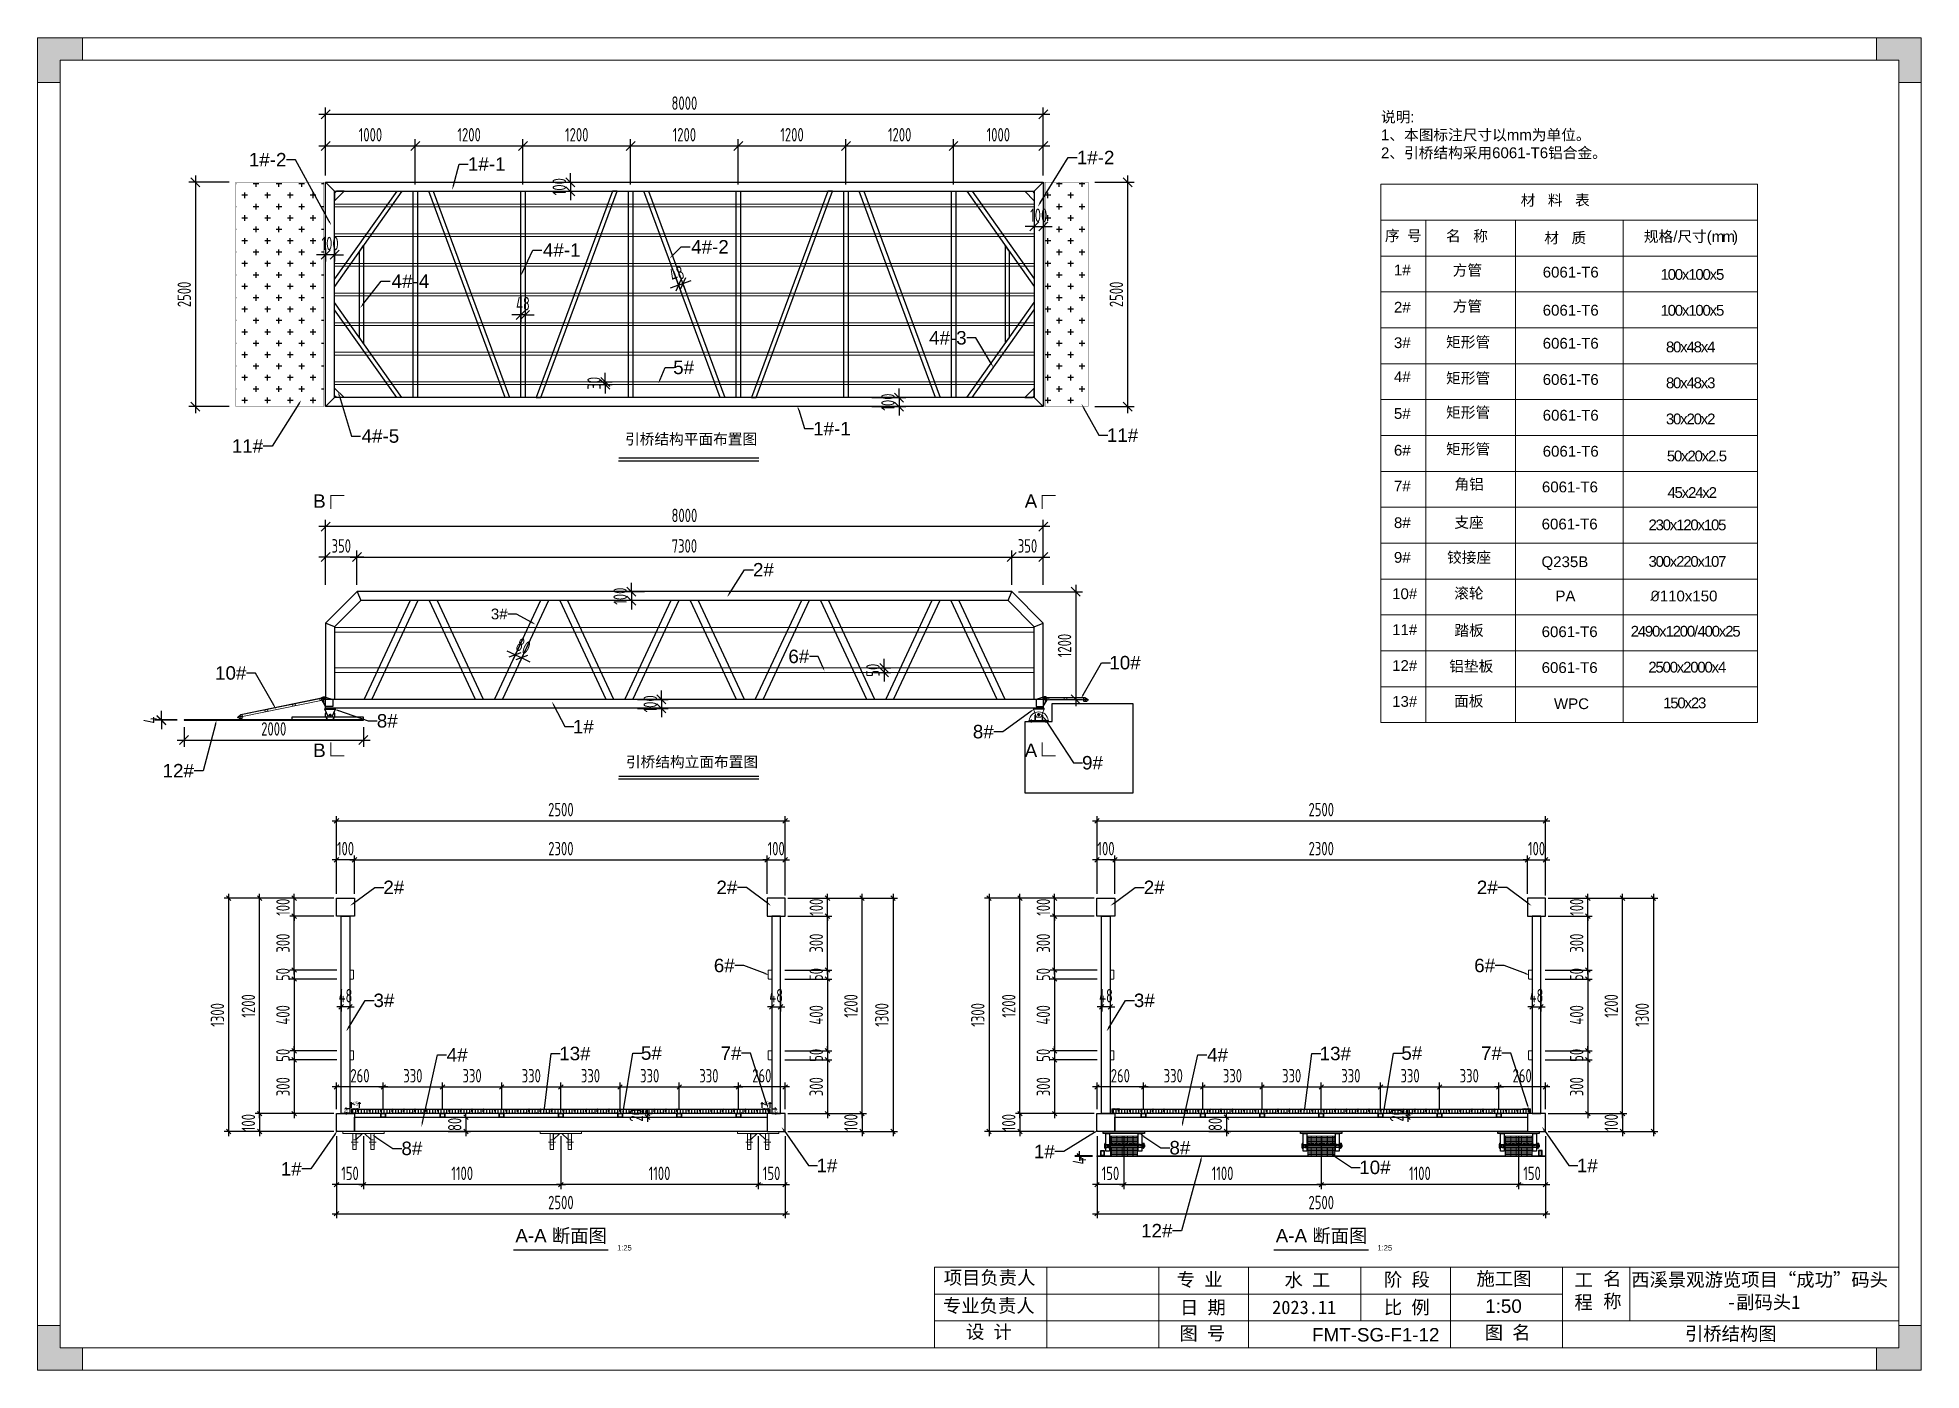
# Model space of a CAD drawing. Header units: millimetres. Extents: x 136606 to 1229059, y 82794 to 127566.
# Drawn here: x 838898 to 859898, y 112180 to 127031 of the extents above; entities that cross this region are included whole.
import ezdxf
from ezdxf import colors
from ezdxf.entities.mleader import LeaderData, LeaderLine
from ezdxf.enums import TextEntityAlignment as Align
from ezdxf.math import Vec2, Vec3

# ---------------------------------------------------------------- set-up
doc = ezdxf.new("R2010")
doc.units = ezdxf.units.MM
for name, pattern in [('CENTER', [0.6, 0.375, -0.075, 0.075, -0.075]), ('CENTER2', [28.575, 19.05, -3.175, 3.175, -3.175]), ('DASHDOT', [1, 0.5, -0.25, 0, -0.25]), ('DASHED2', [0.375, 0.25, -0.125])]:
    doc.linetypes.add(name, pattern=pattern)
for name, color, linetype in [('HR-dimension', 9, 'Continuous'), ('HR-Indentifier', 6, 'Continuous'), ('HR-看线', 143, 'Continuous'), ('标注', 9, 'Continuous'), ('铝横梁', 220, 'Continuous'), ('铝通', 4, 'Continuous'), ('面板', 44, 'Continuous')]:
    doc.layers.add(name, color=color, linetype=linetype)
for name, color, linetype, lineweight in [('加强板', 140, 'Continuous', 18), ('图框', 7, 'Continuous', 13), ('型材', 7, 'Continuous', 15), ('文本', 3, 'Continuous', 13), ('结构', 4, 'Continuous', 18), ('铝斜撑', 241, 'Continuous', 9), ('铝龙骨', 7, 'Continuous', 9)]:
    doc.layers.add(name, color=color, linetype=linetype, lineweight=lineweight)
doc.styles.add('Arial', font='arial.ttf')
doc.styles.add('hztxt', font='ros1.shx', dxfattribs={"width": 0.8, "bigfont": 'hztxt.shx'})
doc.styles.get("Standard").update_dxf_attribs({"font": 'arial.ttf'})
doc.dimstyles.new('DIM-15', dxfattribs={"dimscale": 15, "dimtxt": 3, "dimasz": 1, "dimexe": 1, "dimexo": 1, "dimgap": 0.5, "dimtad": 0, "dimdec": 1, "dimrnd": 0.0005, "dimzin": 9, "dimdsep": 46, "dimtxsty": 'hztxt', "dimblk": 'OBLIQUE', "dimcen": 0, "dimdle": 1, "dimclrd": 9, "dimclre": 9, "dimclrt": 2, "dimazin": 2, "dimtfac": 1, "dimtdec": 1, "dimtix": 1, "dimtofl": 0, "dimtmove": 2, "dimatfit": 3, "dimfxl": 1, "dimarcsym": 2})
doc.dimstyles.new('DIM-50', dxfattribs={"dimscale": 50, "dimtxt": 3, "dimasz": 2, "dimexe": 1.5, "dimexo": 1.5, "dimgap": 1, "dimtad": 1, "dimdec": 1, "dimdsep": 46, "dimtxsty": 'hztxt', "dimblk": 'OBLIQUE', "dimcen": 0, "dimdle": 1.5, "dimclrd": 9, "dimclre": 9, "dimclrt": 2, "dimadec": 1, "dimazin": 0, "dimtfac": 1, "dimtdec": 1, "dimtix": 1, "dimtmove": 2, "dimatfit": 3, "dimldrblk": 'OBLIQUE', "dimfxl": 15, "dimtolj": 1, "dimtzin": 0, "dimarcsym": 1})
doc.dimstyles.new('DIM-50-SC0.5', dxfattribs={"dimscale": 50, "dimtxt": 3, "dimasz": 1, "dimexe": 1, "dimexo": 1, "dimgap": 1, "dimtad": 1, "dimdec": 1, "dimlfac": 0.5, "dimdsep": 46, "dimtxsty": 'hztxt', "dimblk": 'OBLIQUE', "dimcen": 0, "dimdle": 1, "dimclrd": 9, "dimclre": 9, "dimclrt": 2, "dimadec": 1, "dimazin": 0, "dimtfac": 1, "dimtdec": 1, "dimtix": 1, "dimtmove": 2, "dimatfit": 3, "dimldrblk": 'OBLIQUE', "dimfxl": 15, "dimtolj": 1, "dimtzin": 0, "dimarcsym": 1})

msp = doc.modelspace()

# ---------------------------------------------------------------- texts
at = {"char_height": 150, "style": 'Arial'}
for s, insert, attachment_point in [('B', (841969.4902, 121941.5668, -0.0005), 1), ('A', (849901.8224, 121941.5668, -0.0005), 1), ('B', (841969.4902, 119014.2849, -0.0005), 7), ('A', (849901.8224, 119014.2849, -0.0005), 7)]:
    msp.add_mtext_dynamic_manual_height_columns(s, width=409.099518, gutter_width=12.5, heights=[0], dxfattribs=dict(at, insert=insert, attachment_point=attachment_point))
at = {"layer": '文本', "style": 'Arial'}
msp.add_text('1:50', height=150, dxfattribs=at).set_placement((855036.1427, 112895.8168), align=Align.MIDDLE_LEFT)
at = {"layer": '文本', "attachment_point": 1, "style": 'Arial'}
for s, width, gutter_width, heights, insert, char_height in [('{\\fSimSun|b0|i0|c134|p2;说明}:\\P1{\\fSimSun|b0|i0|c134|p2;、本图标注尺寸以}mm{\\fSimSun|b0|i0|c134|p2;为单位。\\P}2{\\fSimSun|b0|i0|c134|p2;、引桥结构采用}6061-T6{\\fSimSun|b0|i0|c134|p2;铝合金。}', 3086.818273, 12.5, [0], (853873.9782, 126207.9086), 120), ('引桥结构平面布置图', 2727.023976, 12.5, [0], (845446.1259, 122617.9078), 120), ('引桥结构立面布置图', 2727.023976, 12.5, [0], (845456.1024, 119020.782), 120), ('A-A 断面图', 1456.988755, 12.5, [2.501110429875553e-12], (844223.3659, 113755.4923, -0.0021), 150), ('A-A 断面图', 1456.988755, 12.5, [2.501110429875553e-12], (852700.6448, 113755.4923, -0.0021), 150), ('1:25', 732.361535, 18.75, [0], (845357.9312, 113575.6247), 60), ('1:25', 732.361535, 18.75, [0], (853835.2101, 113575.6247), 60), ('引桥结构图', 1367.325749, 12.5, [0], (857261.953, 112663.8308), 150)]:
    msp.add_mtext_dynamic_manual_height_columns(s, width=width, gutter_width=gutter_width, heights=heights, dxfattribs=dict(at, insert=insert, char_height=char_height))
at = {"layer": '文本', "char_height": 120, "attachment_point": 1, "style": 'Arial'}
for s, insert in [('材   料   表', (855430.7564, 125280.2712)), ('{\\fSimSun|b0|i0|c134|p2;序 号}', (853918.2988, 124884.6144)), ('名   称', (854599.2572, 124881.4504)), ('材   质', (855694.6785, 124860.2374)), ('规格/尺寸({\\T0.85;mm})', (856804.3693, 124875.6345, 0.0008)), ('1#', (854018.1392, 124502.1727)), ('方管', (854673.4335, 124499.0087)), ('6061-T6', (855676.9973, 124477.7957)), ('方管', (854673.4335, 124099.0087)), ('2#', (854018.1392, 124087.0993)), ('6061-T6', (855676.9973, 124053.5527)), ('3#', (854018.1392, 123691.082)), ('矩形管', (854599.8525, 123699.0087)), ('6061-T6', (855676.9973, 123685.1593)), ('4#', (854018.1392, 123312.322)), ('矩形管', (854599.8525, 123296.9796)), ('6061-T6', (855676.9973, 123281.5038)), ('5#', (854018.1392, 122902.3709)), ('矩形管', (854599.8525, 122915.1223)), ('6061-T6', (855676.9973, 122883.1684)), ('6#', (854018.1392, 122493.3236)), ('矩形管', (854599.8525, 122506.075)), ('6061-T6', (855676.9973, 122481.7589)), ('7#', (854018.1392, 122093.7955)), ('角铝', (854693.7498, 122114.2641)), ('6061-T6', (855668.219, 122084.1169)), ('8#', (854018.1392, 121685.8983)), ('支座', (854692.1628, 121688.6972)), ('6061-T6', (855665.0742, 121671.0589)), ('9#', (854018.1392, 121299.4329)), ('铰接座', (854610.8218, 121299.6625)), ('Q235B', (855663.2654, 121250.4355)), ('10#', (853998.4305, 120893.9029)), ('滚轮', (854690.4797, 120899.6625)), ('PA', (855818.851, 120868.9595)), ('{\\fISOCPEUR|b0|i0|c0|p34;%%C}110x150', (856877.7032, 120868.9595)), ('11#', (853998.4305, 120493.9029)), ('踏板', (854692.1628, 120485.8919)), ('6061-T6', (855665.0742, 120471.0589)), ('12#', (853998.4305, 120093.9029)), ('铝垫板', (854634.8923, 120085.8919)), ('6061-T6', (855665.0742, 120071.0589)), ('面板', (854689.1781, 119699.308)), ('13#', (853998.4305, 119693.9029)), ('WPC', (855802.3277, 119668.4388))]:
    msp.add_mtext(s, dxfattribs=dict(at, insert=insert))
at = {"layer": '文本', "char_height": 120, "attachment_point": 1, "style": 'Arial', "bg_fill": 2}
for s, insert, width in [('{\\T0.85;100x100x5}', (856990.54, 124452.3122), 539.590723), ('{\\T0.85;80x48x4}', (857050.3867, 123644.3927), 387.3397), ('{\\T0.85;50x20x2.5}', (857060.7428, 122429.3402), 386.521146)]:
    msp.add_mtext(s, dxfattribs=dict(at, insert=insert, width=width))
for s, insert in [('{\\T0.85;45x24x2}', (857067.3872, 122021.8865)), ('{\\T0.85;230x120x105}', (856855.9567, 121661.3333)), ('{\\T0.85;300x220x107}', (856855.9567, 121254.4992)), ('{\\T0.85;150x23}', (857019.4597, 119677.4302))]:
    msp.add_mtext(s, dxfattribs=dict(at, insert=insert))
at = {"layer": '文本', "color": 6}
note = msp.add_mtext_dynamic_manual_height_columns('{\\C256;FMT-SG-F1-12\\P}', width=120, gutter_width=0, heights=[124.0928, 0], dxfattribs=dict(at, insert=(852985.529, 112651.5671), char_height=150, attachment_point=1, style='Arial'))

# ---------------------------------------------------------------- blocks, each defined once
blk = doc.blocks.new('_Oblique')
at = {"color": 0, "linetype": 'ByBlock', "lineweight": -2}
blk.add_line((-0.5, -0.5), (0.5, 0.5), dxfattribs=at)
blk = doc.blocks.new('*D1129')
at = {"layer": 'Defpoints', "color": 0, "transparency": 16777216}
for p in [(842230, 117869), (842230, 117441, 0), (842430, 117441, 0)]:
    blk.add_point(p, dxfattribs=at)
at = {"layer": '标注', "color": 9, "lineweight": -2, "transparency": 16777216}
for p, q in [((842230, 117869), (842180, 117869)), ((842230, 117491), (842230, 117919)), ((842430, 117869), (842230, 117869)), ((842430, 117491), (842430, 117919)), ((842430, 117869), (842480, 117869))]:
    blk.add_line(p, q, dxfattribs=at)
at = {"layer": '标注', "color": 9, "lineweight": -2, "transparency": 16777216, "xscale": 50, "yscale": 50, "zscale": 50}
blk.add_blockref('_Oblique', (842230, 117869), dxfattribs=at)
at = {"layer": '标注', "color": 9, "lineweight": -2, "transparency": 16777216, "xscale": 50, "yscale": 50, "zscale": 50, "rotation": 180}
blk.add_blockref('_Oblique', (842430, 117869), dxfattribs=at)
at = {"layer": '标注', "color": 2, "transparency": 16777216, "insert": (842330, 117994), "char_height": 150, "attachment_point": 5, "style": 'hztxt'}
blk.add_mtext('\\A1;100', dxfattribs=at)
blk = doc.blocks.new('*D1130')
at = {"layer": 'Defpoints', "color": 0, "transparency": 16777216}
for p in [(847031, 117869), (842430, 117441), (847031, 117441)]:
    blk.add_point(p, dxfattribs=at)
at = {"layer": '标注', "color": 9, "lineweight": -2, "transparency": 16777216}
for p, q in [((842380, 117869), (847081, 117869)), ((842430, 117491), (842430, 117919)), ((847031, 117491), (847031, 117919))]:
    blk.add_line(p, q, dxfattribs=at)
at = {"layer": '标注', "color": 9, "lineweight": -2, "transparency": 16777216, "xscale": 50, "yscale": 50, "zscale": 50, "rotation": 180}
blk.add_blockref('_Oblique', (842430, 117869), dxfattribs=at)
at = {"layer": '标注', "color": 9, "lineweight": -2, "transparency": 16777216, "xscale": 50, "yscale": 50, "zscale": 50}
blk.add_blockref('_Oblique', (847031, 117869), dxfattribs=at)
at = {"layer": '标注', "color": 2, "transparency": 16777216, "insert": (844731, 117994), "char_height": 150, "attachment_point": 5, "style": 'hztxt'}
blk.add_mtext('\\A1;2300', dxfattribs=at)
blk = doc.blocks.new('*D1131')
at = {"layer": 'Defpoints', "color": 0, "transparency": 16777216}
for p in [(847231, 117869), (847031, 117441, 0), (847231, 117423)]:
    blk.add_point(p, dxfattribs=at)
at = {"layer": '标注', "color": 9, "lineweight": -2, "transparency": 16777216}
for p, q in [((847031, 117869), (846981, 117869)), ((847031, 117491), (847031, 117919)), ((847031, 117869), (847231, 117869)), ((847231, 117473), (847231, 117919)), ((847231, 117869), (847281, 117869))]:
    blk.add_line(p, q, dxfattribs=at)
at = {"layer": '标注', "color": 9, "lineweight": -2, "transparency": 16777216, "xscale": 50, "yscale": 50, "zscale": 50}
blk.add_blockref('_Oblique', (847031, 117869), dxfattribs=at)
at = {"layer": '标注', "color": 9, "lineweight": -2, "transparency": 16777216, "xscale": 50, "yscale": 50, "zscale": 50, "rotation": 180}
blk.add_blockref('_Oblique', (847231, 117869), dxfattribs=at)
at = {"layer": '标注', "color": 2, "transparency": 16777216, "insert": (847131, 117994), "char_height": 150, "attachment_point": 5, "style": 'hztxt'}
blk.add_mtext('\\A1;100', dxfattribs=at)
blk = doc.blocks.new('*D1132')
at = {"layer": 'Defpoints', "color": 0, "transparency": 16777216}
for p in [(847231, 118304), (842230, 117441), (847231, 117441)]:
    blk.add_point(p, dxfattribs=at)
at = {"layer": '标注', "color": 9, "lineweight": -2, "transparency": 16777216}
for p, q in [((842180, 118304), (847281, 118304)), ((842230, 117491), (842230, 118354)), ((847231, 117491), (847231, 118354))]:
    blk.add_line(p, q, dxfattribs=at)
at = {"layer": '标注', "color": 9, "lineweight": -2, "transparency": 16777216, "xscale": 50, "yscale": 50, "zscale": 50, "rotation": 180}
blk.add_blockref('_Oblique', (842230, 118304), dxfattribs=at)
at = {"layer": '标注', "color": 9, "lineweight": -2, "transparency": 16777216, "xscale": 50, "yscale": 50, "zscale": 50}
blk.add_blockref('_Oblique', (847231, 118304), dxfattribs=at)
at = {"layer": '标注', "color": 2, "transparency": 16777216, "insert": (844731, 118429), "char_height": 150, "attachment_point": 5, "style": 'hztxt'}
blk.add_mtext('\\A1;2500', dxfattribs=at)
blk = doc.blocks.new('*D1133')
at = {"layer": 'Defpoints', "color": 0, "transparency": 16777216}
for p in [(842230, 114841), (847231, 114841), (847231, 113925)]:
    blk.add_point(p, dxfattribs=at)
at = {"layer": '标注', "color": 9, "lineweight": -2, "transparency": 16777216}
for p, q in [((842230, 114791), (842230, 113875)), ((847231, 114791), (847231, 113875)), ((842180, 113925), (847281, 113925))]:
    blk.add_line(p, q, dxfattribs=at)
at = {"layer": '标注', "color": 9, "lineweight": -2, "transparency": 16777216, "xscale": 50, "yscale": 50, "zscale": 50, "rotation": 180}
blk.add_blockref('_Oblique', (842230, 113925), dxfattribs=at)
at = {"layer": '标注', "color": 9, "lineweight": -2, "transparency": 16777216, "xscale": 50, "yscale": 50, "zscale": 50}
blk.add_blockref('_Oblique', (847231, 113925), dxfattribs=at)
at = {"layer": '标注', "color": 2, "transparency": 16777216, "insert": (844731, 114050), "char_height": 150, "attachment_point": 5, "style": 'hztxt'}
blk.add_mtext('\\A1;2500', dxfattribs=at)
blk = doc.blocks.new('*D1134')
at = {"layer": 'Defpoints', "color": 0, "transparency": 16777216}
for p in [(847210, 117441), (848089, 117441), (847210, 115041)]:
    blk.add_point(p, dxfattribs=at)
at = {"layer": '标注', "color": 9, "lineweight": -2, "transparency": 16777216}
for p, q in [((847260, 117441), (848139, 117441)), ((848089, 114991), (848089, 117491)), ((847260, 115041), (848139, 115041))]:
    blk.add_line(p, q, dxfattribs=at)
at = {"layer": '标注', "color": 9, "lineweight": -2, "transparency": 16777216, "xscale": 50, "yscale": 50, "zscale": 50}
for p, rotation in [((848089, 117441), 90), ((848089, 115041), 270)]:
    blk.add_blockref('_Oblique', p, dxfattribs=dict(at, rotation=rotation))
at = {"layer": '标注', "color": 2, "transparency": 16777216, "insert": (847964, 116241), "char_height": 150, "attachment_point": 5, "rotation": 90, "style": 'hztxt'}
blk.add_mtext('\\A1;1200', dxfattribs=at)
blk = doc.blocks.new('*D1135')
at = {"layer": 'Defpoints', "color": 0, "transparency": 16777216}
for p in [(847210, 117441, 0), (847210, 114841, 0), (848434, 114841)]:
    blk.add_point(p, dxfattribs=at)
at = {"layer": '标注', "color": 9, "lineweight": -2, "transparency": 16777216}
for p, q in [((847260, 117441), (848484, 117441)), ((848434, 117491), (848434, 114791)), ((847260, 114841), (848484, 114841))]:
    blk.add_line(p, q, dxfattribs=at)
at = {"layer": '标注', "color": 9, "lineweight": -2, "transparency": 16777216, "xscale": 50, "yscale": 50, "zscale": 50}
for p, rotation in [((848434, 117441), 90), ((848434, 114841), 270)]:
    blk.add_blockref('_Oblique', p, dxfattribs=dict(at, rotation=rotation))
at = {"layer": '标注', "color": 2, "transparency": 16777216, "insert": (848309, 116141), "char_height": 150, "attachment_point": 5, "rotation": 90, "style": 'hztxt'}
blk.add_mtext('\\A1;1300', dxfattribs=at)
blk = doc.blocks.new('*D1136')
at = {"layer": 'Defpoints', "color": 0, "transparency": 16777216}
for p in [(847210, 115041, 0), (847210, 114841, 0), (848089, 114841)]:
    blk.add_point(p, dxfattribs=at)
at = {"layer": '标注', "color": 9, "lineweight": -2, "transparency": 16777216}
for p, q in [((848089, 115041), (848089, 115091)), ((847260, 115041), (848139, 115041)), ((848089, 115041), (848089, 114841)), ((847260, 114841), (848139, 114841)), ((848089, 114841), (848089, 114791))]:
    blk.add_line(p, q, dxfattribs=at)
at = {"layer": '标注', "color": 9, "lineweight": -2, "transparency": 16777216, "xscale": 50, "yscale": 50, "zscale": 50}
for p, rotation in [((848089, 115041), 270), ((848089, 114841), 90)]:
    blk.add_blockref('_Oblique', p, dxfattribs=dict(at, rotation=rotation))
at = {"layer": '标注', "color": 2, "transparency": 16777216, "insert": (847964, 114941), "char_height": 150, "attachment_point": 5, "rotation": 90, "style": 'hztxt'}
blk.add_mtext('\\A1;100', dxfattribs=at)
blk = doc.blocks.new('*D1137')
at = {"layer": 'Defpoints', "color": 0, "transparency": 16777216}
for p in [(841372, 117441), (842251, 117441), (842251, 115041)]:
    blk.add_point(p, dxfattribs=at)
at = {"layer": '标注', "color": 9, "lineweight": -2, "transparency": 16777216}
for p, q in [((842201, 117441), (841322, 117441)), ((841372, 114991), (841372, 117491)), ((842201, 115041), (841322, 115041))]:
    blk.add_line(p, q, dxfattribs=at)
at = {"layer": '标注', "color": 9, "lineweight": -2, "transparency": 16777216, "xscale": 50, "yscale": 50, "zscale": 50}
for p, rotation in [((841372, 117441), 90), ((841372, 115041), 270)]:
    blk.add_blockref('_Oblique', p, dxfattribs=dict(at, rotation=rotation))
at = {"layer": '标注', "color": 2, "transparency": 16777216, "insert": (841247, 116241), "char_height": 150, "attachment_point": 5, "rotation": 90, "style": 'hztxt'}
blk.add_mtext('\\A1;1200', dxfattribs=at)
blk = doc.blocks.new('*D1138')
at = {"layer": 'Defpoints', "color": 0, "transparency": 16777216}
for p in [(841758, 117441), (842251, 117441), (842251, 117241)]:
    blk.add_point(p, dxfattribs=at)
at = {"layer": '标注', "color": 9, "lineweight": -2, "transparency": 16777216}
for p, q in [((842201, 117441), (841708, 117441)), ((841758, 117441), (841758, 117491)), ((841758, 117241), (841758, 117441)), ((842201, 117241), (841708, 117241)), ((841758, 117241), (841758, 117191))]:
    blk.add_line(p, q, dxfattribs=at)
at = {"layer": '标注', "color": 9, "lineweight": -2, "transparency": 16777216, "xscale": 50, "yscale": 50, "zscale": 50}
for p, rotation in [((841758, 117441), 270), ((841758, 117241), 90)]:
    blk.add_blockref('_Oblique', p, dxfattribs=dict(at, rotation=rotation))
at = {"layer": '标注', "color": 2, "transparency": 16777216, "insert": (841633, 117341), "char_height": 150, "attachment_point": 5, "rotation": 90, "style": 'hztxt'}
blk.add_mtext('\\A1;100', dxfattribs=at)
blk = doc.blocks.new('*D1139')
at = {"layer": 'Defpoints', "color": 0, "transparency": 16777216}
for p in [(842251, 117441, 0), (841027, 114841), (842251, 114841, 0)]:
    blk.add_point(p, dxfattribs=at)
at = {"layer": '标注', "color": 9, "lineweight": -2, "transparency": 16777216}
for p, q in [((842201, 117441), (840977, 117441)), ((841027, 117491), (841027, 114791)), ((842201, 114841), (840977, 114841))]:
    blk.add_line(p, q, dxfattribs=at)
at = {"layer": '标注', "color": 9, "lineweight": -2, "transparency": 16777216, "xscale": 50, "yscale": 50, "zscale": 50}
for p, rotation in [((841027, 117441), 90), ((841027, 114841), 270)]:
    blk.add_blockref('_Oblique', p, dxfattribs=dict(at, rotation=rotation))
at = {"layer": '标注', "color": 2, "transparency": 16777216, "insert": (840902, 116141), "char_height": 150, "attachment_point": 5, "rotation": 90, "style": 'hztxt'}
blk.add_mtext('\\A1;1300', dxfattribs=at)
blk = doc.blocks.new('*D1140')
at = {"layer": 'Defpoints', "color": 0, "transparency": 16777216}
for p in [(841758, 117241), (842251, 117241, 0), (842282, 116641)]:
    blk.add_point(p, dxfattribs=at)
at = {"layer": '标注', "color": 9, "lineweight": -2, "transparency": 16777216}
for p, q in [((842201, 117241), (841708, 117241)), ((841758, 116591), (841758, 117291)), ((842232, 116641), (841708, 116641))]:
    blk.add_line(p, q, dxfattribs=at)
at = {"layer": '标注', "color": 9, "lineweight": -2, "transparency": 16777216, "xscale": 50, "yscale": 50, "zscale": 50}
for p, rotation in [((841758, 117241), 90), ((841758, 116641), 270)]:
    blk.add_blockref('_Oblique', p, dxfattribs=dict(at, rotation=rotation))
at = {"layer": '标注', "color": 2, "transparency": 16777216, "insert": (841633, 116941), "char_height": 150, "attachment_point": 5, "rotation": 90, "style": 'hztxt'}
blk.add_mtext('\\A1;300', dxfattribs=at)
blk = doc.blocks.new('*D1141')
at = {"layer": 'Defpoints', "color": 0, "transparency": 16777216}
for p in [(842282, 115641, 0), (841758, 115041), (842251, 115041, 0)]:
    blk.add_point(p, dxfattribs=at)
at = {"layer": '标注', "color": 9, "lineweight": -2, "transparency": 16777216}
for p, q in [((842232, 115641), (841708, 115641)), ((841758, 115691), (841758, 114991)), ((842201, 115041), (841708, 115041))]:
    blk.add_line(p, q, dxfattribs=at)
at = {"layer": '标注', "color": 9, "lineweight": -2, "transparency": 16777216, "xscale": 50, "yscale": 50, "zscale": 50}
for p, rotation in [((841758, 115641), 90), ((841758, 115041), 270)]:
    blk.add_blockref('_Oblique', p, dxfattribs=dict(at, rotation=rotation))
at = {"layer": '标注', "color": 2, "transparency": 16777216, "insert": (841633, 115341), "char_height": 150, "attachment_point": 5, "rotation": 90, "style": 'hztxt'}
blk.add_mtext('\\A1;300', dxfattribs=at)
blk = doc.blocks.new('*D1142')
at = {"layer": 'Defpoints', "color": 0, "transparency": 16777216}
for p in [(842282, 116641), (841758, 116541), (842282, 116541)]:
    blk.add_point(p, dxfattribs=at)
at = {"layer": '标注', "color": 9, "lineweight": -2, "transparency": 16777216}
for p, q in [((842232, 116641), (841708, 116641)), ((841758, 116641), (841758, 116691)), ((841758, 116641), (841758, 116541)), ((842232, 116541), (841708, 116541)), ((841758, 116541), (841758, 116491))]:
    blk.add_line(p, q, dxfattribs=at)
at = {"layer": '标注', "color": 9, "lineweight": -2, "transparency": 16777216, "xscale": 50, "yscale": 50, "zscale": 50}
for p, rotation in [((841758, 116641), 270), ((841758, 116541), 90)]:
    blk.add_blockref('_Oblique', p, dxfattribs=dict(at, rotation=rotation))
at = {"layer": '标注', "color": 2, "transparency": 16777216, "insert": (841633, 116591), "char_height": 150, "attachment_point": 5, "rotation": 90, "style": 'hztxt'}
blk.add_mtext('\\A1;50', dxfattribs=at)
blk = doc.blocks.new('*D1143')
at = {"layer": 'Defpoints', "color": 0, "transparency": 16777216}
for p in [(842282, 115741), (841758, 115641), (842282, 115641)]:
    blk.add_point(p, dxfattribs=at)
at = {"layer": '标注', "color": 9, "lineweight": -2, "transparency": 16777216}
for p, q in [((842232, 115741), (841708, 115741)), ((841758, 115741), (841758, 115791)), ((841758, 115741), (841758, 115641)), ((842232, 115641), (841708, 115641)), ((841758, 115641), (841758, 115591))]:
    blk.add_line(p, q, dxfattribs=at)
at = {"layer": '标注', "color": 9, "lineweight": -2, "transparency": 16777216, "xscale": 50, "yscale": 50, "zscale": 50}
for p, rotation in [((841758, 115741), 270), ((841758, 115641), 90)]:
    blk.add_blockref('_Oblique', p, dxfattribs=dict(at, rotation=rotation))
at = {"layer": '标注', "color": 2, "transparency": 16777216, "insert": (841633, 115691), "char_height": 150, "attachment_point": 5, "rotation": 90, "style": 'hztxt'}
blk.add_mtext('\\A1;50', dxfattribs=at)
blk = doc.blocks.new('*D1144')
at = {"layer": 'Defpoints', "color": 0, "transparency": 16777216}
for p in [(842251, 115041, 0), (841372, 114841), (842251, 114841, 0)]:
    blk.add_point(p, dxfattribs=at)
at = {"layer": '标注', "color": 9, "lineweight": -2, "transparency": 16777216}
for p, q in [((841372, 115041), (841372, 115091)), ((842201, 115041), (841322, 115041)), ((841372, 115041), (841372, 114841)), ((842201, 114841), (841322, 114841)), ((841372, 114841), (841372, 114791))]:
    blk.add_line(p, q, dxfattribs=at)
at = {"layer": '标注', "color": 9, "lineweight": -2, "transparency": 16777216, "xscale": 50, "yscale": 50, "zscale": 50}
for p, rotation in [((841372, 115041), 270), ((841372, 114841), 90)]:
    blk.add_blockref('_Oblique', p, dxfattribs=dict(at, rotation=rotation))
at = {"layer": '标注', "color": 2, "transparency": 16777216, "insert": (841247, 114941), "char_height": 150, "attachment_point": 5, "rotation": 90, "style": 'hztxt'}
blk.add_mtext('\\A1;100', dxfattribs=at)
blk = doc.blocks.new('*D935')
at = {"layer": 'Defpoints', "color": 0, "transparency": 16777216}
for p in [(842282, 116541), (841758, 115741), (842282, 115741, 0)]:
    blk.add_point(p, dxfattribs=at)
at = {"layer": '标注', "color": 9, "lineweight": -2, "transparency": 16777216}
for p, q in [((841758, 116591), (841758, 115691)), ((842232, 116541), (841708, 116541)), ((842232, 115741), (841708, 115741))]:
    blk.add_line(p, q, dxfattribs=at)
at = {"layer": '标注', "color": 9, "lineweight": -2, "transparency": 16777216, "xscale": 50, "yscale": 50, "zscale": 50}
for p, rotation in [((841758, 116541), 90), ((841758, 115741), 270)]:
    blk.add_blockref('_Oblique', p, dxfattribs=dict(at, rotation=rotation))
at = {"layer": '标注', "color": 2, "transparency": 16777216, "insert": (841633, 116141), "char_height": 150, "attachment_point": 5, "rotation": 90, "style": 'hztxt'}
blk.add_mtext('\\A1;400', dxfattribs=at)
blk = doc.blocks.new('*D936')
at = {"layer": 'Defpoints', "color": 0, "transparency": 16777216}
for p in [(847210, 117441), (847703, 117441), (847210, 117241)]:
    blk.add_point(p, dxfattribs=at)
at = {"layer": '标注', "color": 9, "lineweight": -2, "transparency": 16777216}
for p, q in [((847260, 117441), (847753, 117441)), ((847703, 117441), (847703, 117491)), ((847703, 117241), (847703, 117441)), ((847260, 117241), (847753, 117241)), ((847703, 117241), (847703, 117191))]:
    blk.add_line(p, q, dxfattribs=at)
at = {"layer": '标注', "color": 9, "lineweight": -2, "transparency": 16777216, "xscale": 50, "yscale": 50, "zscale": 50}
for p, rotation in [((847703, 117441), 270), ((847703, 117241), 90)]:
    blk.add_blockref('_Oblique', p, dxfattribs=dict(at, rotation=rotation))
at = {"layer": '标注', "color": 2, "transparency": 16777216, "insert": (847578, 117341), "char_height": 150, "attachment_point": 5, "rotation": 90, "style": 'hztxt'}
blk.add_mtext('\\A1;100', dxfattribs=at)
blk = doc.blocks.new('*D937')
at = {"layer": 'Defpoints', "color": 0, "transparency": 16777216}
for p in [(847210, 117241, 0), (847703, 117241), (847179, 116641)]:
    blk.add_point(p, dxfattribs=at)
at = {"layer": '标注', "color": 9, "lineweight": -2, "transparency": 16777216}
for p, q in [((847260, 117241), (847753, 117241)), ((847703, 116591), (847703, 117291)), ((847229, 116641), (847753, 116641))]:
    blk.add_line(p, q, dxfattribs=at)
at = {"layer": '标注', "color": 9, "lineweight": -2, "transparency": 16777216, "xscale": 50, "yscale": 50, "zscale": 50}
for p, rotation in [((847703, 117241), 90), ((847703, 116641), 270)]:
    blk.add_blockref('_Oblique', p, dxfattribs=dict(at, rotation=rotation))
at = {"layer": '标注', "color": 2, "transparency": 16777216, "insert": (847578, 116941), "char_height": 150, "attachment_point": 5, "rotation": 90, "style": 'hztxt'}
blk.add_mtext('\\A1;300', dxfattribs=at)
blk = doc.blocks.new('*D938')
at = {"layer": 'Defpoints', "color": 0, "transparency": 16777216}
for p in [(847179, 115641, 0), (847210, 115041, 0), (847703, 115041)]:
    blk.add_point(p, dxfattribs=at)
at = {"layer": '标注', "color": 9, "lineweight": -2, "transparency": 16777216}
for p, q in [((847229, 115641), (847753, 115641)), ((847703, 115691), (847703, 114991)), ((847260, 115041), (847753, 115041))]:
    blk.add_line(p, q, dxfattribs=at)
at = {"layer": '标注', "color": 9, "lineweight": -2, "transparency": 16777216, "xscale": 50, "yscale": 50, "zscale": 50}
for p, rotation in [((847703, 115641), 90), ((847703, 115041), 270)]:
    blk.add_blockref('_Oblique', p, dxfattribs=dict(at, rotation=rotation))
at = {"layer": '标注', "color": 2, "transparency": 16777216, "insert": (847578, 115341), "char_height": 150, "attachment_point": 5, "rotation": 90, "style": 'hztxt'}
blk.add_mtext('\\A1;300', dxfattribs=at)
blk = doc.blocks.new('*D939')
at = {"layer": 'Defpoints', "color": 0, "transparency": 16777216}
for p in [(847179, 116641), (847179, 116541), (847703, 116541)]:
    blk.add_point(p, dxfattribs=at)
at = {"layer": '标注', "color": 9, "lineweight": -2, "transparency": 16777216}
for p, q in [((847229, 116641), (847753, 116641)), ((847703, 116641), (847703, 116691)), ((847703, 116641), (847703, 116541)), ((847229, 116541), (847753, 116541)), ((847703, 116541), (847703, 116491))]:
    blk.add_line(p, q, dxfattribs=at)
at = {"layer": '标注', "color": 9, "lineweight": -2, "transparency": 16777216, "xscale": 50, "yscale": 50, "zscale": 50}
for p, rotation in [((847703, 116641), 270), ((847703, 116541), 90)]:
    blk.add_blockref('_Oblique', p, dxfattribs=dict(at, rotation=rotation))
at = {"layer": '标注', "color": 2, "transparency": 16777216, "insert": (847578, 116591), "char_height": 150, "attachment_point": 5, "rotation": 90, "style": 'hztxt'}
blk.add_mtext('\\A1;50', dxfattribs=at)
blk = doc.blocks.new('*D940')
at = {"layer": 'Defpoints', "color": 0, "transparency": 16777216}
for p in [(847179, 115741), (847179, 115641), (847703, 115641)]:
    blk.add_point(p, dxfattribs=at)
at = {"layer": '标注', "color": 9, "lineweight": -2, "transparency": 16777216}
for p, q in [((847229, 115741), (847753, 115741)), ((847703, 115741), (847703, 115791)), ((847703, 115741), (847703, 115641)), ((847229, 115641), (847753, 115641)), ((847703, 115641), (847703, 115591))]:
    blk.add_line(p, q, dxfattribs=at)
at = {"layer": '标注', "color": 9, "lineweight": -2, "transparency": 16777216, "xscale": 50, "yscale": 50, "zscale": 50}
for p, rotation in [((847703, 115741), 270), ((847703, 115641), 90)]:
    blk.add_blockref('_Oblique', p, dxfattribs=dict(at, rotation=rotation))
at = {"layer": '标注', "color": 2, "transparency": 16777216, "insert": (847578, 115691), "char_height": 150, "attachment_point": 5, "rotation": 90, "style": 'hztxt'}
blk.add_mtext('\\A1;50', dxfattribs=at)
blk = doc.blocks.new('*D941')
at = {"layer": 'Defpoints', "color": 0, "transparency": 16777216}
for p in [(847179, 116541), (847179, 115741, 0), (847703, 115741)]:
    blk.add_point(p, dxfattribs=at)
at = {"layer": '标注', "color": 9, "lineweight": -2, "transparency": 16777216}
for p, q in [((847703, 116591), (847703, 115691)), ((847229, 116541), (847753, 116541)), ((847229, 115741), (847753, 115741))]:
    blk.add_line(p, q, dxfattribs=at)
at = {"layer": '标注', "color": 9, "lineweight": -2, "transparency": 16777216, "xscale": 50, "yscale": 50, "zscale": 50}
for p, rotation in [((847703, 116541), 90), ((847703, 115741), 270)]:
    blk.add_blockref('_Oblique', p, dxfattribs=dict(at, rotation=rotation))
at = {"layer": '标注', "color": 2, "transparency": 16777216, "insert": (847578, 116141), "char_height": 150, "attachment_point": 5, "rotation": 90, "style": 'hztxt'}
blk.add_mtext('\\A1;400', dxfattribs=at)
blk = doc.blocks.new('*U933')
blk.add_lwpolyline([(-10, 80), (-80, 10), (-80, 80)], close=True)
at = {"layer": '图框'}
for points in [[(-120, -100), (-80, -100), (-80, 80), (-120, 80)], [(10, 80), (80, 10), (80, 80)], [(120, -100), (80, -100), (80, 80), (120, 80)]]:
    blk.add_lwpolyline(points, close=True, dxfattribs=at)
at = {"layer": '结构', "color": 1, "linetype": 'DASHDOT', "ltscale": 10}
for p, q in [((-60, -20), (-140, -20)), ((140, -20), (60, -20))]:
    blk.add_line(p, q, dxfattribs=at)
at = {"layer": '结构', "color": 3}
blk.add_lwpolyline([(-230, 100), (230, 100), (230, 80), (-230, 80)], close=True, dxfattribs=at)
at = {"layer": '结构', "color": 1, "linetype": 'DASHDOT', "ltscale": 10}
for points in [[(-120, -47), (-80, -47), (-80, 7), (-120, 7)], [(120, -47), (80, -47), (80, 7), (120, 7)]]:
    blk.add_lwpolyline(points, close=True, dxfattribs=at)
blk = doc.blocks.new('*U934')
at = {"color": 0, "linetype": 'ByBlock', "lineweight": -2, "transparency": 16777216}
for p in [(0, 0), (2200, 0), (4400, 0)]:
    blk.add_blockref('*U933', p, dxfattribs=at)
blk = doc.blocks.new('*D942')
at = {"layer": 'Defpoints', "color": 0, "transparency": 16777216}
for p in [(842108, 121582), (842108, 120857, 0), (850108, 120857, 0)]:
    blk.add_point(p, dxfattribs=at)
at = {"layer": '标注', "color": 9, "lineweight": -2, "transparency": 16777216}
for p, q in [((842108, 120932), (842108, 121657)), ((850108, 120932), (850108, 121657)), ((850183, 121582), (842033, 121582))]:
    blk.add_line(p, q, dxfattribs=at)
at = {"layer": '标注', "color": 9, "lineweight": -2, "transparency": 16777216, "xscale": 100, "yscale": 100, "zscale": 100, "rotation": 180}
blk.add_blockref('_Oblique', (842108, 121582), dxfattribs=at)
at = {"layer": '标注', "color": 9, "lineweight": -2, "transparency": 16777216, "xscale": 100, "yscale": 100, "zscale": 100}
blk.add_blockref('_Oblique', (850108, 121582), dxfattribs=at)
at = {"layer": '标注', "color": 2, "transparency": 16777216, "insert": (846108, 121707), "char_height": 150, "attachment_point": 5, "style": 'hztxt'}
blk.add_mtext('\\A1;8000', dxfattribs=at)
blk = doc.blocks.new('*D943')
at = {"layer": 'Defpoints', "color": 0, "transparency": 16777216}
for p in [(841108, 125420, 0), (840657, 122920), (841108, 122920, 0)]:
    blk.add_point(p, dxfattribs=at)
at = {"layer": '标注', "color": 9, "lineweight": -2, "transparency": 16777216}
for p, q in [((841033, 125420), (840582, 125420)), ((840657, 125495), (840657, 122845)), ((841033, 122920), (840582, 122920))]:
    blk.add_line(p, q, dxfattribs=at)
at = {"layer": '标注', "color": 9, "lineweight": -2, "transparency": 16777216, "xscale": 100, "yscale": 100, "zscale": 100}
for p, rotation in [((840657, 125420), 90), ((840657, 122920), 270)]:
    blk.add_blockref('_Oblique', p, dxfattribs=dict(at, rotation=rotation))
at = {"layer": '标注', "color": 2, "transparency": 16777216, "insert": (840532, 124170), "char_height": 150, "attachment_point": 5, "rotation": 90, "style": 'hztxt'}
blk.add_mtext('\\A1;2500', dxfattribs=at)
blk = doc.blocks.new('*D944')
at = {"layer": 'Defpoints', "color": 0, "transparency": 16777216}
for p in [(850608, 125420, 0), (850608, 122920, 0), (851049, 122920)]:
    blk.add_point(p, dxfattribs=at)
at = {"layer": '标注', "color": 9, "lineweight": -2, "transparency": 16777216}
for p, q in [((850683, 125420), (851124, 125420)), ((851049, 125495), (851049, 122845)), ((850683, 122920), (851124, 122920))]:
    blk.add_line(p, q, dxfattribs=at)
at = {"layer": '标注', "color": 9, "lineweight": -2, "transparency": 16777216, "xscale": 100, "yscale": 100, "zscale": 100}
for p, rotation in [((851049, 125420), 90), ((851049, 122920), 270)]:
    blk.add_blockref('_Oblique', p, dxfattribs=dict(at, rotation=rotation))
at = {"layer": '标注', "color": 2, "transparency": 16777216, "insert": (850924, 124170), "char_height": 150, "attachment_point": 5, "rotation": 90, "style": 'hztxt'}
blk.add_mtext('\\A1;2500', dxfattribs=at)
blk = doc.blocks.new('*D945')
at = {"layer": 'Defpoints', "color": 0, "transparency": 16777216}
for p in [(842108, 126176), (842108, 125420, 0), (850108, 125420, 0)]:
    blk.add_point(p, dxfattribs=at)
at = {"layer": '标注', "color": 9, "lineweight": -2, "transparency": 16777216}
for p, q in [((842108, 125495), (842108, 126251)), ((850108, 125495), (850108, 126251)), ((850183, 126176), (842033, 126176))]:
    blk.add_line(p, q, dxfattribs=at)
at = {"layer": '标注', "color": 9, "lineweight": -2, "transparency": 16777216, "xscale": 100, "yscale": 100, "zscale": 100, "rotation": 180}
blk.add_blockref('_Oblique', (842108, 126176), dxfattribs=at)
at = {"layer": '标注', "color": 9, "lineweight": -2, "transparency": 16777216, "xscale": 100, "yscale": 100, "zscale": 100}
blk.add_blockref('_Oblique', (850108, 126176), dxfattribs=at)
at = {"layer": '标注', "color": 2, "transparency": 16777216, "insert": (846108, 126301), "char_height": 150, "attachment_point": 5, "style": 'hztxt'}
blk.add_mtext('\\A1;8000', dxfattribs=at)
blk = doc.blocks.new('EB')
at = {"layer": '加强板'}
blk.add_lwpolyline([(1337537242, 365767056), (1337537242, 365767006), (1337537257, 365767006), (1337537267, 365767056)], close=True, dxfattribs=at)
at = {"layer": '铝通'}
blk.add_lwpolyline([(1337537285, 365767056, 0.668622), (1337537254, 365767090), (1337537162, 365767061), (1337537162, 365766981), (1337537242, 365766981)], format="xyb", close=True, dxfattribs=at)
blk.add_circle((1337537262, 365767066), 7, dxfattribs=at)
blk = doc.blocks.new('A$C1CD0366B')
at = {"color": 1, "linetype": 'CENTER', "ltscale": 0.52}
for p, q in [((56, 60), (84, 60)), ((70, 46), (70, 74))]:
    blk.add_line(p, q, dxfattribs=at)
blk.add_lwpolyline([(0, 120), (0, 0), (10, 0), (10, 120)], close=True)
blk.add_lwpolyline([(10, 120), (97, 84, -0.315452), (100, 79), (100, 41, -0.315452), (97, 36), (10, 0)], format="xyb")
blk.add_circle((70, 60), 13)
blk = doc.blocks.new('*D946')
at = {"layer": 'Defpoints', "color": 0, "transparency": 16777216}
for p in [(845511, 119657, 0), (845511, 119557, 0), (845852, 119557)]:
    blk.add_point(p, dxfattribs=at)
at = {"layer": '标注', "color": 9, "lineweight": -2, "transparency": 16777216}
for p, q in [((845852, 119657), (845852, 119757)), ((845586, 119657), (845927, 119657)), ((845586, 119557), (845927, 119557)), ((845852, 119657), (845852, 119557)), ((845852, 119557), (845852, 119457))]:
    blk.add_line(p, q, dxfattribs=at)
at = {"layer": '标注', "color": 9, "lineweight": -2, "transparency": 16777216, "xscale": 100, "yscale": 100, "zscale": 100}
for p, rotation in [((845852, 119657), 270), ((845852, 119557), 90)]:
    blk.add_blockref('_Oblique', p, dxfattribs=dict(at, rotation=rotation))
at = {"layer": '标注', "color": 2, "transparency": 16777216, "insert": (845727, 119607), "char_height": 150, "attachment_point": 5, "rotation": 90, "style": 'hztxt'}
blk.add_mtext('\\A1;100', dxfattribs=at)
blk = doc.blocks.new('*D947')
at = {"layer": 'Defpoints', "color": 0, "transparency": 16777216}
for p in [(849758, 120857, 0), (850108, 119657, 0), (850471, 119657)]:
    blk.add_point(p, dxfattribs=at)
at = {"layer": '标注', "color": 9, "lineweight": -2, "transparency": 16777216}
for p, q in [((849833, 120857), (850546, 120857)), ((850471, 120932), (850471, 119582)), ((850183, 119657), (850546, 119657))]:
    blk.add_line(p, q, dxfattribs=at)
at = {"layer": '标注', "color": 9, "lineweight": -2, "transparency": 16777216, "xscale": 100, "yscale": 100, "zscale": 100}
for p, rotation in [((850471, 120857), 90), ((850471, 119657), 270)]:
    blk.add_blockref('_Oblique', p, dxfattribs=dict(at, rotation=rotation))
at = {"layer": '标注', "color": 2, "transparency": 16777216, "insert": (850346, 120257), "char_height": 150, "attachment_point": 5, "rotation": 90, "style": 'hztxt'}
blk.add_mtext('\\A1;1200', dxfattribs=at)
blk = doc.blocks.new('*D948')
at = {"layer": 'Defpoints', "color": 0, "transparency": 16777216}
for p in [(849108, 125824), (847908, 125320, 0), (849108, 125320, 0)]:
    blk.add_point(p, dxfattribs=at)
at = {"layer": '标注', "color": 9, "lineweight": -2, "transparency": 16777216}
for p, q in [((847833, 125824), (849183, 125824)), ((847908, 125395), (847908, 125899)), ((849108, 125395), (849108, 125899))]:
    blk.add_line(p, q, dxfattribs=at)
at = {"layer": '标注', "color": 9, "lineweight": -2, "transparency": 16777216, "xscale": 100, "yscale": 100, "zscale": 100, "rotation": 180}
blk.add_blockref('_Oblique', (847908, 125824), dxfattribs=at)
at = {"layer": '标注', "color": 9, "lineweight": -2, "transparency": 16777216, "xscale": 100, "yscale": 100, "zscale": 100}
blk.add_blockref('_Oblique', (849108, 125824), dxfattribs=at)
at = {"layer": '标注', "color": 2, "transparency": 16777216, "insert": (848508, 125949), "char_height": 150, "attachment_point": 5, "style": 'hztxt'}
blk.add_mtext('\\A1;1200', dxfattribs=at)
blk = doc.blocks.new('*D949')
at = {"layer": 'Defpoints', "color": 0, "transparency": 16777216}
for p in [(847908, 125824), (846708, 125320, 0), (847908, 125320, 0)]:
    blk.add_point(p, dxfattribs=at)
at = {"layer": '标注', "color": 9, "lineweight": -2, "transparency": 16777216}
for p, q in [((846633, 125824), (847983, 125824)), ((846708, 125395), (846708, 125899)), ((847908, 125395), (847908, 125899))]:
    blk.add_line(p, q, dxfattribs=at)
at = {"layer": '标注', "color": 9, "lineweight": -2, "transparency": 16777216, "xscale": 100, "yscale": 100, "zscale": 100, "rotation": 180}
blk.add_blockref('_Oblique', (846708, 125824), dxfattribs=at)
at = {"layer": '标注', "color": 9, "lineweight": -2, "transparency": 16777216, "xscale": 100, "yscale": 100, "zscale": 100}
blk.add_blockref('_Oblique', (847908, 125824), dxfattribs=at)
at = {"layer": '标注', "color": 2, "transparency": 16777216, "insert": (847308, 125949), "char_height": 150, "attachment_point": 5, "style": 'hztxt'}
blk.add_mtext('\\A1;1200', dxfattribs=at)
blk = doc.blocks.new('*D950')
at = {"layer": 'Defpoints', "color": 0, "transparency": 16777216}
for p in [(846708, 125824), (845508, 125320, 0), (846708, 125320, 0)]:
    blk.add_point(p, dxfattribs=at)
at = {"layer": '标注', "color": 9, "lineweight": -2, "transparency": 16777216}
for p, q in [((845433, 125824), (846783, 125824)), ((845508, 125395), (845508, 125899)), ((846708, 125395), (846708, 125899))]:
    blk.add_line(p, q, dxfattribs=at)
at = {"layer": '标注', "color": 9, "lineweight": -2, "transparency": 16777216, "xscale": 100, "yscale": 100, "zscale": 100, "rotation": 180}
blk.add_blockref('_Oblique', (845508, 125824), dxfattribs=at)
at = {"layer": '标注', "color": 9, "lineweight": -2, "transparency": 16777216, "xscale": 100, "yscale": 100, "zscale": 100}
blk.add_blockref('_Oblique', (846708, 125824), dxfattribs=at)
at = {"layer": '标注', "color": 2, "transparency": 16777216, "insert": (846108, 125949), "char_height": 150, "attachment_point": 5, "style": 'hztxt'}
blk.add_mtext('\\A1;1200', dxfattribs=at)
blk = doc.blocks.new('*D951')
at = {"layer": 'Defpoints', "color": 0, "transparency": 16777216}
for p in [(845508, 125824), (844308, 125320, 0), (845508, 125320, 0)]:
    blk.add_point(p, dxfattribs=at)
at = {"layer": '标注', "color": 9, "lineweight": -2, "transparency": 16777216}
for p, q in [((844233, 125824), (845583, 125824)), ((844308, 125395), (844308, 125899)), ((845508, 125395), (845508, 125899))]:
    blk.add_line(p, q, dxfattribs=at)
at = {"layer": '标注', "color": 9, "lineweight": -2, "transparency": 16777216, "xscale": 100, "yscale": 100, "zscale": 100, "rotation": 180}
blk.add_blockref('_Oblique', (844308, 125824), dxfattribs=at)
at = {"layer": '标注', "color": 9, "lineweight": -2, "transparency": 16777216, "xscale": 100, "yscale": 100, "zscale": 100}
blk.add_blockref('_Oblique', (845508, 125824), dxfattribs=at)
at = {"layer": '标注', "color": 2, "transparency": 16777216, "insert": (844908, 125949), "char_height": 150, "attachment_point": 5, "style": 'hztxt'}
blk.add_mtext('\\A1;1200', dxfattribs=at)
blk = doc.blocks.new('*D952')
at = {"layer": 'Defpoints', "color": 0, "transparency": 16777216}
for p in [(844308, 125824), (843108, 125320, 0), (844308, 125320, 0)]:
    blk.add_point(p, dxfattribs=at)
at = {"layer": '标注', "color": 9, "lineweight": -2, "transparency": 16777216}
for p, q in [((843033, 125824), (844383, 125824)), ((843108, 125395), (843108, 125899)), ((844308, 125395), (844308, 125899))]:
    blk.add_line(p, q, dxfattribs=at)
at = {"layer": '标注', "color": 9, "lineweight": -2, "transparency": 16777216, "xscale": 100, "yscale": 100, "zscale": 100, "rotation": 180}
blk.add_blockref('_Oblique', (843108, 125824), dxfattribs=at)
at = {"layer": '标注', "color": 9, "lineweight": -2, "transparency": 16777216, "xscale": 100, "yscale": 100, "zscale": 100}
blk.add_blockref('_Oblique', (844308, 125824), dxfattribs=at)
at = {"layer": '标注', "color": 2, "transparency": 16777216, "insert": (843708, 125949), "char_height": 150, "attachment_point": 5, "style": 'hztxt'}
blk.add_mtext('\\A1;1200', dxfattribs=at)
blk = doc.blocks.new('*D953')
at = {"layer": 'Defpoints', "color": 0, "transparency": 16777216}
for p in [(843108, 125824), (842108, 125420, 0), (843108, 125320, 0)]:
    blk.add_point(p, dxfattribs=at)
at = {"layer": '标注', "color": 9, "lineweight": -2, "transparency": 16777216}
for p, q in [((842033, 125824), (843183, 125824)), ((842108, 125495), (842108, 125899)), ((843108, 125395), (843108, 125899))]:
    blk.add_line(p, q, dxfattribs=at)
at = {"layer": '标注', "color": 9, "lineweight": -2, "transparency": 16777216, "xscale": 100, "yscale": 100, "zscale": 100, "rotation": 180}
blk.add_blockref('_Oblique', (842108, 125824), dxfattribs=at)
at = {"layer": '标注', "color": 9, "lineweight": -2, "transparency": 16777216, "xscale": 100, "yscale": 100, "zscale": 100}
blk.add_blockref('_Oblique', (843108, 125824), dxfattribs=at)
at = {"layer": '标注', "color": 2, "transparency": 16777216, "insert": (842608, 125949), "char_height": 150, "attachment_point": 5, "style": 'hztxt'}
blk.add_mtext('\\A1;1000', dxfattribs=at)
blk = doc.blocks.new('*D954')
at = {"layer": 'Defpoints', "color": 0, "transparency": 16777216}
for p in [(845517, 120757), (845738, 120857, 0), (845738, 120757, 0)]:
    blk.add_point(p, dxfattribs=at)
at = {"layer": '标注', "color": 9, "lineweight": -2, "transparency": 16777216}
for p, q in [((845663, 120857), (845442, 120857)), ((845663, 120757), (845442, 120757)), ((845517, 120857), (845517, 120957)), ((845517, 120857), (845517, 120757)), ((845517, 120757), (845517, 120657))]:
    blk.add_line(p, q, dxfattribs=at)
at = {"layer": '标注', "color": 9, "lineweight": -2, "transparency": 16777216, "xscale": 100, "yscale": 100, "zscale": 100}
for p, rotation in [((845517, 120857), 270), ((845517, 120757), 90)]:
    blk.add_blockref('_Oblique', p, dxfattribs=dict(at, rotation=rotation))
at = {"layer": '标注', "color": 2, "transparency": 16777216, "insert": (845392, 120807), "char_height": 150, "attachment_point": 5, "rotation": 90, "style": 'hztxt'}
blk.add_mtext('\\A1;100', dxfattribs=at)
blk = doc.blocks.new('*D955')
at = {"layer": 'Defpoints', "color": 0, "transparency": 16777216}
for p in [(850108, 121242), (849758, 120857, 0), (850108, 120857, 0)]:
    blk.add_point(p, dxfattribs=at)
at = {"layer": '标注', "color": 9, "lineweight": -2, "transparency": 16777216}
for p, q in [((849683, 121242), (850183, 121242)), ((849758, 120932), (849758, 121317)), ((850108, 120932), (850108, 121317))]:
    blk.add_line(p, q, dxfattribs=at)
at = {"layer": '标注', "color": 9, "lineweight": -2, "transparency": 16777216, "xscale": 100, "yscale": 100, "zscale": 100, "rotation": 180}
blk.add_blockref('_Oblique', (849758, 121242), dxfattribs=at)
at = {"layer": '标注', "color": 9, "lineweight": -2, "transparency": 16777216, "xscale": 100, "yscale": 100, "zscale": 100}
blk.add_blockref('_Oblique', (850108, 121242), dxfattribs=at)
at = {"layer": '标注', "color": 2, "transparency": 16777216, "insert": (849933, 121367), "char_height": 150, "attachment_point": 5, "style": 'hztxt'}
blk.add_mtext('\\A1;350', dxfattribs=at)
blk = doc.blocks.new('*D956')
at = {"layer": 'Defpoints', "color": 0, "transparency": 16777216}
for p in [(842108, 121242), (842108, 120857, 0), (842458, 120857, 0)]:
    blk.add_point(p, dxfattribs=at)
at = {"layer": '标注', "color": 9, "lineweight": -2, "transparency": 16777216}
for p, q in [((842533, 121242), (842033, 121242)), ((842108, 120932), (842108, 121317)), ((842458, 120932), (842458, 121317))]:
    blk.add_line(p, q, dxfattribs=at)
at = {"layer": '标注', "color": 9, "lineweight": -2, "transparency": 16777216, "xscale": 100, "yscale": 100, "zscale": 100, "rotation": 180}
blk.add_blockref('_Oblique', (842108, 121242), dxfattribs=at)
at = {"layer": '标注', "color": 9, "lineweight": -2, "transparency": 16777216, "xscale": 100, "yscale": 100, "zscale": 100}
blk.add_blockref('_Oblique', (842458, 121242), dxfattribs=at)
at = {"layer": '标注', "color": 2, "transparency": 16777216, "insert": (842283, 121367), "char_height": 150, "attachment_point": 5, "style": 'hztxt'}
blk.add_mtext('\\A1;350', dxfattribs=at)
blk = doc.blocks.new('*D957')
at = {"layer": 'Defpoints', "color": 0, "transparency": 16777216}
for p in [(849758, 121242), (842458, 120857, 0), (849758, 120857, 0)]:
    blk.add_point(p, dxfattribs=at)
at = {"layer": '标注', "color": 9, "lineweight": -2, "transparency": 16777216}
for p, q in [((842383, 121242), (849833, 121242)), ((842458, 120932), (842458, 121317)), ((849758, 120932), (849758, 121317))]:
    blk.add_line(p, q, dxfattribs=at)
at = {"layer": '标注', "color": 9, "lineweight": -2, "transparency": 16777216, "xscale": 100, "yscale": 100, "zscale": 100, "rotation": 180}
blk.add_blockref('_Oblique', (842458, 121242), dxfattribs=at)
at = {"layer": '标注', "color": 9, "lineweight": -2, "transparency": 16777216, "xscale": 100, "yscale": 100, "zscale": 100}
blk.add_blockref('_Oblique', (849758, 121242), dxfattribs=at)
at = {"layer": '标注', "color": 2, "transparency": 16777216, "insert": (846108, 121367), "char_height": 150, "attachment_point": 5, "style": 'hztxt'}
blk.add_mtext('\\A1;7300', dxfattribs=at)
blk = doc.blocks.new('JAGZZ')
at = {"color": 1, "linetype": 'CENTER2', "ltscale": 0.2}
for p, q in [((524707, 12989), (524707, 13024)), ((524616, 12929), (524616, 12941)), ((524627, 12918), (524627, 12953)), ((524638, 12929), (524638, 12941)), ((524725, 13006), (524689, 13006)), ((524776, 12929), (524776, 12941)), ((524787, 12918), (524787, 12953)), ((524798, 12929), (524798, 12941))]:
    blk.add_line(p, q, dxfattribs=at)
at = {"layer": '结构', "color": 4}
for p, q in [((524597, 12929), (524597, 12941)), ((524817, 12941), (524597, 12941)), ((524817, 12929), (524597, 12929)), ((524817, 12929), (524817, 12941))]:
    blk.add_line(p, q, dxfattribs=at)
for points in [[(524670, 12941), (524670, 13001), (524662, 13001), (524662, 12941)], [(524744, 12941), (524744, 13001), (524752, 13001), (524752, 12941)]]:
    blk.add_lwpolyline(points, close=True, dxfattribs=at)
at = {"layer": '结构'}
blk.add_circle((524707, 13006), 13, dxfattribs=at)
at = {"layer": '结构', "color": 4}
blk.add_arc((524707, 12931), 106, 5.7248, 174.2752, dxfattribs=at)
blk = doc.blocks.new('A$C32F71815')
at = {"layer": '铝斜撑', "linetype": 'Continuous'}
for p, q in [((3, 20), (0, 20)), ((0, 20), (0, 0)), ((40, 0), (0, 0)), ((3, 20), (3, 3)), ((40, 3), (3, 3)), ((40, 0), (40, 3))]:
    blk.add_line(p, q, dxfattribs=at)
blk = doc.blocks.new('A$C42B83C84')
at = {"layer": '图框', "lineweight": 0}
h = blk.add_hatch(dxfattribs=at)
h.set_pattern_fill('ANSI31', color=256, scale=0.5, style=0)
h.set_pattern_definition([(45, (82514.4754, -36464.1272), (-1.122532015, 1.122532015), [])])
edge = h.paths.add_edge_path(flags=17)
edge.add_arc((15, 30), 6.5, 0, 360)
edge = h.paths.add_edge_path()
edge.add_arc((15, 30), 10, 0, 360)
for p, q in [((0, 25), (0, 45)), ((0, 45), (458, 45)), ((5, 25), (0, 25)), ((5, 40), (5, 25)), ((457, 40), (5, 40)), ((457, 40), (497, 15)), ((458, 45), (500, 19)), ((462, 7), (462, 23)), ((467, 7), (467, 23)), ((497, 15), (500, 19))]:
    blk.add_line(p, q, dxfattribs=at)
for points in [[(29, 20), (29, 40), (444, 40), (444, 20)], [(59, 40), (59, 20), (29, 20), (29, 40)], [(259, 40), (259, 20), (229, 20), (229, 40)]]:
    blk.add_lwpolyline(points, close=True, dxfattribs=at)
blk.add_lwpolyline([(444, 20), (444, 10, 0.414214), (454, 0), (474, 0, 0.414214), (484, 10), (484, 20)], format="xyb", dxfattribs=at)
blk.add_lwpolyline([(458, 0), (458, 7), (470, 7), (470, 0)], dxfattribs=at)
for radius in [10, 6.5]:
    blk.add_circle((15, 30), radius, dxfattribs=at)
blk.add_blockref('A$C32F71815', (444, 20), dxfattribs=at)
blk = doc.blocks.new('GW-R')
at = {"color": 3, "linetype": 'CENTER2'}
for p, q in [((8398, 1960), (8368, 1960)), ((8383, 1945), (8383, 1975))]:
    blk.add_line(p, q, dxfattribs=at)
at = {"color": 1, "linetype": 'CENTER', "ltscale": 0.52}
for p, q in [((8369, 1960), (8397, 1960)), ((8383, 1974), (8383, 1946))]:
    blk.add_line(p, q, dxfattribs=at)
blk.add_lwpolyline([(8443, 2035), (8323, 2035), (8323, 2025), (8443, 2025)], close=True)
at = {"color": 0}
for points in [[(8360, 1942), (8323, 2025)], [(8406, 1942), (8443, 2025)]]:
    blk.add_lwpolyline(points, dxfattribs=at)
blk.add_lwpolyline([(8406, 1942, -0.317501), (8397, 1935), (8370, 1935, -0.317501), (8360, 1942)], format="xyb")
blk.add_circle((8383, 1960), 9)
blk.add_circle((8383, 1960), 9)
blk.add_arc((8383, 1960), 55, 144.9944, 35.0056)
blk = doc.blocks.new('tb')
at = {"lineweight": 0}
h = blk.add_hatch(dxfattribs=at)
h.set_pattern_fill('ANSI31', color=256, scale=0.125, style=0)
h.set_pattern_definition([(45, (-488846.90197, 126237.06756), (-0.2806330038, 0.28063300377), [])])
edge = h.paths.add_edge_path(flags=17)
edge.add_arc((0, 0), 6.5, 0, 360)
edge = h.paths.add_edge_path()
edge.add_arc((0, 0), 10, 0, 360)
for p, q in [((-15, -5), (-15, 15)), ((-15, 15), (943, 15)), ((-10, 10), (-10, -5)), ((942, 10), (-10, 10)), ((942, 10), (982, -16)), ((943, 15), (985, -12)), ((-10, -5), (-15, -5)), ((927, -10), (927, -20)), ((937, -30), (957, -30)), ((941, -23), (953, -23)), ((941, -30), (941, -23)), ((945, -23), (945, -7)), ((950, -23), (950, -7)), ((953, -30), (953, -23)), ((967, -10), (967, -20)), ((982, -16), (985, -12))]:
    blk.add_line(p, q, dxfattribs=at)
for points in [[(14, -10), (14, 10), (927, 10), (927, -10)], [(44, 10), (44, -10), (14, -10), (14, 10)], [(356, 10), (356, -10), (326, -10), (326, 10)], [(668, 10), (668, -10), (638, -10), (638, 10)]]:
    blk.add_lwpolyline(points, close=True, dxfattribs=at)
for radius in [10, 6.5]:
    blk.add_circle((0, 0), radius, dxfattribs=at)
for centre, start, end in [((937, -20), 180, 270), ((957, -20), 270, 0)]:
    blk.add_arc(centre, 10, start, end, dxfattribs=at)
blk.add_blockref('A$C32F71815', (927, -10), dxfattribs=at)
blk = doc.blocks.new('*D1021')
at = {"layer": 'Defpoints', "color": 0, "transparency": 16777216}
for p in [(843425, 115001, 0), (843425, 114841, 0), (843673, 114841)]:
    blk.add_point(p, dxfattribs=at)
at = {"layer": '标注', "color": 9, "lineweight": -2, "transparency": 16777216}
for p, q in [((843475, 115001), (843723, 115001)), ((843673, 115001), (843673, 115051)), ((843673, 115001), (843673, 114841)), ((843475, 114841), (843723, 114841)), ((843673, 114841), (843673, 114791))]:
    blk.add_line(p, q, dxfattribs=at)
at = {"layer": '标注', "color": 9, "lineweight": -2, "transparency": 16777216, "xscale": 50, "yscale": 50, "zscale": 50}
for p, rotation in [((843673, 115001), 270), ((843673, 114841), 90)]:
    blk.add_blockref('_Oblique', p, dxfattribs=dict(at, rotation=rotation))
at = {"layer": '标注', "color": 2, "transparency": 16777216, "insert": (843548, 114921), "char_height": 150, "attachment_point": 5, "rotation": 90, "style": 'hztxt'}
blk.add_mtext('\\A1;80', dxfattribs=at)
blk = doc.blocks.new('Fushou')
at = {"layer": '型材'}
blk.add_lwpolyline([(320873, 174507, 0.414214), (320878, 174512), (320878, 174602, 0.414214), (320873, 174607), (320843, 174607, 0.414214), (320838, 174602), (320838, 174512, 0.414214), (320843, 174507)], format="xyb", close=True, dxfattribs=at)
at = {"layer": '型材', "elevation": 0}
blk.add_lwpolyline([(320873, 173607, 0.414214), (320878, 173612), (320878, 173702, 0.414214), (320873, 173707), (320843, 173707, 0.414214), (320838, 173702), (320838, 173612, 0.414214), (320843, 173607)], format="xyb", close=True, dxfattribs=at)
at = {"layer": '铝横梁', "color": 6}
blk.add_lwpolyline([(320742, 175207), (320838, 175207), (320838, 173007), (320742, 173007)], close=True, dxfattribs=at)
at = {"layer": '铝通'}
for points in [[(320690, 175207), (320690, 175407), (320890, 175407), (320890, 175207), (320690, 175207)], [(320690, 172807), (320690, 173007), (320890, 173007), (320890, 172807), (320690, 172807)]]:
    blk.add_lwpolyline(points, dxfattribs=at)
blk = doc.blocks.new('*D1211')
at = {"layer": 'Defpoints', "color": 0, "transparency": 16777216}
for p in [(842230, 114841), (842530, 114841), (842230, 114250)]:
    blk.add_point(p, dxfattribs=at)
at = {"layer": '标注', "color": 9, "lineweight": -2, "transparency": 16777216}
for p, q in [((842230, 114791), (842230, 114200)), ((842530, 114791), (842530, 114200)), ((842230, 114250), (842180, 114250)), ((842530, 114250), (842230, 114250)), ((842530, 114250), (842580, 114250))]:
    blk.add_line(p, q, dxfattribs=at)
at = {"layer": '标注', "color": 9, "lineweight": -2, "transparency": 16777216, "xscale": 50, "yscale": 50, "zscale": 50}
blk.add_blockref('_Oblique', (842230, 114250), dxfattribs=at)
at = {"layer": '标注', "color": 9, "lineweight": -2, "transparency": 16777216, "xscale": 50, "yscale": 50, "zscale": 50, "rotation": 180}
blk.add_blockref('_Oblique', (842530, 114250), dxfattribs=at)
at = {"layer": '标注', "color": 2, "transparency": 16777216, "insert": (842380, 114375), "char_height": 150, "attachment_point": 5, "style": 'hztxt'}
blk.add_mtext('\\A1;150', dxfattribs=at)
blk = doc.blocks.new('*D1022')
at = {"layer": 'Defpoints', "color": 0, "transparency": 16777216}
for p in [(842530, 114841), (844731, 114841, 0), (844731, 114250)]:
    blk.add_point(p, dxfattribs=at)
at = {"layer": '标注', "color": 9, "lineweight": -2, "transparency": 16777216}
for p, q in [((842530, 114791), (842530, 114200)), ((844731, 114791), (844731, 114200)), ((842480, 114250), (844781, 114250))]:
    blk.add_line(p, q, dxfattribs=at)
at = {"layer": '标注', "color": 9, "lineweight": -2, "transparency": 16777216, "xscale": 50, "yscale": 50, "zscale": 50, "rotation": 180}
blk.add_blockref('_Oblique', (842530, 114250), dxfattribs=at)
at = {"layer": '标注', "color": 9, "lineweight": -2, "transparency": 16777216, "xscale": 50, "yscale": 50, "zscale": 50}
blk.add_blockref('_Oblique', (844731, 114250), dxfattribs=at)
at = {"layer": '标注', "color": 2, "transparency": 16777216, "insert": (843631, 114375), "char_height": 150, "attachment_point": 5, "style": 'hztxt'}
blk.add_mtext('\\A1;1100', dxfattribs=at)
blk = doc.blocks.new('*D1023')
at = {"layer": 'Defpoints', "color": 0, "transparency": 16777216}
for p in [(846930, 114841), (847230, 114841), (847230, 114250)]:
    blk.add_point(p, dxfattribs=at)
at = {"layer": '标注', "color": 9, "lineweight": -2, "transparency": 16777216}
for p, q in [((846930, 114791), (846930, 114200)), ((847230, 114791), (847230, 114200)), ((846930, 114250), (846880, 114250)), ((846930, 114250), (847230, 114250)), ((847230, 114250), (847280, 114250))]:
    blk.add_line(p, q, dxfattribs=at)
at = {"layer": '标注', "color": 9, "lineweight": -2, "transparency": 16777216, "xscale": 50, "yscale": 50, "zscale": 50}
blk.add_blockref('_Oblique', (846930, 114250), dxfattribs=at)
at = {"layer": '标注', "color": 9, "lineweight": -2, "transparency": 16777216, "xscale": 50, "yscale": 50, "zscale": 50, "rotation": 180}
blk.add_blockref('_Oblique', (847230, 114250), dxfattribs=at)
at = {"layer": '标注', "color": 2, "transparency": 16777216, "insert": (847080, 114375), "char_height": 150, "attachment_point": 5, "style": 'hztxt'}
blk.add_mtext('\\A1;150', dxfattribs=at)
blk = doc.blocks.new('GW-TK')
at = {"layer": '图框', "linetype": 'Continuous', "lineweight": 0}
h = blk.add_hatch(color=256, dxfattribs=at)
h.dxf.hatch_style = 1
h.paths.add_polyline_path([(927183.55, 464715.01), (927183.55, 464705.01), (927188.55, 464705.01), (927188.55, 464710.01), (927193.56, 464710.01), (927193.56, 464715.01)])
h = blk.add_hatch(color=256, dxfattribs=at)
h.dxf.hatch_style = 1
h.paths.add_polyline_path([(927593.55, 464715.01), (927593.55, 464710.01), (927598.55, 464710.01), (927598.55, 464705.01), (927603.55, 464705.01), (927603.55, 464715.01)])
h = blk.add_hatch(color=256, dxfattribs=at)
h.dxf.hatch_style = 1
h.paths.add_polyline_path([(927193.56, 464418.01), (927193.56, 464423.01), (927188.55, 464423.01), (927188.55, 464428.01), (927183.55, 464428.01), (927183.55, 464418.01)])
h = blk.add_hatch(color=256, dxfattribs=at)
h.dxf.hatch_style = 1
h.paths.add_polyline_path([(927603.55, 464418.01), (927603.55, 464428.01), (927598.55, 464428.01), (927598.55, 464423.01), (927593.55, 464423.01), (927593.55, 464418.01)])
at = {"layer": '图框', "linetype": 'Continuous'}
for p, q in [((927383.55, 464441.02), (927383.55, 464423.01)), ((927408.55, 464441.02), (927408.55, 464423.01)), ((927433.55, 464441.02), (927433.55, 464423.01)), ((927453.55, 464441.02), (927453.55, 464423.01)), ((927478.55, 464441.02), (927478.55, 464429.01)), ((927498.55, 464441.02), (927498.55, 464423.01)), ((927523.55, 464441.02), (927523.55, 464423.01)), ((927538.55, 464441.02), (927538.55, 464429.01)), ((927383.55, 464435.01), (927523.55, 464435.01)), ((927451.56, 464429.01), (927383.55, 464429.01)), ((927383.55, 464429.01), (927598.55, 464429.01))]:
    blk.add_line(p, q, dxfattribs=at)
at = {"layer": '图框', "linetype": 'Continuous', "lineweight": 0}
for points in [[(927188.55, 464705.01), (927188.55, 464710.01), (927193.56, 464710.01), (927193.56, 464715.01), (927183.55, 464715.01), (927183.55, 464705.01)], [(927598.55, 464705.01), (927598.55, 464710.01), (927593.55, 464710.01), (927593.55, 464715.01), (927603.55, 464715.01), (927603.55, 464705.01)], [(927188.55, 464428.01), (927188.55, 464423.01), (927193.56, 464423.01), (927193.56, 464418.01), (927183.55, 464418.01), (927183.55, 464428.01)], [(927598.55, 464428.01), (927598.55, 464423.01), (927593.55, 464423.01), (927593.55, 464418.01), (927603.55, 464418.01), (927603.55, 464428.01)]]:
    blk.add_lwpolyline(points, close=True, dxfattribs=at)
at = {"layer": '图框'}
for points in [[(927183.55, 464715.01), (927603.55, 464715.01), (927603.55, 464418.01), (927183.55, 464418.01)], [(927188.55, 464710.01), (927598.55, 464710.01), (927598.55, 464423.01), (927188.55, 464423.01)]]:
    blk.add_lwpolyline(points, close=True, dxfattribs=at)
at = {"layer": '图框', "linetype": 'Continuous'}
blk.add_lwpolyline([(927383.55, 464441.02), (927598.55, 464441.02)], dxfattribs=at)
at = {"layer": '图框', "linetype": 'Continuous', "char_height": 3, "attachment_point": 1}
for s, width, heights, insert in [('{\\fSimSun|b0|i0|c134|p2;项目负责人}', 26.0225, [0], (927385.56, 464440.15)), ('{\\fSimSun|b0|i0|c134|p2;专 业}', 12.8345, [0], (927437.53, 464439.73)), ('{\\fSimSun|b0|i0|c134|p2;阶 段}', 17.4775, [0], (927483.73, 464439.73)), ('{\\fSimSun|b0|i0|c134|p2;工 程}', 5.2119, [0], (927526.21, 464439.66)), ('{\\fSimSun|b0|i0|c134|p2;名 称}', 5.2119, [0], (927532.62, 464439.93)), ('{\\fSimSun|b0|i0|c134|p2;专业负责人}', 24.6361, [2.04], (927385.39, 464433.9)), ('{\\fSimSun|b0|i0|c134|p2;日 期}', 11.224, [0], (927438.25, 464433.55)), ('{\\fSimSun|b0|i0|c134|p2;比 例}', 10.9146, [0], (927483.71, 464433.55)), ('{\\fSimSun|b0|i0|c134|p2;设 计}', 16.2353, [0], (927390.55, 464428.09)), ('{\\fSimSun|b0|i0|c134|p2;图 号}', 23.6261, [0], (927438.11, 464427.75)), ('{\\fSimSun|b0|i0|c134|p2;图 名}', 12.066, [0], (927506.19, 464427.94))]:
    blk.add_mtext_dynamic_manual_height_columns(s, width=width, gutter_width=17.5, heights=heights, dxfattribs=dict(at, insert=insert))
at = {"layer": '图框', "color": 3, "linetype": 'Continuous', "char_height": 3, "attachment_point": 1}
for s, width, insert in [('{\\fSimSun|b0|i0|c134|p2;水 工}', 11.224, (927461.55, 464439.63)), ('\\pt9;{\\fSimSun|b0|i0|c134|p2;施工图}', 18.6303, (927504.36, 464439.94)), ('\\pi0.39911,t9.39911;{\\fSimSun|b0|i0|c134|p2;西溪景观游览项目“成功”码头\\P\\pi21.75744,t30.75744;-副码头1}', 60.0149, (927538.45, 464439.71)), ('{\\fSimSun|b0|i0|c134|p2;2023.11}', 11.224, (927458.8, 464433.55))]:
    blk.add_mtext_dynamic_manual_height_columns(s, width=width, gutter_width=17.5, heights=[0], dxfattribs=dict(at, insert=insert))
blk = doc.blocks.new('*U907')
at = {"layer": '铝横梁', "color": 11}
blk.add_lwpolyline([(24, -1150), (-24, -1150), (-24, 1150), (24, 1150)], close=True, dxfattribs=at)
blk = doc.blocks.new('*U908')
at = {"color": 0, "linetype": 'ByBlock', "lineweight": -2, "transparency": 16777216}
for p in [(0, 0), (1200, 0), (2400, 0), (3600, 0), (4800, 0), (6000, 0)]:
    blk.add_blockref('*U907', p, dxfattribs=at)
blk = doc.blocks.new('*D1051')
at = {"layer": 'Defpoints', "color": 0, "transparency": 16777216}
for p in [(844731, 114841, 0), (846931, 114841), (844731, 114250)]:
    blk.add_point(p, dxfattribs=at)
at = {"layer": '标注', "color": 9, "lineweight": -2, "transparency": 16777216}
for p, q in [((844731, 114791), (844731, 114200)), ((846931, 114791), (846931, 114200)), ((846981, 114250), (844681, 114250))]:
    blk.add_line(p, q, dxfattribs=at)
at = {"layer": '标注', "color": 9, "lineweight": -2, "transparency": 16777216, "xscale": 50, "yscale": 50, "zscale": 50, "rotation": 180}
blk.add_blockref('_Oblique', (844731, 114250), dxfattribs=at)
at = {"layer": '标注', "color": 9, "lineweight": -2, "transparency": 16777216, "xscale": 50, "yscale": 50, "zscale": 50}
blk.add_blockref('_Oblique', (846931, 114250), dxfattribs=at)
at = {"layer": '标注', "color": 2, "transparency": 16777216, "insert": (845831, 114375), "char_height": 150, "attachment_point": 5, "style": 'hztxt'}
blk.add_mtext('\\A1;1100', dxfattribs=at)
blk = doc.blocks.new('*U909')
for points in [[(-30, 20), (-30, -20), (30, -20), (30, 20)], [(-26, 16), (-26, -16), (26, -16), (26, 16)]]:
    blk.add_lwpolyline(points, close=True)
blk = doc.blocks.new('*U910')
at = {"color": 0, "linetype": 'ByBlock', "lineweight": -2, "transparency": 16777216}
for p in [(0, 0), (660, 0), (1320, 0), (1980, 0), (2640, 0), (3300, 0), (3960, 0)]:
    blk.add_blockref('*U909', p, dxfattribs=at)
blk = doc.blocks.new('*D1227')
at = {"layer": 'Defpoints', "color": 0, "transparency": 16777216}
for p in [(846711, 115338), (846711, 115041, 0), (847231, 115041)]:
    blk.add_point(p, dxfattribs=at)
at = {"layer": '标注', "color": 9, "lineweight": -2, "transparency": 16777216}
for p, q in [((847281, 115338), (846661, 115338)), ((846711, 115091), (846711, 115388)), ((847231, 115091), (847231, 115388))]:
    blk.add_line(p, q, dxfattribs=at)
at = {"layer": '标注', "color": 9, "lineweight": -2, "transparency": 16777216, "xscale": 50, "yscale": 50, "zscale": 50}
for p, rotation in [((846711, 115338), 179.9999999992496), ((847231, 115338), 359.9999999992496)]:
    blk.add_blockref('_Oblique', p, dxfattribs=dict(at, rotation=rotation))
at = {"layer": '标注', "color": 2, "transparency": 16777216, "insert": (846971, 115463), "char_height": 150, "attachment_point": 5, "style": 'hztxt'}
blk.add_mtext('\\A1;260', dxfattribs=at)
blk = doc.blocks.new('*D1228')
at = {"layer": 'Defpoints', "color": 0, "transparency": 16777216}
for p in [(842230, 115338), (842230, 115041), (842751, 115041, 0)]:
    blk.add_point(p, dxfattribs=at)
at = {"layer": '标注', "color": 9, "lineweight": -2, "transparency": 16777216}
for p, q in [((842801, 115338), (842180, 115338)), ((842230, 115091), (842230, 115388)), ((842751, 115091), (842751, 115388))]:
    blk.add_line(p, q, dxfattribs=at)
at = {"layer": '标注', "color": 9, "lineweight": -2, "transparency": 16777216, "xscale": 50, "yscale": 50, "zscale": 50, "rotation": 180}
blk.add_blockref('_Oblique', (842230, 115338), dxfattribs=at)
at = {"layer": '标注', "color": 9, "lineweight": -2, "transparency": 16777216, "xscale": 50, "yscale": 50, "zscale": 50}
blk.add_blockref('_Oblique', (842751, 115338), dxfattribs=at)
at = {"layer": '标注', "color": 2, "transparency": 16777216, "insert": (842491, 115463), "char_height": 150, "attachment_point": 5, "style": 'hztxt'}
blk.add_mtext('\\A1;260', dxfattribs=at)
blk = doc.blocks.new('*D1229')
at = {"layer": 'Defpoints', "color": 0, "transparency": 16777216}
for p in [(843411, 115338), (842751, 115041, 0), (843411, 115041, 0)]:
    blk.add_point(p, dxfattribs=at)
at = {"layer": '标注', "color": 9, "lineweight": -2, "transparency": 16777216}
for p, q in [((842701, 115338), (843461, 115338)), ((842751, 115091), (842751, 115388)), ((843411, 115091), (843411, 115388))]:
    blk.add_line(p, q, dxfattribs=at)
at = {"layer": '标注', "color": 9, "lineweight": -2, "transparency": 16777216, "xscale": 50, "yscale": 50, "zscale": 50, "rotation": 180}
blk.add_blockref('_Oblique', (842751, 115338), dxfattribs=at)
at = {"layer": '标注', "color": 9, "lineweight": -2, "transparency": 16777216, "xscale": 50, "yscale": 50, "zscale": 50}
blk.add_blockref('_Oblique', (843411, 115338), dxfattribs=at)
at = {"layer": '标注', "color": 2, "transparency": 16777216, "insert": (843081, 115463), "char_height": 150, "attachment_point": 5, "style": 'hztxt'}
blk.add_mtext('\\A1;330', dxfattribs=at)
blk = doc.blocks.new('*D1052')
at = {"layer": 'Defpoints', "color": 0, "transparency": 16777216}
for p in [(844071, 115338), (843411, 115041, 0), (844071, 115041, 0)]:
    blk.add_point(p, dxfattribs=at)
at = {"layer": '标注', "color": 9, "lineweight": -2, "transparency": 16777216}
for p, q in [((843361, 115338), (844121, 115338)), ((843411, 115091), (843411, 115388)), ((844071, 115091), (844071, 115388))]:
    blk.add_line(p, q, dxfattribs=at)
at = {"layer": '标注', "color": 9, "lineweight": -2, "transparency": 16777216, "xscale": 50, "yscale": 50, "zscale": 50, "rotation": 180}
blk.add_blockref('_Oblique', (843411, 115338), dxfattribs=at)
at = {"layer": '标注', "color": 9, "lineweight": -2, "transparency": 16777216, "xscale": 50, "yscale": 50, "zscale": 50}
blk.add_blockref('_Oblique', (844071, 115338), dxfattribs=at)
at = {"layer": '标注', "color": 2, "transparency": 16777216, "insert": (843741, 115463), "char_height": 150, "attachment_point": 5, "style": 'hztxt'}
blk.add_mtext('\\A1;330', dxfattribs=at)
blk = doc.blocks.new('*D1053')
at = {"layer": 'Defpoints', "color": 0, "transparency": 16777216}
for p in [(844731, 115338), (844071, 115041, 0), (844731, 115041, 0)]:
    blk.add_point(p, dxfattribs=at)
at = {"layer": '标注', "color": 9, "lineweight": -2, "transparency": 16777216}
for p, q in [((844021, 115338), (844781, 115338)), ((844071, 115091), (844071, 115388)), ((844731, 115091), (844731, 115388))]:
    blk.add_line(p, q, dxfattribs=at)
at = {"layer": '标注', "color": 9, "lineweight": -2, "transparency": 16777216, "xscale": 50, "yscale": 50, "zscale": 50, "rotation": 180}
blk.add_blockref('_Oblique', (844071, 115338), dxfattribs=at)
at = {"layer": '标注', "color": 9, "lineweight": -2, "transparency": 16777216, "xscale": 50, "yscale": 50, "zscale": 50}
blk.add_blockref('_Oblique', (844731, 115338), dxfattribs=at)
at = {"layer": '标注', "color": 2, "transparency": 16777216, "insert": (844401, 115463), "char_height": 150, "attachment_point": 5, "style": 'hztxt'}
blk.add_mtext('\\A1;330', dxfattribs=at)
blk = doc.blocks.new('*D1054')
at = {"layer": 'Defpoints', "color": 0, "transparency": 16777216}
for p in [(845391, 115338), (844731, 115041, 0), (845391, 115041, 0)]:
    blk.add_point(p, dxfattribs=at)
at = {"layer": '标注', "color": 9, "lineweight": -2, "transparency": 16777216}
for p, q in [((844681, 115338), (845441, 115338)), ((844731, 115091), (844731, 115388)), ((845391, 115091), (845391, 115388))]:
    blk.add_line(p, q, dxfattribs=at)
at = {"layer": '标注', "color": 9, "lineweight": -2, "transparency": 16777216, "xscale": 50, "yscale": 50, "zscale": 50, "rotation": 180}
blk.add_blockref('_Oblique', (844731, 115338), dxfattribs=at)
at = {"layer": '标注', "color": 9, "lineweight": -2, "transparency": 16777216, "xscale": 50, "yscale": 50, "zscale": 50}
blk.add_blockref('_Oblique', (845391, 115338), dxfattribs=at)
at = {"layer": '标注', "color": 2, "transparency": 16777216, "insert": (845061, 115463), "char_height": 150, "attachment_point": 5, "style": 'hztxt'}
blk.add_mtext('\\A1;330', dxfattribs=at)
blk = doc.blocks.new('*D1055')
at = {"layer": 'Defpoints', "color": 0, "transparency": 16777216}
for p in [(846051, 115338), (845391, 115041, 0), (846051, 115041, 0)]:
    blk.add_point(p, dxfattribs=at)
at = {"layer": '标注', "color": 9, "lineweight": -2, "transparency": 16777216}
for p, q in [((845341, 115338), (846101, 115338)), ((845391, 115091), (845391, 115388)), ((846051, 115091), (846051, 115388))]:
    blk.add_line(p, q, dxfattribs=at)
at = {"layer": '标注', "color": 9, "lineweight": -2, "transparency": 16777216, "xscale": 50, "yscale": 50, "zscale": 50, "rotation": 180}
blk.add_blockref('_Oblique', (845391, 115338), dxfattribs=at)
at = {"layer": '标注', "color": 9, "lineweight": -2, "transparency": 16777216, "xscale": 50, "yscale": 50, "zscale": 50}
blk.add_blockref('_Oblique', (846051, 115338), dxfattribs=at)
at = {"layer": '标注', "color": 2, "transparency": 16777216, "insert": (845721, 115463), "char_height": 150, "attachment_point": 5, "style": 'hztxt'}
blk.add_mtext('\\A1;330', dxfattribs=at)
blk = doc.blocks.new('*D1056')
at = {"layer": 'Defpoints', "color": 0, "transparency": 16777216}
for p in [(846711, 115338), (846051, 115041, 0), (846711, 115041, 0)]:
    blk.add_point(p, dxfattribs=at)
at = {"layer": '标注', "color": 9, "lineweight": -2, "transparency": 16777216}
for p, q in [((846001, 115338), (846761, 115338)), ((846051, 115091), (846051, 115388)), ((846711, 115091), (846711, 115388))]:
    blk.add_line(p, q, dxfattribs=at)
at = {"layer": '标注', "color": 9, "lineweight": -2, "transparency": 16777216, "xscale": 50, "yscale": 50, "zscale": 50, "rotation": 180}
blk.add_blockref('_Oblique', (846051, 115338), dxfattribs=at)
at = {"layer": '标注', "color": 9, "lineweight": -2, "transparency": 16777216, "xscale": 50, "yscale": 50, "zscale": 50}
blk.add_blockref('_Oblique', (846711, 115338), dxfattribs=at)
at = {"layer": '标注', "color": 2, "transparency": 16777216, "insert": (846381, 115463), "char_height": 150, "attachment_point": 5, "style": 'hztxt'}
blk.add_mtext('\\A1;330', dxfattribs=at)
blk = doc.blocks.new('*D1230')
at = {"layer": 'Defpoints', "color": 0, "transparency": 16777216}
for p in [(845474, 115041, 0), (845474, 115001, 0), (845697, 115001)]:
    blk.add_point(p, dxfattribs=at)
at = {"layer": '标注', "color": 9, "lineweight": -2, "transparency": 16777216}
for p, q in [((845697, 115041), (845697, 115091)), ((845524, 115041), (845747, 115041)), ((845524, 115001), (845747, 115001)), ((845697, 115041), (845697, 115001)), ((845697, 115001), (845697, 114951))]:
    blk.add_line(p, q, dxfattribs=at)
at = {"layer": '标注', "color": 9, "lineweight": -2, "transparency": 16777216, "xscale": 50, "yscale": 50, "zscale": 50}
for p, rotation in [((845697, 115041), 270), ((845697, 115001), 90)]:
    blk.add_blockref('_Oblique', p, dxfattribs=dict(at, rotation=rotation))
at = {"layer": '标注', "color": 2, "transparency": 16777216, "insert": (845572, 115021), "char_height": 150, "attachment_point": 5, "rotation": 90, "style": 'hztxt'}
blk.add_mtext('\\A1;20', dxfattribs=at)
blk = doc.blocks.new('*D1231')
at = {"color": 9, "lineweight": -2, "transparency": 16777216}
for p, q in [((849033, 125824), (850183, 125824)), ((849108, 125395), (849108, 125899)), ((850108, 125495), (850108, 125899))]:
    blk.add_line(p, q, dxfattribs=at)
at = {"layer": 'Defpoints', "color": 0, "transparency": 16777216}
for p in [(850108, 125824), (850108, 125420, 0), (849108, 125320, 0)]:
    blk.add_point(p, dxfattribs=at)
at = {"color": 9, "lineweight": -2, "transparency": 16777216, "xscale": 100, "yscale": 100, "zscale": 100, "rotation": 180}
blk.add_blockref('_Oblique', (849108, 125824), dxfattribs=at)
at = {"color": 9, "lineweight": -2, "transparency": 16777216, "xscale": 100, "yscale": 100, "zscale": 100}
blk.add_blockref('_Oblique', (850108, 125824), dxfattribs=at)
at = {"color": 2, "transparency": 16777216, "insert": (849608, 125949), "char_height": 150, "attachment_point": 5, "style": 'hztxt'}
blk.add_mtext('\\A1;1000', dxfattribs=at)
blk = doc.blocks.new('*D1232')
at = {"color": 9, "lineweight": -2, "transparency": 16777216}
for p, q in [((844579, 125420), (844913, 125420)), ((844838, 125420), (844838, 125520)), ((844838, 125420), (844838, 125320)), ((844579, 125320), (844913, 125320)), ((844838, 125320), (844838, 125220))]:
    blk.add_line(p, q, dxfattribs=at)
at = {"layer": 'Defpoints', "color": 0, "transparency": 16777216}
for p in [(844504, 125420, 0), (844504, 125320, 0), (844838, 125320)]:
    blk.add_point(p, dxfattribs=at)
at = {"color": 9, "lineweight": -2, "transparency": 16777216, "xscale": 100, "yscale": 100, "zscale": 100}
for p, rotation in [((844838, 125420), 270), ((844838, 125320), 90)]:
    blk.add_blockref('_Oblique', p, dxfattribs=dict(at, rotation=rotation))
at = {"color": 2, "transparency": 16777216, "insert": (844713, 125370), "char_height": 150, "attachment_point": 5, "rotation": 90, "style": 'hztxt'}
blk.add_mtext('\\A1;100', dxfattribs=at)
blk = doc.blocks.new('*D1233')
at = {"color": 9, "lineweight": -2, "transparency": 16777216}
for p, q in [((848502, 123020), (848502, 123120)), ((848199, 123020), (848577, 123020)), ((848199, 122920), (848577, 122920)), ((848502, 123020), (848502, 122920)), ((848502, 122920), (848502, 122820))]:
    blk.add_line(p, q, dxfattribs=at)
at = {"layer": 'Defpoints', "color": 0, "transparency": 16777216}
for p in [(848124, 123020, 0), (848124, 122920, 0), (848502, 122920)]:
    blk.add_point(p, dxfattribs=at)
at = {"color": 9, "lineweight": -2, "transparency": 16777216, "xscale": 100, "yscale": 100, "zscale": 100}
for p, rotation in [((848502, 123020), 270), ((848502, 122920), 90)]:
    blk.add_blockref('_Oblique', p, dxfattribs=dict(at, rotation=rotation))
at = {"color": 2, "transparency": 16777216, "insert": (848377, 122970), "char_height": 150, "attachment_point": 5, "rotation": 90, "style": 'hztxt'}
blk.add_mtext('\\A1;100', dxfattribs=at)
blk = doc.blocks.new('*D1057')
at = {"color": 9, "lineweight": -2, "transparency": 16777216}
for p, q in [((844284, 124155), (844284, 123866)), ((844332, 124155), (844332, 123866)), ((844284, 123941), (844184, 123941)), ((844332, 123941), (844284, 123941)), ((844332, 123941), (844432, 123941))]:
    blk.add_line(p, q, dxfattribs=at)
at = {"layer": 'Defpoints', "color": 0, "transparency": 16777216}
for p in [(844284, 124230, 0), (844332, 124230, 0), (844284, 123941)]:
    blk.add_point(p, dxfattribs=at)
at = {"color": 9, "lineweight": -2, "transparency": 16777216, "xscale": 100, "yscale": 100, "zscale": 100}
blk.add_blockref('_Oblique', (844284, 123941), dxfattribs=at)
at = {"color": 9, "lineweight": -2, "transparency": 16777216, "xscale": 100, "yscale": 100, "zscale": 100, "rotation": 180}
blk.add_blockref('_Oblique', (844332, 123941), dxfattribs=at)
at = {"color": 2, "transparency": 16777216, "insert": (844308, 124066), "char_height": 150, "attachment_point": 5, "style": 'hztxt'}
blk.add_mtext('\\A1;48', dxfattribs=at)
blk = doc.blocks.new('*D1058')
at = {"color": 9, "lineweight": -2, "transparency": 16777216}
for p, q in [((845987, 124427), (846070, 124203)), ((846033, 124444), (846115, 124219)), ((846089, 124290), (846183, 124324)), ((846044, 124273), (845951, 124238)), ((846044, 124273), (846089, 124290))]:
    blk.add_line(p, q, dxfattribs=at)
at = {"layer": 'Defpoints', "color": 0, "transparency": 16777216}
for p in [(845961, 124497, 0), (846006, 124514, 0), (846089, 124290)]:
    blk.add_point(p, dxfattribs=at)
at = {"color": 9, "lineweight": -2, "transparency": 16777216, "xscale": 100, "yscale": 100, "zscale": 100}
for p, rotation in [((846044, 124273), 20.30015254299189), ((846089, 124290), 200.3001525429919)]:
    blk.add_blockref('_Oblique', p, dxfattribs=dict(at, rotation=rotation))
at = {"color": 2, "transparency": 16777216, "insert": (846024, 124399), "char_height": 150, "attachment_point": 5, "rotation": 20.3002, "style": 'hztxt'}
blk.add_mtext('\\A1;48', dxfattribs=at)
blk = doc.blocks.new('*D1059')
at = {"color": 9, "lineweight": -2, "transparency": 16777216}
for p, q in [((845226, 123195), (845226, 123295)), ((845046, 123195), (845301, 123195)), ((845046, 123165), (845301, 123165)), ((845226, 123195), (845226, 123165)), ((845226, 123165), (845226, 123065))]:
    blk.add_line(p, q, dxfattribs=at)
at = {"layer": 'Defpoints', "color": 0, "transparency": 16777216}
for p in [(844971, 123195, 0), (844971, 123165, 0), (845226, 123165)]:
    blk.add_point(p, dxfattribs=at)
at = {"color": 9, "lineweight": -2, "transparency": 16777216, "xscale": 100, "yscale": 100, "zscale": 100}
for p, rotation in [((845226, 123195), 270), ((845226, 123165), 90)]:
    blk.add_blockref('_Oblique', p, dxfattribs=dict(at, rotation=rotation))
at = {"color": 2, "transparency": 16777216, "insert": (845101, 123180), "char_height": 150, "attachment_point": 5, "rotation": 90, "style": 'hztxt'}
blk.add_mtext('\\A1;30', dxfattribs=at)
blk = doc.blocks.new('*U911')
at = {"layer": '铝龙骨', "color": 7}
blk.add_lwpolyline([(-3900, -15), (-3900, 15), (3900, 15), (3900, -15)], close=True, dxfattribs=at)
blk = doc.blocks.new('*U912')
at = {"color": 0, "linetype": 'ByBlock', "lineweight": -2, "transparency": 16777216}
for p in [(0, 1980), (0, 1650), (0, 1320), (0, 990), (0, 660), (0, 330), (0, 0)]:
    blk.add_blockref('*U911', p, dxfattribs=at)
blk = doc.blocks.new('*D1234')
at = {"color": 9, "lineweight": -2, "transparency": 16777216}
for p, q in [((842108, 124612), (842008, 124612)), ((842108, 124680), (842108, 124537)), ((842208, 124612), (842108, 124612)), ((842208, 124680), (842208, 124537)), ((842208, 124612), (842308, 124612))]:
    blk.add_line(p, q, dxfattribs=at)
at = {"layer": 'Defpoints', "color": 0, "transparency": 16777216}
for p in [(842108, 124755, 0), (842208, 124755, 0), (842108, 124612)]:
    blk.add_point(p, dxfattribs=at)
at = {"color": 9, "lineweight": -2, "transparency": 16777216, "xscale": 100, "yscale": 100, "zscale": 100}
blk.add_blockref('_Oblique', (842108, 124612), dxfattribs=at)
at = {"color": 9, "lineweight": -2, "transparency": 16777216, "xscale": 100, "yscale": 100, "zscale": 100, "rotation": 180}
blk.add_blockref('_Oblique', (842208, 124612), dxfattribs=at)
at = {"color": 2, "transparency": 16777216, "insert": (842158, 124737), "char_height": 150, "attachment_point": 5, "style": 'hztxt'}
blk.add_mtext('\\A1;100', dxfattribs=at)
blk = doc.blocks.new('*D1235')
at = {"color": 9, "lineweight": -2, "transparency": 16777216}
for p, q in [((850008, 124993), (850008, 124852)), ((850108, 124993), (850108, 124852)), ((850008, 124927), (849908, 124927)), ((850008, 124927), (850108, 124927)), ((850108, 124927), (850208, 124927))]:
    blk.add_line(p, q, dxfattribs=at)
at = {"layer": 'Defpoints', "color": 0, "transparency": 16777216}
for p in [(850008, 125068, 0), (850108, 125068, 0), (850108, 124927)]:
    blk.add_point(p, dxfattribs=at)
at = {"color": 9, "lineweight": -2, "transparency": 16777216, "xscale": 100, "yscale": 100, "zscale": 100}
blk.add_blockref('_Oblique', (850008, 124927), dxfattribs=at)
at = {"color": 9, "lineweight": -2, "transparency": 16777216, "xscale": 100, "yscale": 100, "zscale": 100, "rotation": 180}
blk.add_blockref('_Oblique', (850108, 124927), dxfattribs=at)
at = {"color": 2, "transparency": 16777216, "insert": (850058, 125052), "char_height": 150, "attachment_point": 5, "style": 'hztxt'}
blk.add_mtext('\\A1;100', dxfattribs=at)
blk = doc.blocks.new('*D1060')
at = {"color": 9, "lineweight": -2, "transparency": 16777216}
for p, q in [((848216, 120007), (848410, 120007)), ((848216, 119957), (848410, 119957)), ((848335, 120007), (848335, 120107)), ((848335, 120007), (848335, 119957)), ((848335, 119957), (848335, 119857))]:
    blk.add_line(p, q, dxfattribs=at)
at = {"layer": 'Defpoints', "color": 0, "transparency": 16777216}
for p in [(848141, 120007, 0), (848141, 119957, 0), (848335, 119957)]:
    blk.add_point(p, dxfattribs=at)
at = {"color": 9, "lineweight": -2, "transparency": 16777216, "xscale": 100, "yscale": 100, "zscale": 100}
for p, rotation in [((848335, 120007), 270), ((848335, 119957), 90)]:
    blk.add_blockref('_Oblique', p, dxfattribs=dict(at, rotation=rotation))
at = {"color": 2, "transparency": 16777216, "insert": (848210, 119982), "char_height": 150, "attachment_point": 5, "rotation": 90, "style": 'hztxt'}
blk.add_mtext('\\A1;50', dxfattribs=at)
blk = doc.blocks.new('*D1236')
at = {"color": 9, "lineweight": -2, "transparency": 16777216}
for p, q in [((844309, 120340), (844190, 120086)), ((844222, 120154), (844131, 120196)), ((844222, 120154), (844294, 120120)), ((844381, 120306), (844263, 120052)), ((844294, 120120), (844385, 120077))]:
    blk.add_line(p, q, dxfattribs=at)
at = {"layer": 'Defpoints', "color": 0, "transparency": 16777216}
for p in [(844340, 120407, 0), (844413, 120374, 0), (844294, 120120)]:
    blk.add_point(p, dxfattribs=at)
at = {"color": 9, "lineweight": -2, "transparency": 16777216, "xscale": 100, "yscale": 100, "zscale": 100}
for p, rotation in [((844222, 120154), 334.9756060911737), ((844294, 120120), 154.9756060911737)]:
    blk.add_blockref('_Oblique', p, dxfattribs=dict(at, rotation=rotation))
at = {"color": 2, "transparency": 16777216, "insert": (844311, 120250), "char_height": 150, "attachment_point": 5, "rotation": 334.9756, "style": 'hztxt'}
blk.add_mtext('\\A1;80', dxfattribs=at)
blk = doc.blocks.new('*D1237')
at = {"layer": 'Defpoints', "color": 0, "transparency": 16777216}
for p in [(842282, 116478), (842378, 116478), (842282, 116230)]:
    blk.add_point(p, dxfattribs=at)
at = {"layer": '标注', "color": 9, "lineweight": -2, "transparency": 16777216}
for p, q in [((842282, 116428), (842282, 116180)), ((842378, 116428), (842378, 116180)), ((842282, 116230), (842232, 116230)), ((842378, 116230), (842282, 116230)), ((842378, 116230), (842428, 116230))]:
    blk.add_line(p, q, dxfattribs=at)
at = {"layer": '标注', "color": 9, "lineweight": -2, "transparency": 16777216, "xscale": 50, "yscale": 50, "zscale": 50}
blk.add_blockref('_Oblique', (842282, 116230), dxfattribs=at)
at = {"layer": '标注', "color": 9, "lineweight": -2, "transparency": 16777216, "xscale": 50, "yscale": 50, "zscale": 50, "rotation": 180}
blk.add_blockref('_Oblique', (842378, 116230), dxfattribs=at)
at = {"layer": '标注', "color": 2, "transparency": 16777216, "insert": (842330, 116355), "char_height": 150, "attachment_point": 5, "style": 'hztxt'}
blk.add_mtext('\\A1;48', dxfattribs=at)
blk = doc.blocks.new('*D1061')
at = {"layer": 'Defpoints', "color": 0, "transparency": 16777216}
for p in [(847083, 116478), (847179, 116478), (847179, 116230)]:
    blk.add_point(p, dxfattribs=at)
at = {"layer": '标注', "color": 9, "lineweight": -2, "transparency": 16777216}
for p, q in [((847083, 116428), (847083, 116180)), ((847179, 116428), (847179, 116180)), ((847083, 116230), (847033, 116230)), ((847083, 116230), (847179, 116230)), ((847179, 116230), (847229, 116230))]:
    blk.add_line(p, q, dxfattribs=at)
at = {"layer": '标注', "color": 9, "lineweight": -2, "transparency": 16777216, "xscale": 50, "yscale": 50, "zscale": 50}
blk.add_blockref('_Oblique', (847083, 116230), dxfattribs=at)
at = {"layer": '标注', "color": 9, "lineweight": -2, "transparency": 16777216, "xscale": 50, "yscale": 50, "zscale": 50, "rotation": 180}
blk.add_blockref('_Oblique', (847179, 116230), dxfattribs=at)
at = {"layer": '标注', "color": 2, "transparency": 16777216, "insert": (847131, 116355), "char_height": 150, "attachment_point": 5, "style": 'hztxt'}
blk.add_mtext('\\A1;48', dxfattribs=at)
blk = doc.blocks.new('*D1062')
at = {"layer": 'Defpoints', "color": 0, "transparency": 16777216}
for p in [(850708, 117869), (850708, 117441, 0), (850908, 117441, 0)]:
    blk.add_point(p, dxfattribs=at)
at = {"layer": '标注', "color": 9, "lineweight": -2, "transparency": 16777216}
for p, q in [((850708, 117869), (850658, 117869)), ((850708, 117491), (850708, 117919)), ((850908, 117869), (850708, 117869)), ((850908, 117491), (850908, 117919)), ((850908, 117869), (850958, 117869))]:
    blk.add_line(p, q, dxfattribs=at)
at = {"layer": '标注', "color": 9, "lineweight": -2, "transparency": 16777216, "xscale": 50, "yscale": 50, "zscale": 50}
blk.add_blockref('_Oblique', (850708, 117869), dxfattribs=at)
at = {"layer": '标注', "color": 9, "lineweight": -2, "transparency": 16777216, "xscale": 50, "yscale": 50, "zscale": 50, "rotation": 180}
blk.add_blockref('_Oblique', (850908, 117869), dxfattribs=at)
at = {"layer": '标注', "color": 2, "transparency": 16777216, "insert": (850808, 117994), "char_height": 150, "attachment_point": 5, "style": 'hztxt'}
blk.add_mtext('\\A1;100', dxfattribs=at)
blk = doc.blocks.new('*D1063')
at = {"layer": 'Defpoints', "color": 0, "transparency": 16777216}
for p in [(855508, 117869), (850908, 117441), (855508, 117441)]:
    blk.add_point(p, dxfattribs=at)
at = {"layer": '标注', "color": 9, "lineweight": -2, "transparency": 16777216}
for p, q in [((850858, 117869), (855558, 117869)), ((850908, 117491), (850908, 117919)), ((855508, 117491), (855508, 117919))]:
    blk.add_line(p, q, dxfattribs=at)
at = {"layer": '标注', "color": 9, "lineweight": -2, "transparency": 16777216, "xscale": 50, "yscale": 50, "zscale": 50, "rotation": 180}
blk.add_blockref('_Oblique', (850908, 117869), dxfattribs=at)
at = {"layer": '标注', "color": 9, "lineweight": -2, "transparency": 16777216, "xscale": 50, "yscale": 50, "zscale": 50}
blk.add_blockref('_Oblique', (855508, 117869), dxfattribs=at)
at = {"layer": '标注', "color": 2, "transparency": 16777216, "insert": (853208, 117994), "char_height": 150, "attachment_point": 5, "style": 'hztxt'}
blk.add_mtext('\\A1;2300', dxfattribs=at)
blk = doc.blocks.new('*D1064')
at = {"layer": 'Defpoints', "color": 0, "transparency": 16777216}
for p in [(855708, 117869), (855508, 117441, 0), (855708, 117423)]:
    blk.add_point(p, dxfattribs=at)
at = {"layer": '标注', "color": 9, "lineweight": -2, "transparency": 16777216}
for p, q in [((855508, 117869), (855458, 117869)), ((855508, 117491), (855508, 117919)), ((855508, 117869), (855708, 117869)), ((855708, 117473), (855708, 117919)), ((855708, 117869), (855758, 117869))]:
    blk.add_line(p, q, dxfattribs=at)
at = {"layer": '标注', "color": 9, "lineweight": -2, "transparency": 16777216, "xscale": 50, "yscale": 50, "zscale": 50}
blk.add_blockref('_Oblique', (855508, 117869), dxfattribs=at)
at = {"layer": '标注', "color": 9, "lineweight": -2, "transparency": 16777216, "xscale": 50, "yscale": 50, "zscale": 50, "rotation": 180}
blk.add_blockref('_Oblique', (855708, 117869), dxfattribs=at)
at = {"layer": '标注', "color": 2, "transparency": 16777216, "insert": (855608, 117994), "char_height": 150, "attachment_point": 5, "style": 'hztxt'}
blk.add_mtext('\\A1;100', dxfattribs=at)
blk = doc.blocks.new('*D1065')
at = {"layer": 'Defpoints', "color": 0, "transparency": 16777216}
for p in [(855708, 118304), (850708, 117441), (855708, 117441)]:
    blk.add_point(p, dxfattribs=at)
at = {"layer": '标注', "color": 9, "lineweight": -2, "transparency": 16777216}
for p, q in [((850658, 118304), (855758, 118304)), ((850708, 117491), (850708, 118354)), ((855708, 117491), (855708, 118354))]:
    blk.add_line(p, q, dxfattribs=at)
at = {"layer": '标注', "color": 9, "lineweight": -2, "transparency": 16777216, "xscale": 50, "yscale": 50, "zscale": 50, "rotation": 180}
blk.add_blockref('_Oblique', (850708, 118304), dxfattribs=at)
at = {"layer": '标注', "color": 9, "lineweight": -2, "transparency": 16777216, "xscale": 50, "yscale": 50, "zscale": 50}
blk.add_blockref('_Oblique', (855708, 118304), dxfattribs=at)
at = {"layer": '标注', "color": 2, "transparency": 16777216, "insert": (853208, 118429), "char_height": 150, "attachment_point": 5, "style": 'hztxt'}
blk.add_mtext('\\A1;2500', dxfattribs=at)
blk = doc.blocks.new('*D1066')
at = {"layer": 'Defpoints', "color": 0, "transparency": 16777216}
for p in [(850708, 114841), (855708, 114841), (855708, 113925)]:
    blk.add_point(p, dxfattribs=at)
at = {"layer": '标注', "color": 9, "lineweight": -2, "transparency": 16777216}
for p, q in [((850708, 114791), (850708, 113875)), ((855708, 114791), (855708, 113875)), ((850658, 113925), (855758, 113925))]:
    blk.add_line(p, q, dxfattribs=at)
at = {"layer": '标注', "color": 9, "lineweight": -2, "transparency": 16777216, "xscale": 50, "yscale": 50, "zscale": 50, "rotation": 180}
blk.add_blockref('_Oblique', (850708, 113925), dxfattribs=at)
at = {"layer": '标注', "color": 9, "lineweight": -2, "transparency": 16777216, "xscale": 50, "yscale": 50, "zscale": 50}
blk.add_blockref('_Oblique', (855708, 113925), dxfattribs=at)
at = {"layer": '标注', "color": 2, "transparency": 16777216, "insert": (853208, 114050), "char_height": 150, "attachment_point": 5, "style": 'hztxt'}
blk.add_mtext('\\A1;2500', dxfattribs=at)
blk = doc.blocks.new('*D1067')
at = {"layer": 'Defpoints', "color": 0, "transparency": 16777216}
for p in [(855688, 117441), (856566, 117441), (855688, 115041)]:
    blk.add_point(p, dxfattribs=at)
at = {"layer": '标注', "color": 9, "lineweight": -2, "transparency": 16777216}
for p, q in [((855738, 117441), (856616, 117441)), ((856566, 114991), (856566, 117491)), ((855738, 115041), (856616, 115041))]:
    blk.add_line(p, q, dxfattribs=at)
at = {"layer": '标注', "color": 9, "lineweight": -2, "transparency": 16777216, "xscale": 50, "yscale": 50, "zscale": 50}
for p, rotation in [((856566, 117441), 90), ((856566, 115041), 270)]:
    blk.add_blockref('_Oblique', p, dxfattribs=dict(at, rotation=rotation))
at = {"layer": '标注', "color": 2, "transparency": 16777216, "insert": (856441, 116241), "char_height": 150, "attachment_point": 5, "rotation": 90, "style": 'hztxt'}
blk.add_mtext('\\A1;1200', dxfattribs=at)
blk = doc.blocks.new('*D1068')
at = {"layer": 'Defpoints', "color": 0, "transparency": 16777216}
for p in [(855688, 117441, 0), (855688, 114841, 0), (856911, 114841)]:
    blk.add_point(p, dxfattribs=at)
at = {"layer": '标注', "color": 9, "lineweight": -2, "transparency": 16777216}
for p, q in [((855738, 117441), (856961, 117441)), ((856911, 117491), (856911, 114791)), ((855738, 114841), (856961, 114841))]:
    blk.add_line(p, q, dxfattribs=at)
at = {"layer": '标注', "color": 9, "lineweight": -2, "transparency": 16777216, "xscale": 50, "yscale": 50, "zscale": 50}
for p, rotation in [((856911, 117441), 90), ((856911, 114841), 270)]:
    blk.add_blockref('_Oblique', p, dxfattribs=dict(at, rotation=rotation))
at = {"layer": '标注', "color": 2, "transparency": 16777216, "insert": (856786, 116141), "char_height": 150, "attachment_point": 5, "rotation": 90, "style": 'hztxt'}
blk.add_mtext('\\A1;1300', dxfattribs=at)
blk = doc.blocks.new('*D1069')
at = {"layer": 'Defpoints', "color": 0, "transparency": 16777216}
for p in [(855688, 115041, 0), (855688, 114841, 0), (856566, 114841)]:
    blk.add_point(p, dxfattribs=at)
at = {"layer": '标注', "color": 9, "lineweight": -2, "transparency": 16777216}
for p, q in [((856566, 115041), (856566, 115091)), ((855738, 115041), (856616, 115041)), ((856566, 115041), (856566, 114841)), ((855738, 114841), (856616, 114841)), ((856566, 114841), (856566, 114791))]:
    blk.add_line(p, q, dxfattribs=at)
at = {"layer": '标注', "color": 9, "lineweight": -2, "transparency": 16777216, "xscale": 50, "yscale": 50, "zscale": 50}
for p, rotation in [((856566, 115041), 270), ((856566, 114841), 90)]:
    blk.add_blockref('_Oblique', p, dxfattribs=dict(at, rotation=rotation))
at = {"layer": '标注', "color": 2, "transparency": 16777216, "insert": (856441, 114941), "char_height": 150, "attachment_point": 5, "rotation": 90, "style": 'hztxt'}
blk.add_mtext('\\A1;100', dxfattribs=at)
blk = doc.blocks.new('*D1070')
at = {"layer": 'Defpoints', "color": 0, "transparency": 16777216}
for p in [(849849, 117441), (850728, 117441), (850728, 115041)]:
    blk.add_point(p, dxfattribs=at)
at = {"layer": '标注', "color": 9, "lineweight": -2, "transparency": 16777216}
for p, q in [((850678, 117441), (849799, 117441)), ((849849, 114991), (849849, 117491)), ((850678, 115041), (849799, 115041))]:
    blk.add_line(p, q, dxfattribs=at)
at = {"layer": '标注', "color": 9, "lineweight": -2, "transparency": 16777216, "xscale": 50, "yscale": 50, "zscale": 50}
for p, rotation in [((849849, 117441), 90), ((849849, 115041), 270)]:
    blk.add_blockref('_Oblique', p, dxfattribs=dict(at, rotation=rotation))
at = {"layer": '标注', "color": 2, "transparency": 16777216, "insert": (849724, 116241), "char_height": 150, "attachment_point": 5, "rotation": 90, "style": 'hztxt'}
blk.add_mtext('\\A1;1200', dxfattribs=at)
blk = doc.blocks.new('*D1071')
at = {"layer": 'Defpoints', "color": 0, "transparency": 16777216}
for p in [(850235, 117441), (850728, 117441), (850728, 117241)]:
    blk.add_point(p, dxfattribs=at)
at = {"layer": '标注', "color": 9, "lineweight": -2, "transparency": 16777216}
for p, q in [((850678, 117441), (850185, 117441)), ((850235, 117441), (850235, 117491)), ((850235, 117241), (850235, 117441)), ((850678, 117241), (850185, 117241)), ((850235, 117241), (850235, 117191))]:
    blk.add_line(p, q, dxfattribs=at)
at = {"layer": '标注', "color": 9, "lineweight": -2, "transparency": 16777216, "xscale": 50, "yscale": 50, "zscale": 50}
for p, rotation in [((850235, 117441), 270), ((850235, 117241), 90)]:
    blk.add_blockref('_Oblique', p, dxfattribs=dict(at, rotation=rotation))
at = {"layer": '标注', "color": 2, "transparency": 16777216, "insert": (850110, 117341), "char_height": 150, "attachment_point": 5, "rotation": 90, "style": 'hztxt'}
blk.add_mtext('\\A1;100', dxfattribs=at)
blk = doc.blocks.new('*D1072')
at = {"layer": 'Defpoints', "color": 0, "transparency": 16777216}
for p in [(850728, 117441, 0), (849504, 114841), (850728, 114841, 0)]:
    blk.add_point(p, dxfattribs=at)
at = {"layer": '标注', "color": 9, "lineweight": -2, "transparency": 16777216}
for p, q in [((850678, 117441), (849454, 117441)), ((849504, 117491), (849504, 114791)), ((850678, 114841), (849454, 114841))]:
    blk.add_line(p, q, dxfattribs=at)
at = {"layer": '标注', "color": 9, "lineweight": -2, "transparency": 16777216, "xscale": 50, "yscale": 50, "zscale": 50}
for p, rotation in [((849504, 117441), 90), ((849504, 114841), 270)]:
    blk.add_blockref('_Oblique', p, dxfattribs=dict(at, rotation=rotation))
at = {"layer": '标注', "color": 2, "transparency": 16777216, "insert": (849379, 116141), "char_height": 150, "attachment_point": 5, "rotation": 90, "style": 'hztxt'}
blk.add_mtext('\\A1;1300', dxfattribs=at)
blk = doc.blocks.new('*D1073')
at = {"layer": 'Defpoints', "color": 0, "transparency": 16777216}
for p in [(850235, 117241), (850728, 117241, 0), (850760, 116641)]:
    blk.add_point(p, dxfattribs=at)
at = {"layer": '标注', "color": 9, "lineweight": -2, "transparency": 16777216}
for p, q in [((850678, 117241), (850185, 117241)), ((850235, 116591), (850235, 117291)), ((850710, 116641), (850185, 116641))]:
    blk.add_line(p, q, dxfattribs=at)
at = {"layer": '标注', "color": 9, "lineweight": -2, "transparency": 16777216, "xscale": 50, "yscale": 50, "zscale": 50}
for p, rotation in [((850235, 117241), 90), ((850235, 116641), 270)]:
    blk.add_blockref('_Oblique', p, dxfattribs=dict(at, rotation=rotation))
at = {"layer": '标注', "color": 2, "transparency": 16777216, "insert": (850110, 116941), "char_height": 150, "attachment_point": 5, "rotation": 90, "style": 'hztxt'}
blk.add_mtext('\\A1;300', dxfattribs=at)
blk = doc.blocks.new('*D1074')
at = {"layer": 'Defpoints', "color": 0, "transparency": 16777216}
for p in [(850760, 115641, 0), (850235, 115041), (850728, 115041, 0)]:
    blk.add_point(p, dxfattribs=at)
at = {"layer": '标注', "color": 9, "lineweight": -2, "transparency": 16777216}
for p, q in [((850710, 115641), (850185, 115641)), ((850235, 115691), (850235, 114991)), ((850678, 115041), (850185, 115041))]:
    blk.add_line(p, q, dxfattribs=at)
at = {"layer": '标注', "color": 9, "lineweight": -2, "transparency": 16777216, "xscale": 50, "yscale": 50, "zscale": 50}
for p, rotation in [((850235, 115641), 90), ((850235, 115041), 270)]:
    blk.add_blockref('_Oblique', p, dxfattribs=dict(at, rotation=rotation))
at = {"layer": '标注', "color": 2, "transparency": 16777216, "insert": (850110, 115341), "char_height": 150, "attachment_point": 5, "rotation": 90, "style": 'hztxt'}
blk.add_mtext('\\A1;300', dxfattribs=at)
blk = doc.blocks.new('*D1075')
at = {"layer": 'Defpoints', "color": 0, "transparency": 16777216}
for p in [(850760, 116641), (850235, 116541), (850760, 116541)]:
    blk.add_point(p, dxfattribs=at)
at = {"layer": '标注', "color": 9, "lineweight": -2, "transparency": 16777216}
for p, q in [((850710, 116641), (850185, 116641)), ((850235, 116641), (850235, 116691)), ((850235, 116641), (850235, 116541)), ((850710, 116541), (850185, 116541)), ((850235, 116541), (850235, 116491))]:
    blk.add_line(p, q, dxfattribs=at)
at = {"layer": '标注', "color": 9, "lineweight": -2, "transparency": 16777216, "xscale": 50, "yscale": 50, "zscale": 50}
for p, rotation in [((850235, 116641), 270), ((850235, 116541), 90)]:
    blk.add_blockref('_Oblique', p, dxfattribs=dict(at, rotation=rotation))
at = {"layer": '标注', "color": 2, "transparency": 16777216, "insert": (850110, 116591), "char_height": 150, "attachment_point": 5, "rotation": 90, "style": 'hztxt'}
blk.add_mtext('\\A1;50', dxfattribs=at)
blk = doc.blocks.new('*D1076')
at = {"layer": 'Defpoints', "color": 0, "transparency": 16777216}
for p in [(850760, 115741), (850235, 115641), (850760, 115641)]:
    blk.add_point(p, dxfattribs=at)
at = {"layer": '标注', "color": 9, "lineweight": -2, "transparency": 16777216}
for p, q in [((850710, 115741), (850185, 115741)), ((850235, 115741), (850235, 115791)), ((850235, 115741), (850235, 115641)), ((850710, 115641), (850185, 115641)), ((850235, 115641), (850235, 115591))]:
    blk.add_line(p, q, dxfattribs=at)
at = {"layer": '标注', "color": 9, "lineweight": -2, "transparency": 16777216, "xscale": 50, "yscale": 50, "zscale": 50}
for p, rotation in [((850235, 115741), 270), ((850235, 115641), 90)]:
    blk.add_blockref('_Oblique', p, dxfattribs=dict(at, rotation=rotation))
at = {"layer": '标注', "color": 2, "transparency": 16777216, "insert": (850110, 115691), "char_height": 150, "attachment_point": 5, "rotation": 90, "style": 'hztxt'}
blk.add_mtext('\\A1;50', dxfattribs=at)
blk = doc.blocks.new('*D1077')
at = {"layer": 'Defpoints', "color": 0, "transparency": 16777216}
for p in [(850728, 115041, 0), (849849, 114841), (850728, 114841, 0)]:
    blk.add_point(p, dxfattribs=at)
at = {"layer": '标注', "color": 9, "lineweight": -2, "transparency": 16777216}
for p, q in [((849849, 115041), (849849, 115091)), ((850678, 115041), (849799, 115041)), ((849849, 115041), (849849, 114841)), ((850678, 114841), (849799, 114841)), ((849849, 114841), (849849, 114791))]:
    blk.add_line(p, q, dxfattribs=at)
at = {"layer": '标注', "color": 9, "lineweight": -2, "transparency": 16777216, "xscale": 50, "yscale": 50, "zscale": 50}
for p, rotation in [((849849, 115041), 270), ((849849, 114841), 90)]:
    blk.add_blockref('_Oblique', p, dxfattribs=dict(at, rotation=rotation))
at = {"layer": '标注', "color": 2, "transparency": 16777216, "insert": (849724, 114941), "char_height": 150, "attachment_point": 5, "rotation": 90, "style": 'hztxt'}
blk.add_mtext('\\A1;100', dxfattribs=at)
blk = doc.blocks.new('*D1078')
at = {"layer": 'Defpoints', "color": 0, "transparency": 16777216}
for p in [(850760, 116541), (850235, 115741), (850760, 115741, 0)]:
    blk.add_point(p, dxfattribs=at)
at = {"layer": '标注', "color": 9, "lineweight": -2, "transparency": 16777216}
for p, q in [((850235, 116591), (850235, 115691)), ((850710, 116541), (850185, 116541)), ((850710, 115741), (850185, 115741))]:
    blk.add_line(p, q, dxfattribs=at)
at = {"layer": '标注', "color": 9, "lineweight": -2, "transparency": 16777216, "xscale": 50, "yscale": 50, "zscale": 50}
for p, rotation in [((850235, 116541), 90), ((850235, 115741), 270)]:
    blk.add_blockref('_Oblique', p, dxfattribs=dict(at, rotation=rotation))
at = {"layer": '标注', "color": 2, "transparency": 16777216, "insert": (850110, 116141), "char_height": 150, "attachment_point": 5, "rotation": 90, "style": 'hztxt'}
blk.add_mtext('\\A1;400', dxfattribs=at)
blk = doc.blocks.new('*D1079')
at = {"layer": 'Defpoints', "color": 0, "transparency": 16777216}
for p in [(855688, 117441), (856180, 117441), (855688, 117241)]:
    blk.add_point(p, dxfattribs=at)
at = {"layer": '标注', "color": 9, "lineweight": -2, "transparency": 16777216}
for p, q in [((855738, 117441), (856230, 117441)), ((856180, 117441), (856180, 117491)), ((856180, 117241), (856180, 117441)), ((855738, 117241), (856230, 117241)), ((856180, 117241), (856180, 117191))]:
    blk.add_line(p, q, dxfattribs=at)
at = {"layer": '标注', "color": 9, "lineweight": -2, "transparency": 16777216, "xscale": 50, "yscale": 50, "zscale": 50}
for p, rotation in [((856180, 117441), 270), ((856180, 117241), 90)]:
    blk.add_blockref('_Oblique', p, dxfattribs=dict(at, rotation=rotation))
at = {"layer": '标注', "color": 2, "transparency": 16777216, "insert": (856055, 117341), "char_height": 150, "attachment_point": 5, "rotation": 90, "style": 'hztxt'}
blk.add_mtext('\\A1;100', dxfattribs=at)
blk = doc.blocks.new('*D1080')
at = {"layer": 'Defpoints', "color": 0, "transparency": 16777216}
for p in [(855688, 117241, 0), (856180, 117241), (855656, 116641)]:
    blk.add_point(p, dxfattribs=at)
at = {"layer": '标注', "color": 9, "lineweight": -2, "transparency": 16777216}
for p, q in [((855738, 117241), (856230, 117241)), ((856180, 116591), (856180, 117291)), ((855706, 116641), (856230, 116641))]:
    blk.add_line(p, q, dxfattribs=at)
at = {"layer": '标注', "color": 9, "lineweight": -2, "transparency": 16777216, "xscale": 50, "yscale": 50, "zscale": 50}
for p, rotation in [((856180, 117241), 90), ((856180, 116641), 270)]:
    blk.add_blockref('_Oblique', p, dxfattribs=dict(at, rotation=rotation))
at = {"layer": '标注', "color": 2, "transparency": 16777216, "insert": (856055, 116941), "char_height": 150, "attachment_point": 5, "rotation": 90, "style": 'hztxt'}
blk.add_mtext('\\A1;300', dxfattribs=at)
blk = doc.blocks.new('*D1081')
at = {"layer": 'Defpoints', "color": 0, "transparency": 16777216}
for p in [(855656, 115641, 0), (855688, 115041, 0), (856180, 115041)]:
    blk.add_point(p, dxfattribs=at)
at = {"layer": '标注', "color": 9, "lineweight": -2, "transparency": 16777216}
for p, q in [((855706, 115641), (856230, 115641)), ((856180, 115691), (856180, 114991)), ((855738, 115041), (856230, 115041))]:
    blk.add_line(p, q, dxfattribs=at)
at = {"layer": '标注', "color": 9, "lineweight": -2, "transparency": 16777216, "xscale": 50, "yscale": 50, "zscale": 50}
for p, rotation in [((856180, 115641), 90), ((856180, 115041), 270)]:
    blk.add_blockref('_Oblique', p, dxfattribs=dict(at, rotation=rotation))
at = {"layer": '标注', "color": 2, "transparency": 16777216, "insert": (856055, 115341), "char_height": 150, "attachment_point": 5, "rotation": 90, "style": 'hztxt'}
blk.add_mtext('\\A1;300', dxfattribs=at)
blk = doc.blocks.new('*D1082')
at = {"layer": 'Defpoints', "color": 0, "transparency": 16777216}
for p in [(855656, 116641), (855656, 116541), (856180, 116541)]:
    blk.add_point(p, dxfattribs=at)
at = {"layer": '标注', "color": 9, "lineweight": -2, "transparency": 16777216}
for p, q in [((855706, 116641), (856230, 116641)), ((856180, 116641), (856180, 116691)), ((856180, 116641), (856180, 116541)), ((855706, 116541), (856230, 116541)), ((856180, 116541), (856180, 116491))]:
    blk.add_line(p, q, dxfattribs=at)
at = {"layer": '标注', "color": 9, "lineweight": -2, "transparency": 16777216, "xscale": 50, "yscale": 50, "zscale": 50}
for p, rotation in [((856180, 116641), 270), ((856180, 116541), 90)]:
    blk.add_blockref('_Oblique', p, dxfattribs=dict(at, rotation=rotation))
at = {"layer": '标注', "color": 2, "transparency": 16777216, "insert": (856055, 116591), "char_height": 150, "attachment_point": 5, "rotation": 90, "style": 'hztxt'}
blk.add_mtext('\\A1;50', dxfattribs=at)
blk = doc.blocks.new('*D1083')
at = {"layer": 'Defpoints', "color": 0, "transparency": 16777216}
for p in [(855656, 115741), (855656, 115641), (856180, 115641)]:
    blk.add_point(p, dxfattribs=at)
at = {"layer": '标注', "color": 9, "lineweight": -2, "transparency": 16777216}
for p, q in [((855706, 115741), (856230, 115741)), ((856180, 115741), (856180, 115791)), ((856180, 115741), (856180, 115641)), ((855706, 115641), (856230, 115641)), ((856180, 115641), (856180, 115591))]:
    blk.add_line(p, q, dxfattribs=at)
at = {"layer": '标注', "color": 9, "lineweight": -2, "transparency": 16777216, "xscale": 50, "yscale": 50, "zscale": 50}
for p, rotation in [((856180, 115741), 270), ((856180, 115641), 90)]:
    blk.add_blockref('_Oblique', p, dxfattribs=dict(at, rotation=rotation))
at = {"layer": '标注', "color": 2, "transparency": 16777216, "insert": (856055, 115691), "char_height": 150, "attachment_point": 5, "rotation": 90, "style": 'hztxt'}
blk.add_mtext('\\A1;50', dxfattribs=at)
blk = doc.blocks.new('*D1084')
at = {"layer": 'Defpoints', "color": 0, "transparency": 16777216}
for p in [(855656, 116541), (855656, 115741, 0), (856180, 115741)]:
    blk.add_point(p, dxfattribs=at)
at = {"layer": '标注', "color": 9, "lineweight": -2, "transparency": 16777216}
for p, q in [((856180, 116591), (856180, 115691)), ((855706, 116541), (856230, 116541)), ((855706, 115741), (856230, 115741))]:
    blk.add_line(p, q, dxfattribs=at)
at = {"layer": '标注', "color": 9, "lineweight": -2, "transparency": 16777216, "xscale": 50, "yscale": 50, "zscale": 50}
for p, rotation in [((856180, 116541), 90), ((856180, 115741), 270)]:
    blk.add_blockref('_Oblique', p, dxfattribs=dict(at, rotation=rotation))
at = {"layer": '标注', "color": 2, "transparency": 16777216, "insert": (856055, 116141), "char_height": 150, "attachment_point": 5, "rotation": 90, "style": 'hztxt'}
blk.add_mtext('\\A1;400', dxfattribs=at)
blk = doc.blocks.new('*D1085')
at = {"layer": 'Defpoints', "color": 0, "transparency": 16777216}
for p in [(851903, 115001, 0), (851903, 114841, 0), (852151, 114841)]:
    blk.add_point(p, dxfattribs=at)
at = {"layer": '标注', "color": 9, "lineweight": -2, "transparency": 16777216}
for p, q in [((851953, 115001), (852201, 115001)), ((852151, 115001), (852151, 115051)), ((852151, 115001), (852151, 114841)), ((851953, 114841), (852201, 114841)), ((852151, 114841), (852151, 114791))]:
    blk.add_line(p, q, dxfattribs=at)
at = {"layer": '标注', "color": 9, "lineweight": -2, "transparency": 16777216, "xscale": 50, "yscale": 50, "zscale": 50}
for p, rotation in [((852151, 115001), 270), ((852151, 114841), 90)]:
    blk.add_blockref('_Oblique', p, dxfattribs=dict(at, rotation=rotation))
at = {"layer": '标注', "color": 2, "transparency": 16777216, "insert": (852026, 114921), "char_height": 150, "attachment_point": 5, "rotation": 90, "style": 'hztxt'}
blk.add_mtext('\\A1;80', dxfattribs=at)
blk = doc.blocks.new('*D1086')
at = {"layer": 'Defpoints', "color": 0, "transparency": 16777216}
for p in [(850708, 114841), (851008, 114841), (850708, 114250)]:
    blk.add_point(p, dxfattribs=at)
at = {"layer": '标注', "color": 9, "lineweight": -2, "transparency": 16777216}
for p, q in [((850708, 114791), (850708, 114200)), ((851008, 114791), (851008, 114200)), ((850708, 114250), (850658, 114250)), ((851008, 114250), (850708, 114250)), ((851008, 114250), (851058, 114250))]:
    blk.add_line(p, q, dxfattribs=at)
at = {"layer": '标注', "color": 9, "lineweight": -2, "transparency": 16777216, "xscale": 50, "yscale": 50, "zscale": 50}
blk.add_blockref('_Oblique', (850708, 114250), dxfattribs=at)
at = {"layer": '标注', "color": 9, "lineweight": -2, "transparency": 16777216, "xscale": 50, "yscale": 50, "zscale": 50, "rotation": 180}
blk.add_blockref('_Oblique', (851008, 114250), dxfattribs=at)
at = {"layer": '标注', "color": 2, "transparency": 16777216, "insert": (850858, 114375), "char_height": 150, "attachment_point": 5, "style": 'hztxt'}
blk.add_mtext('\\A1;150', dxfattribs=at)
blk = doc.blocks.new('*D1087')
at = {"layer": 'Defpoints', "color": 0, "transparency": 16777216}
for p in [(851008, 114841), (853208, 114841, 0), (853208, 114250)]:
    blk.add_point(p, dxfattribs=at)
at = {"layer": '标注', "color": 9, "lineweight": -2, "transparency": 16777216}
for p, q in [((851008, 114791), (851008, 114200)), ((853208, 114791), (853208, 114200)), ((850958, 114250), (853258, 114250))]:
    blk.add_line(p, q, dxfattribs=at)
at = {"layer": '标注', "color": 9, "lineweight": -2, "transparency": 16777216, "xscale": 50, "yscale": 50, "zscale": 50, "rotation": 180}
blk.add_blockref('_Oblique', (851008, 114250), dxfattribs=at)
at = {"layer": '标注', "color": 9, "lineweight": -2, "transparency": 16777216, "xscale": 50, "yscale": 50, "zscale": 50}
blk.add_blockref('_Oblique', (853208, 114250), dxfattribs=at)
at = {"layer": '标注', "color": 2, "transparency": 16777216, "insert": (852108, 114375), "char_height": 150, "attachment_point": 5, "style": 'hztxt'}
blk.add_mtext('\\A1;1100', dxfattribs=at)
blk = doc.blocks.new('*D1088')
at = {"layer": 'Defpoints', "color": 0, "transparency": 16777216}
for p in [(855408, 114841), (855708, 114841), (855708, 114250)]:
    blk.add_point(p, dxfattribs=at)
at = {"layer": '标注', "color": 9, "lineweight": -2, "transparency": 16777216}
for p, q in [((855408, 114791), (855408, 114200)), ((855708, 114791), (855708, 114200)), ((855408, 114250), (855358, 114250)), ((855408, 114250), (855708, 114250)), ((855708, 114250), (855758, 114250))]:
    blk.add_line(p, q, dxfattribs=at)
at = {"layer": '标注', "color": 9, "lineweight": -2, "transparency": 16777216, "xscale": 50, "yscale": 50, "zscale": 50}
blk.add_blockref('_Oblique', (855408, 114250), dxfattribs=at)
at = {"layer": '标注', "color": 9, "lineweight": -2, "transparency": 16777216, "xscale": 50, "yscale": 50, "zscale": 50, "rotation": 180}
blk.add_blockref('_Oblique', (855708, 114250), dxfattribs=at)
at = {"layer": '标注', "color": 2, "transparency": 16777216, "insert": (855558, 114375), "char_height": 150, "attachment_point": 5, "style": 'hztxt'}
blk.add_mtext('\\A1;150', dxfattribs=at)
blk = doc.blocks.new('*D1089')
at = {"layer": 'Defpoints', "color": 0, "transparency": 16777216}
for p in [(853208, 114841, 0), (855408, 114841), (853208, 114250)]:
    blk.add_point(p, dxfattribs=at)
at = {"layer": '标注', "color": 9, "lineweight": -2, "transparency": 16777216}
for p, q in [((853208, 114791), (853208, 114200)), ((855408, 114791), (855408, 114200)), ((855458, 114250), (853158, 114250))]:
    blk.add_line(p, q, dxfattribs=at)
at = {"layer": '标注', "color": 9, "lineweight": -2, "transparency": 16777216, "xscale": 50, "yscale": 50, "zscale": 50, "rotation": 180}
blk.add_blockref('_Oblique', (853208, 114250), dxfattribs=at)
at = {"layer": '标注', "color": 9, "lineweight": -2, "transparency": 16777216, "xscale": 50, "yscale": 50, "zscale": 50}
blk.add_blockref('_Oblique', (855408, 114250), dxfattribs=at)
at = {"layer": '标注', "color": 2, "transparency": 16777216, "insert": (854308, 114375), "char_height": 150, "attachment_point": 5, "style": 'hztxt'}
blk.add_mtext('\\A1;1100', dxfattribs=at)
blk = doc.blocks.new('*U913')
for points in [[(-30, 20), (-30, -20), (30, -20), (30, 20)], [(-26, 16), (-26, -16), (26, -16), (26, 16)]]:
    blk.add_lwpolyline(points, close=True)
blk = doc.blocks.new('*U914')
at = {"color": 0, "linetype": 'ByBlock', "lineweight": -2, "transparency": 16777216}
for p in [(0, 0), (660, 0), (1320, 0), (1980, 0), (2640, 0), (3300, 0), (3960, 0)]:
    blk.add_blockref('*U913', p, dxfattribs=at)
blk = doc.blocks.new('*D1238')
at = {"layer": 'Defpoints', "color": 0, "transparency": 16777216}
for p in [(855188, 115338), (855188, 115041, 0), (855708, 115041)]:
    blk.add_point(p, dxfattribs=at)
at = {"layer": '标注', "color": 9, "lineweight": -2, "transparency": 16777216}
for p, q in [((855758, 115338), (855138, 115338)), ((855188, 115091), (855188, 115388)), ((855708, 115091), (855708, 115388))]:
    blk.add_line(p, q, dxfattribs=at)
at = {"layer": '标注', "color": 9, "lineweight": -2, "transparency": 16777216, "xscale": 50, "yscale": 50, "zscale": 50}
for p, rotation in [((855188, 115338), 179.9999999992496), ((855708, 115338), 359.9999999992496)]:
    blk.add_blockref('_Oblique', p, dxfattribs=dict(at, rotation=rotation))
at = {"layer": '标注', "color": 2, "transparency": 16777216, "insert": (855448, 115463), "char_height": 150, "attachment_point": 5, "style": 'hztxt'}
blk.add_mtext('\\A1;260', dxfattribs=at)
blk = doc.blocks.new('*D1239')
at = {"layer": 'Defpoints', "color": 0, "transparency": 16777216}
for p in [(850708, 115338), (850708, 115041), (851228, 115041, 0)]:
    blk.add_point(p, dxfattribs=at)
at = {"layer": '标注', "color": 9, "lineweight": -2, "transparency": 16777216}
for p, q in [((851278, 115338), (850658, 115338)), ((850708, 115091), (850708, 115388)), ((851228, 115091), (851228, 115388))]:
    blk.add_line(p, q, dxfattribs=at)
at = {"layer": '标注', "color": 9, "lineweight": -2, "transparency": 16777216, "xscale": 50, "yscale": 50, "zscale": 50, "rotation": 180}
blk.add_blockref('_Oblique', (850708, 115338), dxfattribs=at)
at = {"layer": '标注', "color": 9, "lineweight": -2, "transparency": 16777216, "xscale": 50, "yscale": 50, "zscale": 50}
blk.add_blockref('_Oblique', (851228, 115338), dxfattribs=at)
at = {"layer": '标注', "color": 2, "transparency": 16777216, "insert": (850968, 115463), "char_height": 150, "attachment_point": 5, "style": 'hztxt'}
blk.add_mtext('\\A1;260', dxfattribs=at)
blk = doc.blocks.new('*D1240')
at = {"layer": 'Defpoints', "color": 0, "transparency": 16777216}
for p in [(851888, 115338), (851228, 115041, 0), (851888, 115041, 0)]:
    blk.add_point(p, dxfattribs=at)
at = {"layer": '标注', "color": 9, "lineweight": -2, "transparency": 16777216}
for p, q in [((851178, 115338), (851938, 115338)), ((851228, 115091), (851228, 115388)), ((851888, 115091), (851888, 115388))]:
    blk.add_line(p, q, dxfattribs=at)
at = {"layer": '标注', "color": 9, "lineweight": -2, "transparency": 16777216, "xscale": 50, "yscale": 50, "zscale": 50, "rotation": 180}
blk.add_blockref('_Oblique', (851228, 115338), dxfattribs=at)
at = {"layer": '标注', "color": 9, "lineweight": -2, "transparency": 16777216, "xscale": 50, "yscale": 50, "zscale": 50}
blk.add_blockref('_Oblique', (851888, 115338), dxfattribs=at)
at = {"layer": '标注', "color": 2, "transparency": 16777216, "insert": (851558, 115463), "char_height": 150, "attachment_point": 5, "style": 'hztxt'}
blk.add_mtext('\\A1;330', dxfattribs=at)
blk = doc.blocks.new('*D1090')
at = {"layer": 'Defpoints', "color": 0, "transparency": 16777216}
for p in [(852548, 115338), (851888, 115041, 0), (852548, 115041, 0)]:
    blk.add_point(p, dxfattribs=at)
at = {"layer": '标注', "color": 9, "lineweight": -2, "transparency": 16777216}
for p, q in [((851838, 115338), (852598, 115338)), ((851888, 115091), (851888, 115388)), ((852548, 115091), (852548, 115388))]:
    blk.add_line(p, q, dxfattribs=at)
at = {"layer": '标注', "color": 9, "lineweight": -2, "transparency": 16777216, "xscale": 50, "yscale": 50, "zscale": 50, "rotation": 180}
blk.add_blockref('_Oblique', (851888, 115338), dxfattribs=at)
at = {"layer": '标注', "color": 9, "lineweight": -2, "transparency": 16777216, "xscale": 50, "yscale": 50, "zscale": 50}
blk.add_blockref('_Oblique', (852548, 115338), dxfattribs=at)
at = {"layer": '标注', "color": 2, "transparency": 16777216, "insert": (852218, 115463), "char_height": 150, "attachment_point": 5, "style": 'hztxt'}
blk.add_mtext('\\A1;330', dxfattribs=at)
blk = doc.blocks.new('*D1091')
at = {"layer": 'Defpoints', "color": 0, "transparency": 16777216}
for p in [(853208, 115338), (852548, 115041, 0), (853208, 115041, 0)]:
    blk.add_point(p, dxfattribs=at)
at = {"layer": '标注', "color": 9, "lineweight": -2, "transparency": 16777216}
for p, q in [((852498, 115338), (853258, 115338)), ((852548, 115091), (852548, 115388)), ((853208, 115091), (853208, 115388))]:
    blk.add_line(p, q, dxfattribs=at)
at = {"layer": '标注', "color": 9, "lineweight": -2, "transparency": 16777216, "xscale": 50, "yscale": 50, "zscale": 50, "rotation": 180}
blk.add_blockref('_Oblique', (852548, 115338), dxfattribs=at)
at = {"layer": '标注', "color": 9, "lineweight": -2, "transparency": 16777216, "xscale": 50, "yscale": 50, "zscale": 50}
blk.add_blockref('_Oblique', (853208, 115338), dxfattribs=at)
at = {"layer": '标注', "color": 2, "transparency": 16777216, "insert": (852878, 115463), "char_height": 150, "attachment_point": 5, "style": 'hztxt'}
blk.add_mtext('\\A1;330', dxfattribs=at)
blk = doc.blocks.new('*D1092')
at = {"layer": 'Defpoints', "color": 0, "transparency": 16777216}
for p in [(853868, 115338), (853208, 115041, 0), (853868, 115041, 0)]:
    blk.add_point(p, dxfattribs=at)
at = {"layer": '标注', "color": 9, "lineweight": -2, "transparency": 16777216}
for p, q in [((853158, 115338), (853918, 115338)), ((853208, 115091), (853208, 115388)), ((853868, 115091), (853868, 115388))]:
    blk.add_line(p, q, dxfattribs=at)
at = {"layer": '标注', "color": 9, "lineweight": -2, "transparency": 16777216, "xscale": 50, "yscale": 50, "zscale": 50, "rotation": 180}
blk.add_blockref('_Oblique', (853208, 115338), dxfattribs=at)
at = {"layer": '标注', "color": 9, "lineweight": -2, "transparency": 16777216, "xscale": 50, "yscale": 50, "zscale": 50}
blk.add_blockref('_Oblique', (853868, 115338), dxfattribs=at)
at = {"layer": '标注', "color": 2, "transparency": 16777216, "insert": (853538, 115463), "char_height": 150, "attachment_point": 5, "style": 'hztxt'}
blk.add_mtext('\\A1;330', dxfattribs=at)
blk = doc.blocks.new('*D1093')
at = {"layer": 'Defpoints', "color": 0, "transparency": 16777216}
for p in [(854528, 115338), (853868, 115041, 0), (854528, 115041, 0)]:
    blk.add_point(p, dxfattribs=at)
at = {"layer": '标注', "color": 9, "lineweight": -2, "transparency": 16777216}
for p, q in [((853818, 115338), (854578, 115338)), ((853868, 115091), (853868, 115388)), ((854528, 115091), (854528, 115388))]:
    blk.add_line(p, q, dxfattribs=at)
at = {"layer": '标注', "color": 9, "lineweight": -2, "transparency": 16777216, "xscale": 50, "yscale": 50, "zscale": 50, "rotation": 180}
blk.add_blockref('_Oblique', (853868, 115338), dxfattribs=at)
at = {"layer": '标注', "color": 9, "lineweight": -2, "transparency": 16777216, "xscale": 50, "yscale": 50, "zscale": 50}
blk.add_blockref('_Oblique', (854528, 115338), dxfattribs=at)
at = {"layer": '标注', "color": 2, "transparency": 16777216, "insert": (854198, 115463), "char_height": 150, "attachment_point": 5, "style": 'hztxt'}
blk.add_mtext('\\A1;330', dxfattribs=at)
blk = doc.blocks.new('*D1094')
at = {"layer": 'Defpoints', "color": 0, "transparency": 16777216}
for p in [(855188, 115338), (854528, 115041, 0), (855188, 115041, 0)]:
    blk.add_point(p, dxfattribs=at)
at = {"layer": '标注', "color": 9, "lineweight": -2, "transparency": 16777216}
for p, q in [((854478, 115338), (855238, 115338)), ((854528, 115091), (854528, 115388)), ((855188, 115091), (855188, 115388))]:
    blk.add_line(p, q, dxfattribs=at)
at = {"layer": '标注', "color": 9, "lineweight": -2, "transparency": 16777216, "xscale": 50, "yscale": 50, "zscale": 50, "rotation": 180}
blk.add_blockref('_Oblique', (854528, 115338), dxfattribs=at)
at = {"layer": '标注', "color": 9, "lineweight": -2, "transparency": 16777216, "xscale": 50, "yscale": 50, "zscale": 50}
blk.add_blockref('_Oblique', (855188, 115338), dxfattribs=at)
at = {"layer": '标注', "color": 2, "transparency": 16777216, "insert": (854858, 115463), "char_height": 150, "attachment_point": 5, "style": 'hztxt'}
blk.add_mtext('\\A1;330', dxfattribs=at)
blk = doc.blocks.new('*D1241')
at = {"layer": 'Defpoints', "color": 0, "transparency": 16777216}
for p in [(853952, 115041, 0), (853952, 115001, 0), (854175, 115001)]:
    blk.add_point(p, dxfattribs=at)
at = {"layer": '标注', "color": 9, "lineweight": -2, "transparency": 16777216}
for p, q in [((854175, 115041), (854175, 115091)), ((854002, 115041), (854225, 115041)), ((854002, 115001), (854225, 115001)), ((854175, 115041), (854175, 115001)), ((854175, 115001), (854175, 114951))]:
    blk.add_line(p, q, dxfattribs=at)
at = {"layer": '标注', "color": 9, "lineweight": -2, "transparency": 16777216, "xscale": 50, "yscale": 50, "zscale": 50}
for p, rotation in [((854175, 115041), 270), ((854175, 115001), 90)]:
    blk.add_blockref('_Oblique', p, dxfattribs=dict(at, rotation=rotation))
at = {"layer": '标注', "color": 2, "transparency": 16777216, "insert": (854050, 115021), "char_height": 150, "attachment_point": 5, "rotation": 90, "style": 'hztxt'}
blk.add_mtext('\\A1;20', dxfattribs=at)
blk = doc.blocks.new('*D1242')
at = {"layer": 'Defpoints', "color": 0, "transparency": 16777216}
for p in [(850760, 116478), (850856, 116478), (850760, 116230)]:
    blk.add_point(p, dxfattribs=at)
at = {"layer": '标注', "color": 9, "lineweight": -2, "transparency": 16777216}
for p, q in [((850760, 116428), (850760, 116180)), ((850856, 116428), (850856, 116180)), ((850760, 116230), (850710, 116230)), ((850856, 116230), (850760, 116230)), ((850856, 116230), (850906, 116230))]:
    blk.add_line(p, q, dxfattribs=at)
at = {"layer": '标注', "color": 9, "lineweight": -2, "transparency": 16777216, "xscale": 50, "yscale": 50, "zscale": 50}
blk.add_blockref('_Oblique', (850760, 116230), dxfattribs=at)
at = {"layer": '标注', "color": 9, "lineweight": -2, "transparency": 16777216, "xscale": 50, "yscale": 50, "zscale": 50, "rotation": 180}
blk.add_blockref('_Oblique', (850856, 116230), dxfattribs=at)
at = {"layer": '标注', "color": 2, "transparency": 16777216, "insert": (850808, 116355), "char_height": 150, "attachment_point": 5, "style": 'hztxt'}
blk.add_mtext('\\A1;48', dxfattribs=at)
blk = doc.blocks.new('*D1095')
at = {"layer": 'Defpoints', "color": 0, "transparency": 16777216}
for p in [(855560, 116478), (855656, 116478), (855656, 116230)]:
    blk.add_point(p, dxfattribs=at)
at = {"layer": '标注', "color": 9, "lineweight": -2, "transparency": 16777216}
for p, q in [((855560, 116428), (855560, 116180)), ((855656, 116428), (855656, 116180)), ((855560, 116230), (855510, 116230)), ((855560, 116230), (855656, 116230)), ((855656, 116230), (855706, 116230))]:
    blk.add_line(p, q, dxfattribs=at)
at = {"layer": '标注', "color": 9, "lineweight": -2, "transparency": 16777216, "xscale": 50, "yscale": 50, "zscale": 50}
blk.add_blockref('_Oblique', (855560, 116230), dxfattribs=at)
at = {"layer": '标注', "color": 9, "lineweight": -2, "transparency": 16777216, "xscale": 50, "yscale": 50, "zscale": 50, "rotation": 180}
blk.add_blockref('_Oblique', (855656, 116230), dxfattribs=at)
at = {"layer": '标注', "color": 2, "transparency": 16777216, "insert": (855608, 116355), "char_height": 150, "attachment_point": 5, "style": 'hztxt'}
blk.add_mtext('\\A1;48', dxfattribs=at)
blk = doc.blocks.new('A$C0ed95738')
at = {"layer": '图框'}
h = blk.add_hatch(color=256, dxfattribs=at)
h.paths.add_polyline_path([(75, -64), (-75, -64), (-75, -66), (75, -66)])
h.paths.add_polyline_path([(75, -44), (-75, -44), (-75, -46), (75, -46)])
at = {"layer": '图框', "color": 1, "linetype": 'CENTER', "ltscale": 0.5}
blk.add_line((-80, -55), (79, -55), dxfattribs=at)
at = {"layer": '图框', "linetype": 'DASHED2', "ltscale": 0.5}
for p, q in [((-75, -44), (75, -44)), ((-75, -46), (75, -46)), ((-75, -64), (75, -64)), ((-75, -66), (75, -66))]:
    blk.add_line(p, q, dxfattribs=at)
at = {"layer": '图框'}
blk.add_lwpolyline([(-70, 0), (70, 0, -0.414214), (75, -5), (75, -105, -0.414214), (70, -110), (-70, -110, -0.414214), (-75, -105), (-75, -5, -0.414214)], format="xyb", close=True, dxfattribs=at)
blk = doc.blocks.new('A$C3ad6133d')
at = {"color": 7, "linetype": 'Continuous', "lineweight": 15}
for p, q in [((-4, 24), (-4, -16)), ((-4, 24), (0, 24)), ((4, 30), (0, 30)), ((0, -16), (0, 30)), ((4, -16), (4, 30))]:
    blk.add_line(p, q, dxfattribs=at)
at = {"color": 8, "linetype": 'Continuous', "lineweight": 15}
for p, q in [((-5, -19), (-2, -21)), ((-4, -16), (4, -16)), ((5, -19), (2, -21))]:
    blk.add_line(p, q, dxfattribs=at)
at = {"color": 7, "linetype": 'Continuous', "lineweight": 15}
for centre, radius, start, end in [((0, -24), 7.35, 131.3178, 48.6822), ((-7, -16), 3.47, 311.3178, 0), ((0, -24), 3.67, 131.3178, 48.6822), ((-7, -16), 7.14, 311.3178, 0), ((7, -16), 7.14, 180, 228.6822), ((7, -16), 3.47, 180, 228.6822)]:
    blk.add_arc(centre, radius, start, end, dxfattribs=at)
blk = doc.blocks.new('A$C1a92a842')
h = blk.add_hatch()
h.set_pattern_fill('ACAD_ISO07W100', color=256)
h.paths.add_polyline_path([(150, -60, 0.4142136), (140, -50), (-140, -50, 0.4142136), (-150, -60), (-150, -138.7), (150, -138.7)])
h.paths.add_polyline_path([(150, -181.3), (-150, -181.3), (-150, -260, 0.4142136), (-140, -270), (140, -270, 0.4142136), (150, -260)])
at = {"color": 1, "linetype": 'CENTER', "ltscale": 0.16}
for p, q in [((-220, -160), (-150, -160)), ((215, -160), (145, -160))]:
    blk.add_line(p, q, dxfattribs=at)
at = {"color": 4}
for p, q in [((-218, -143.5), (-218, -176.5)), ((-211, -143.5), (-211, -176.5)), ((-211, -144), (225, -144)), ((225, -176), (-211, -176)), ((229, -148), (225, -144)), ((225, -176), (229, -172)), ((229, -148), (229, -172))]:
    blk.add_line(p, q, dxfattribs=at)
at = {"linetype": 'DASHED2'}
for p, q in [((-200, -143), (-160, -143)), ((-200, -177), (-160, -177)), ((200, -143), (160, -143)), ((200, -177), (160, -177))]:
    blk.add_line(p, q, dxfattribs=at)
for points in [[(-230, 0), (230, 0), (230, -20), (-230, -20)], [(-200, -20), (-160, -20), (-160, -220), (-200, -220)], [(160, -20), (200, -20), (200, -220), (160, -220)]]:
    blk.add_lwpolyline(points, close=True)
at = {"color": 4}
blk.add_circle((218, -160), 4.5, dxfattribs=at)
for centre, start, end in [((-214.5, -143.5), 0, 180), ((-214.5, -176.5), 180, 0)]:
    blk.add_arc(centre, 3.5, start, end, dxfattribs=at)
at = {"layer": '图框', "color": 1, "linetype": 'CENTER', "ltscale": 0.1}
for p, q in [((212.5, -160), (223.5, -160)), ((218, -154.5), (218, -165.5))]:
    blk.add_line(p, q, dxfattribs=at)
at = {"layer": '图框', "color": 4}
blk.add_line((225, -144), (225, -176), dxfattribs=at)
for points in [[(-205, -130), (-211, -130), (-211, -190), (-205, -190)], [(200, -130), (206, -130), (206, -190), (200, -190)]]:
    blk.add_lwpolyline(points, close=True, dxfattribs=at)
at = {"layer": 'HR-dimension', "xscale": 2, "yscale": 2, "zscale": 2}
blk.add_blockref('A$C0ed95738', (0, -50), dxfattribs=at)
at = {"layer": 'HR-dimension', "rotation": 180}
blk.add_blockref('A$C3ad6133d', (218, -160), dxfattribs=at)
blk = doc.blocks.new('*U915')
at = {"layer": 'HR-Indentifier'}
blk.add_blockref('A$C1a92a842', (0, 135), dxfattribs=at)
blk = doc.blocks.new('*U916')
at = {"color": 0, "linetype": 'ByBlock', "lineweight": -2, "transparency": 16777216}
for p in [(0, 0), (2200, 0), (4400, 0)]:
    blk.add_blockref('*U915', p, dxfattribs=at)
blk = doc.blocks.new('*D1258')
at = {"layer": 'Defpoints', "color": 0, "transparency": 16777216}
for p in [(840530, 119424, 0), (842530, 119424, 0), (842530, 119203)]:
    blk.add_point(p, dxfattribs=at)
at = {"layer": '标注', "color": 9, "lineweight": -2, "transparency": 16777216}
for p, q in [((840530, 119349), (840530, 119128)), ((842530, 119349), (842530, 119128)), ((840455, 119203), (842605, 119203))]:
    blk.add_line(p, q, dxfattribs=at)
at = {"layer": '标注', "color": 9, "lineweight": -2, "transparency": 16777216, "xscale": 100, "yscale": 100, "zscale": 100, "rotation": 180}
blk.add_blockref('_Oblique', (840530, 119203), dxfattribs=at)
at = {"layer": '标注', "color": 9, "lineweight": -2, "transparency": 16777216, "xscale": 100, "yscale": 100, "zscale": 100}
blk.add_blockref('_Oblique', (842530, 119203), dxfattribs=at)
at = {"layer": '标注', "color": 2, "transparency": 16777216, "insert": (841530, 119328), "char_height": 150, "attachment_point": 5, "style": 'hztxt'}
blk.add_mtext('\\A1;2000', dxfattribs=at)
blk = doc.blocks.new('*D1259')
at = {"layer": 'Defpoints', "color": 0, "transparency": 16777216}
for p in [(840278, 119424), (840530, 119428, 0), (840530, 119424, 0)]:
    blk.add_point(p, dxfattribs=at)
at = {"layer": '标注', "color": 9, "lineweight": -2, "transparency": 16777216}
for p, q in [((840278, 119428), (840278, 119528)), ((840455, 119428), (840203, 119428)), ((840455, 119424), (840203, 119424)), ((840278, 119428), (840278, 119424)), ((840278, 119424), (840278, 119324))]:
    blk.add_line(p, q, dxfattribs=at)
at = {"layer": '标注', "color": 9, "lineweight": -2, "transparency": 16777216, "xscale": 100, "yscale": 100, "zscale": 100}
for p, rotation in [((840278, 119428), 270), ((840278, 119424), 90)]:
    blk.add_blockref('_Oblique', p, dxfattribs=dict(at, rotation=rotation))
at = {"layer": '标注', "color": 2, "transparency": 16777216, "insert": (840153, 119426), "char_height": 150, "attachment_point": 5, "rotation": 90, "style": 'hztxt'}
blk.add_mtext('\\A1;4', dxfattribs=at)
blk = doc.blocks.new('*D1126')
at = {"layer": 'Defpoints', "color": 0, "transparency": 16777216}
for p in [(850511, 114563), (850709, 114571, 0), (850709, 114563, 0)]:
    blk.add_point(p, dxfattribs=at)
at = {"layer": '标注', "color": 9, "lineweight": -2, "transparency": 16777216}
for p, q in [((850659, 114571), (850461, 114571)), ((850659, 114563), (850461, 114563)), ((850511, 114571), (850511, 114621)), ((850511, 114571), (850511, 114563)), ((850511, 114563), (850511, 114513))]:
    blk.add_line(p, q, dxfattribs=at)
at = {"layer": '标注', "color": 9, "lineweight": -2, "transparency": 16777216, "xscale": 50, "yscale": 50, "zscale": 50}
for p, rotation in [((850511, 114571), 270), ((850511, 114563), 90)]:
    blk.add_blockref('_Oblique', p, dxfattribs=dict(at, rotation=rotation))
at = {"layer": '标注', "color": 2, "transparency": 16777216, "insert": (850511, 114513), "char_height": 150, "attachment_point": 5, "rotation": 90, "style": 'hztxt'}
blk.add_mtext('\\A1;4', dxfattribs=at)
blk = doc.blocks.new('*U931')
for points in [[(-2460.2, -26), (-2460.2, 34), (-2420.2, 34), (-2420.2, -26), (-2460.2, -26)], [(2459.8, -26), (2459.8, 34), (2419.8, 34), (2419.8, -26), (2459.8, -26)]]:
    blk.add_lwpolyline(points)
for points in [[(-2456.2, -22), (-2456.2, 30), (-2424.2, 30), (-2424.2, -22)], [(2455.8, -22), (2455.8, 30), (2423.8, 30), (2423.8, -22)]]:
    blk.add_lwpolyline(points, close=True)
at = {"layer": 'HR-看线'}
blk.add_lwpolyline([(2500, -26), (2500, -34), (-2500, -34), (-2500, -26)], close=True, dxfattribs=at)
blk = doc.blocks.new('*U932')
at = {"color": 0, "linetype": 'ByBlock', "lineweight": -2, "transparency": 16777216}
blk.add_blockref('*U931', (0, 0), dxfattribs=at)
blk = doc.blocks.new('*D1260')
at = {"layer": 'Defpoints', "color": 0, "transparency": 16777216}
for p in [(842396, 115152), (842396, 115092, 0), (842486, 115092, 0)]:
    blk.add_point(p, dxfattribs=at)
at = {"layer": '标注', "color": 9, "lineweight": -2, "transparency": 16777216}
for p, q in [((842381, 115152), (842414, 115152)), ((842396, 115107), (842396, 115167)), ((842501, 115152), (842469, 115152)), ((842486, 115107), (842486, 115167))]:
    blk.add_line(p, q, dxfattribs=at)
at = {"layer": '标注', "color": 9, "lineweight": -2, "transparency": 16777216, "xscale": 15, "yscale": 15, "zscale": 15, "rotation": 180}
blk.add_blockref('_Oblique', (842396, 115152), dxfattribs=at)
at = {"layer": '标注', "color": 9, "lineweight": -2, "transparency": 16777216, "xscale": 15, "yscale": 15, "zscale": 15}
blk.add_blockref('_Oblique', (842486, 115152), dxfattribs=at)
at = {"layer": '标注', "color": 2, "transparency": 16777216, "insert": (842441, 115152), "char_height": 45, "attachment_point": 5, "style": 'hztxt'}
blk.add_mtext('45', dxfattribs=at)
blk = doc.blocks.new('*D1261')
at = {"layer": 'Defpoints', "color": 0, "transparency": 16777216}
for p in [(842398, 115095, 0), (842336, 115047), (842398, 115047, 0)]:
    blk.add_point(p, dxfattribs=at)
at = {"layer": '标注', "color": 9, "lineweight": -2, "transparency": 16777216}
for p, q in [((842383, 115095), (842321, 115095)), ((842336, 115095), (842336, 115110)), ((842383, 115047), (842321, 115047)), ((842336, 115047), (842336, 115032))]:
    blk.add_line(p, q, dxfattribs=at)
at = {"layer": '标注', "color": 9, "lineweight": -2, "transparency": 16777216, "xscale": 15, "yscale": 15, "zscale": 15}
for p, rotation in [((842336, 115095), 270), ((842336, 115047), 90)]:
    blk.add_blockref('_Oblique', p, dxfattribs=dict(at, rotation=rotation))
at = {"layer": '标注', "color": 2, "transparency": 16777216, "insert": (842336, 115071), "char_height": 45, "attachment_point": 5, "rotation": 90, "style": 'hztxt'}
blk.add_mtext('24', dxfattribs=at)
blk = doc.blocks.new('*D1127')
at = {"layer": 'Defpoints', "color": 0, "transparency": 16777216}
for p in [(846975, 115092, 0), (847065, 115152), (847065, 115092, 0)]:
    blk.add_point(p, dxfattribs=at)
at = {"layer": '标注', "color": 9, "lineweight": -2, "transparency": 16777216}
for p, q in [((846960, 115152), (846992, 115152)), ((846975, 115107), (846975, 115167)), ((847080, 115152), (847047, 115152)), ((847065, 115107), (847065, 115167))]:
    blk.add_line(p, q, dxfattribs=at)
at = {"layer": '标注', "color": 9, "lineweight": -2, "transparency": 16777216, "xscale": 15, "yscale": 15, "zscale": 15, "rotation": 180}
blk.add_blockref('_Oblique', (846975, 115152), dxfattribs=at)
at = {"layer": '标注', "color": 9, "lineweight": -2, "transparency": 16777216, "xscale": 15, "yscale": 15, "zscale": 15}
blk.add_blockref('_Oblique', (847065, 115152), dxfattribs=at)
at = {"layer": '标注', "color": 2, "transparency": 16777216, "insert": (847020, 115152), "char_height": 45, "attachment_point": 5, "style": 'hztxt'}
blk.add_mtext('45', dxfattribs=at)
blk = doc.blocks.new('*D1128')
at = {"layer": 'Defpoints', "color": 0, "transparency": 16777216}
for p in [(847063, 115095, 0), (847063, 115047, 0), (847125, 115047)]:
    blk.add_point(p, dxfattribs=at)
at = {"layer": '标注', "color": 9, "lineweight": -2, "transparency": 16777216}
for p, q in [((847078, 115095), (847140, 115095)), ((847125, 115095), (847125, 115110)), ((847078, 115047), (847140, 115047)), ((847125, 115047), (847125, 115032))]:
    blk.add_line(p, q, dxfattribs=at)
at = {"layer": '标注', "color": 9, "lineweight": -2, "transparency": 16777216, "xscale": 15, "yscale": 15, "zscale": 15}
for p, rotation in [((847125, 115095), 270), ((847125, 115047), 90)]:
    blk.add_blockref('_Oblique', p, dxfattribs=dict(at, rotation=rotation))
at = {"layer": '标注', "color": 2, "transparency": 16777216, "insert": (847125, 115071), "char_height": 45, "attachment_point": 5, "rotation": 90, "style": 'hztxt'}
blk.add_mtext('24', dxfattribs=at)

# ---------------------------------------------------------------- dimensions: what is measured, and where the dimension line sits
for base, p1, p2, picture, middle in [((850108.3253, 125823.9805), (849108.2755, 125319.6019, 0.0005), (850108.3253, 125419.6019, 0.0005), '*D1231', (849608.3004, 125948.9805)), ((844284.2755, 123940.8851), (844332.2755, 124230.1109, 0.0005), (844284.2755, 124230.1109, 0.0005), '*D1057', (844308.2755, 124065.8851))]:
    dim = msp.add_linear_dim(base=base, p1=p1, p2=p2, dimstyle='DIM-50')
    dim.commit()
    dim.dimension.update_dxf_attribs({"geometry": picture, "text_midpoint": middle})
for base, p1, p2, picture, middle in [((844838.1425, 125319.6019), (844504.1362, 125419.6019, 0.0005), (844504.1362, 125319.6019, 0.0005), '*D1232', (844713.1425, 125369.6019)), ((848502.4131, 122919.5522), (848124.1925, 123019.5522, 0.0005), (848124.1925, 122919.5522, 0.0005), '*D1233', (848377.4131, 122969.5522))]:
    dim = msp.add_linear_dim(base=base, p1=p1, p2=p2, angle=90, dimstyle='DIM-50')
    dim.commit()
    dim.dimension.update_dxf_attribs({"geometry": picture, "text_midpoint": middle})
for p1, p2, distance, picture, middle in [((850008.3253, 125068.4611, 0.0005), (850108.3253, 125068.4611, 0.0005), -141.6386, '*D1235', (850058.3253, 125051.8226)), ((842208.2755, 124754.5163, 0.0005), (842108.2755, 124754.5163, 0.0005), 142.2835, '*D1234', (842158.2755, 124737.2328)), ((845961.4685, 124497.268, 0.0005), (846006.4872, 124513.921, 0.0005), -239.1327, '*D1058', (846023.5748, 124398.5508)), ((844970.8525, 123194.5522, 0.001), (844970.8525, 123164.5522, 0.001), 255.1598, '*D1059', (845101.0123, 123179.5522)), ((844340.4208, 120407.4995, 0.0005), (844412.911, 120373.6591, 0.0005), -280.1579, '*D1236', (844311.0335, 120249.9865)), ((848140.9938, 120007.4995, 0.0005), (848140.9938, 119957.4995, 0.0005), 194.4664, '*D1060', (848210.4602, 119982.4995))]:
    dim = msp.add_aligned_dim(p1=p1, p2=p2, distance=distance, dimstyle='DIM-50')
    dim.commit()
    dim.dimension.update_dxf_attribs({"geometry": picture, "text_midpoint": middle})
at = {"layer": '标注'}
for base, p1, p2, dimstyle, picture, middle in [((842108.2755, 126175.8191), (850108.3253, 125419.6019, 0.0005), (842108.2755, 125419.6019, 0.0005), 'DIM-50', '*D945', (846108.3004, 126300.8191)), ((843108.2755, 125823.9805), (842108.2755, 125419.6019, 0.0005), (843108.2755, 125319.6019, 0.0005), 'DIM-50', '*D953', (842608.2755, 125948.9805)), ((844308.2755, 125823.9805), (843108.2755, 125319.6019, 0.0005), (844308.2755, 125319.6019, 0.0005), 'DIM-50', '*D952', (843708.2755, 125948.9805)), ((845508.2755, 125823.9805), (844308.2755, 125319.6019, 0.0005), (845508.2755, 125319.6019, 0.0005), 'DIM-50', '*D951', (844908.2755, 125948.9805)), ((846708.2755, 125823.9805), (845508.2755, 125319.6019, 0.0005), (846708.2755, 125319.6019, 0.0005), 'DIM-50', '*D950', (846108.2755, 125948.9805)), ((847908.2755, 125823.9805), (846708.2755, 125319.6019, 0.0005), (847908.2755, 125319.6019, 0.0005), 'DIM-50', '*D949', (847308.2755, 125948.9805)), ((849108.2755, 125823.9805), (847908.2755, 125319.6019, 0.0005), (849108.2755, 125319.6019, 0.0005), 'DIM-50', '*D948', (848508.2755, 125948.9805)), ((842108.2755, 121242.1688), (842458.2755, 120857.4932, 0.0005), (842108.2755, 120857.4932, 0.0005), 'DIM-50', '*D956', (842283.2755, 121367.1688)), ((842530.0074, 119203.4409), (840529.9876, 119423.6394, 0.0005), (842530.0074, 119423.6394, 0.0005), 'DIM-50', '*D1258', (841529.9975, 119328.4409)), ((847230.5189, 118303.6017), (842230.495, 117441.1506), (847230.5189, 117441.1506), 'DIM-50-SC0.5', '*D1132', (844730.507, 118428.6017)), ((855707.7978, 118303.6017), (850707.7739, 117441.1506), (855707.7978, 117441.1506), 'DIM-50-SC0.5', '*D1065', (853207.7858, 118428.6017)), ((847030.5189, 117869.0643), (842430.495, 117441.1506), (847030.5189, 117441.1506), 'DIM-50-SC0.5', '*D1130', (844730.507, 117994.0643)), ((847230.5189, 117869.0643, -0.001), (847030.5189, 117441.1506), (847230.5189, 117423.1518, -0.001), 'DIM-50-SC0.5', '*D1131', (847130.5189, 117994.0643, -0.001)), ((855507.7978, 117869.0643), (850907.7739, 117441.1506), (855507.7978, 117441.1506), 'DIM-50-SC0.5', '*D1063', (853207.7858, 117994.0643)), ((855707.7978, 117869.0643, -0.001), (855507.7978, 117441.1506), (855707.7978, 117423.1518, -0.001), 'DIM-50-SC0.5', '*D1064', (855607.7978, 117994.0643, -0.001)), ((842282.495, 116229.9942), (842378.495, 116477.7618), (842282.495, 116477.7618), 'DIM-50-SC0.5', '*D1237', (842330.495, 116354.9942)), ((850759.7739, 116229.9942), (850855.7739, 116477.7618), (850759.7739, 116477.7618), 'DIM-50-SC0.5', '*D1242', (850807.7739, 116354.9942)), ((842230.495, 115338.1477), (842750.536, 115041.1545, -0.001), (842230.495, 115041.1545), 'DIM-50-SC0.5', '*D1228', (842490.5155, 115463.1477)), ((843410.536, 115338.1477), (842750.536, 115041.1545, -0.001), (843410.536, 115041.1545, -0.001), 'DIM-50-SC0.5', '*D1229', (843080.536, 115463.1477)), ((844070.536, 115338.1477), (843410.536, 115041.1545, -0.001), (844070.536, 115041.1545, -0.001), 'DIM-50-SC0.5', '*D1052', (843740.536, 115463.1477)), ((844730.536, 115338.1477), (844070.536, 115041.1545, -0.001), (844730.536, 115041.1545, -0.001), 'DIM-50-SC0.5', '*D1053', (844400.536, 115463.1477)), ((845390.536, 115338.1477), (844730.536, 115041.1545, -0.001), (845390.536, 115041.1545, -0.001), 'DIM-50-SC0.5', '*D1054', (845060.536, 115463.1477)), ((846050.536, 115338.1477), (845390.536, 115041.1545, -0.001), (846050.536, 115041.1545, -0.001), 'DIM-50-SC0.5', '*D1055', (845720.536, 115463.1477)), ((846710.536, 115338.1477), (846050.536, 115041.1545, -0.001), (846710.536, 115041.1545, -0.001), 'DIM-50-SC0.5', '*D1056', (846380.536, 115463.1477)), ((850707.7739, 115338.1477), (851227.8149, 115041.1545, -0.001), (850707.7739, 115041.1545), 'DIM-50-SC0.5', '*D1239', (850967.7944, 115463.1477)), ((851887.8149, 115338.1477), (851227.8149, 115041.1545, -0.001), (851887.8149, 115041.1545, -0.001), 'DIM-50-SC0.5', '*D1240', (851557.8149, 115463.1477)), ((852547.8149, 115338.1477), (851887.8149, 115041.1545, -0.001), (852547.8149, 115041.1545, -0.001), 'DIM-50-SC0.5', '*D1090', (852217.8149, 115463.1477)), ((853207.8149, 115338.1477), (852547.8149, 115041.1545, -0.001), (853207.8149, 115041.1545, -0.001), 'DIM-50-SC0.5', '*D1091', (852877.8149, 115463.1477)), ((853867.8149, 115338.1477), (853207.8149, 115041.1545, -0.001), (853867.8149, 115041.1545, -0.001), 'DIM-50-SC0.5', '*D1092', (853537.8149, 115463.1477)), ((854527.8149, 115338.1477), (853867.8149, 115041.1545, -0.001), (854527.8149, 115041.1545, -0.001), 'DIM-50-SC0.5', '*D1093', (854197.8149, 115463.1477)), ((855187.8149, 115338.1477), (854527.8149, 115041.1545, -0.001), (855187.8149, 115041.1545, -0.001), 'DIM-50-SC0.5', '*D1094', (854857.8149, 115463.1477)), ((847230.5189, 113925.1614), (842230.4946, 114841.1545), (847230.5189, 114841.1545), 'DIM-50-SC0.5', '*D1133', (844730.5068, 114050.1614)), ((842230.495, 114249.7088), (842530.495, 114841.1545), (842230.495, 114841.1545), 'DIM-50-SC0.5', '*D1211', (842380.495, 114374.7088)), ((844730.507, 114249.7088), (842530.495, 114841.1545), (844730.507, 114841.1545, -0.001), 'DIM-50-SC0.5', '*D1022', (843630.501, 114374.7088)), ((847230.495, 114249.7088), (846930.495, 114841.1545), (847230.495, 114841.1545), 'DIM-50-SC0.5', '*D1023', (847080.495, 114374.7088)), ((855707.7978, 113925.1614), (850707.7735, 114841.1545), (855707.7978, 114841.1545), 'DIM-50-SC0.5', '*D1066', (853207.7857, 114050.1614)), ((850707.7739, 114249.7088), (851007.7739, 114841.1545), (850707.7739, 114841.1545), 'DIM-50-SC0.5', '*D1086', (850857.7739, 114374.7088)), ((853207.7858, 114249.7088), (851007.7739, 114841.1545), (853207.7858, 114841.1545, -0.001), 'DIM-50-SC0.5', '*D1087', (852107.7799, 114374.7088)), ((855707.7739, 114249.7088), (855407.7739, 114841.1545), (855707.7739, 114841.1545), 'DIM-50-SC0.5', '*D1088', (855557.7739, 114374.7088))]:
    dim = msp.add_linear_dim(base=base, p1=p1, p2=p2, dimstyle=dimstyle, dxfattribs=at)
    dim.commit()
    dim.dimension.update_dxf_attribs({"geometry": picture, "text_midpoint": middle})
for base, p1, p2, angle, dimstyle, picture, middle in [((840657.4795, 122919.6019), (841108.2755, 125419.6019, 0.0005), (841108.1253, 122919.6019, 0.0005), 90, 'DIM-50', '*D943', (840532.4795, 124169.6019)), ((851048.9977, 122919.577), (850608.2755, 125419.577, 0.0005), (850608.2755, 122919.577, 0.0005), 90, 'DIM-50', '*D944', (850923.9977, 124169.577)), ((849758.2755, 121242.1688), (842458.2755, 120857.4932, 0.0005), (849758.2755, 120857.4932, 0.0005), 180, 'DIM-50', '*D957', (846108.2755, 121367.1688)), ((850108.2755, 121242.1688), (849758.2755, 120857.4932, 0.0005), (850108.2755, 120857.4932, 0.0005), 180, 'DIM-50', '*D955', (849933.2755, 121367.1688)), ((845516.9412, 120757.4932), (845737.6976, 120857.4932, 0.0005), (845737.6976, 120757.4932, 0.0005), 90, 'DIM-50', '*D954', (845391.9412, 120807.4932)), ((850471.3371, 119657.4932), (849758.2755, 120857.4932, 0.0005), (850108.2755, 119657.4932, 0.0005), 90, 'DIM-50', '*D947', (850346.3371, 120257.4932)), ((845851.9588, 119557.4932), (845511.2454, 119657.4932, 0.0005), (845511.2454, 119557.4932, 0.0005), 90, 'DIM-50', '*D946', (845726.9588, 119607.4932)), ((840278.1712, 119423.6394), (840529.9876, 119427.6394, 0.0005), (840529.9876, 119423.6394, 0.0005), 90, 'DIM-50', '*D1259', (840153.1712, 119425.6394)), ((842230.495, 117869.0643, -0.001), (842430.495, 117441.1506), (842230.495, 117441.1506), 180, 'DIM-50-SC0.5', '*D1129', (842330.495, 117994.0643, -0.001)), ((850707.7739, 117869.0643, -0.001), (850907.7739, 117441.1506), (850707.7739, 117441.1506), 180, 'DIM-50-SC0.5', '*D1062', (850807.7739, 117994.0643, -0.001)), ((841026.8438, 114841.1545, 0.001), (842250.5953, 117441.1506, -0.001), (842250.5953, 114841.1545, -0.001), 90, 'DIM-50-SC0.5', '*D1139', (840901.8438, 116141.1525, 0.001)), ((841372.01, 117441.1506, -0.001), (842250.5953, 115041.1545, -0.001), (842250.5953, 117441.1506, -0.001), 90, 'DIM-50-SC0.5', '*D1137', (841247.01, 116241.1525, -0.001)), ((841758.1998, 117441.1506, -0.001), (842250.5953, 117241.1506, -0.001), (842250.5953, 117441.1506, -0.001), 90, 'DIM-50-SC0.5', '*D1138', (841633.1998, 117341.1506, -0.001)), ((847702.8142, 117441.1506, -0.001), (847210.4186, 117241.1506, -0.001), (847210.4186, 117441.1506, -0.001), 90, 'DIM-50-SC0.5', '*D936', (847577.8142, 117341.1506, -0.001)), ((848089.0039, 117441.1506, -0.001), (847210.4186, 115041.1545, -0.001), (847210.4186, 117441.1506, -0.001), 90, 'DIM-50-SC0.5', '*D1134', (847964.0039, 116241.1525, -0.001)), ((848434.1701, 114841.1545, 0.001), (847210.4186, 117441.1506, -0.001), (847210.4186, 114841.1545, -0.001), 90, 'DIM-50-SC0.5', '*D1135', (848309.1701, 116141.1525, 0.001)), ((849504.1227, 114841.1545, 0.001), (850727.8742, 117441.1506, -0.001), (850727.8742, 114841.1545, -0.001), 90, 'DIM-50-SC0.5', '*D1072', (849379.1227, 116141.1525, 0.001)), ((849849.2889, 117441.1506, -0.001), (850727.8742, 115041.1545, -0.001), (850727.8742, 117441.1506, -0.001), 90, 'DIM-50-SC0.5', '*D1070', (849724.2889, 116241.1525, -0.001)), ((850235.4786, 117441.1506, -0.001), (850727.8742, 117241.1506, -0.001), (850727.8742, 117441.1506, -0.001), 90, 'DIM-50-SC0.5', '*D1071', (850110.4786, 117341.1506, -0.001)), ((856180.0931, 117441.1506, -0.001), (855687.6975, 117241.1506, -0.001), (855687.6975, 117441.1506, -0.001), 90, 'DIM-50-SC0.5', '*D1079', (856055.0931, 117341.1506, -0.001)), ((856566.2828, 117441.1506, -0.001), (855687.6975, 115041.1545, -0.001), (855687.6975, 117441.1506, -0.001), 90, 'DIM-50-SC0.5', '*D1067', (856441.2828, 116241.1525, -0.001)), ((856911.449, 114841.1545, 0.001), (855687.6975, 117441.1506, -0.001), (855687.6975, 114841.1545, -0.001), 90, 'DIM-50-SC0.5', '*D1068', (856786.449, 116141.1525, 0.001)), ((841758.1998, 117241.1506), (842282.495, 116641.1214), (842250.5953, 117241.1506, -0.001), 90, 'DIM-50-SC0.5', '*D1140', (841633.1998, 116941.136)), ((847702.8142, 117241.1506), (847178.5189, 116641.1214), (847210.4186, 117241.1506, -0.001), 90, 'DIM-50-SC0.5', '*D937', (847577.8142, 116941.136)), ((850235.4786, 117241.1506), (850759.7739, 116641.1214), (850727.8742, 117241.1506, -0.001), 90, 'DIM-50-SC0.5', '*D1073', (850110.4786, 116941.136)), ((856180.0931, 117241.1506), (855655.7978, 116641.1214), (855687.6975, 117241.1506, -0.001), 90, 'DIM-50-SC0.5', '*D1080', (856055.0931, 116941.136)), ((841758.1998, 116541.1214), (842282.495, 116641.1214), (842282.495, 116541.1214), 90, 'DIM-50-SC0.5', '*D1142', (841633.1998, 116591.1214)), ((841758.1998, 115741.1214), (842282.495, 116541.1214), (842282.495, 115741.1214, 0.001), 90, 'DIM-50-SC0.5', '*D935', (841633.1998, 116141.1214)), ((847702.8142, 116541.1214), (847178.5189, 116641.1214), (847178.5189, 116541.1214), 90, 'DIM-50-SC0.5', '*D939', (847577.8142, 116591.1214)), ((847702.8142, 115741.1214), (847178.5189, 116541.1214), (847178.5189, 115741.1214, 0.001), 90, 'DIM-50-SC0.5', '*D941', (847577.8142, 116141.1214)), ((850235.4786, 116541.1214), (850759.7739, 116641.1214), (850759.7739, 116541.1214), 90, 'DIM-50-SC0.5', '*D1075', (850110.4786, 116591.1214)), ((850235.4786, 115741.1214), (850759.7739, 116541.1214), (850759.7739, 115741.1214, 0.001), 90, 'DIM-50-SC0.5', '*D1078', (850110.4786, 116141.1214)), ((856180.0931, 116541.1214), (855655.7978, 116641.1214), (855655.7978, 116541.1214), 90, 'DIM-50-SC0.5', '*D1082', (856055.0931, 116591.1214)), ((856180.0931, 115741.1214), (855655.7978, 116541.1214), (855655.7978, 115741.1214, 0.001), 90, 'DIM-50-SC0.5', '*D1084', (856055.0931, 116141.1214)), ((847178.5189, 116229.9942), (847082.5189, 116477.7618), (847178.5189, 116477.7618), 180, 'DIM-50-SC0.5', '*D1061', (847130.5189, 116354.9942)), ((855655.7978, 116229.9942), (855559.7978, 116477.7618), (855655.7978, 116477.7618), 180, 'DIM-50-SC0.5', '*D1095', (855607.7978, 116354.9942)), ((841758.1998, 115641.1214, 0.001), (842282.495, 115741.1214, 0.001), (842282.495, 115641.1214, 0.001), 90, 'DIM-50-SC0.5', '*D1143', (841633.1998, 115691.1214, 0.001)), ((847702.8142, 115641.1214, 0.001), (847178.5189, 115741.1214, 0.001), (847178.5189, 115641.1214, 0.001), 90, 'DIM-50-SC0.5', '*D940', (847577.8142, 115691.1214, 0.001)), ((850235.4786, 115641.1214, 0.001), (850759.7739, 115741.1214, 0.001), (850759.7739, 115641.1214, 0.001), 90, 'DIM-50-SC0.5', '*D1076', (850110.4786, 115691.1214, 0.001)), ((856180.0931, 115641.1214, 0.001), (855655.7978, 115741.1214, 0.001), (855655.7978, 115641.1214, 0.001), 90, 'DIM-50-SC0.5', '*D1083', (856055.0931, 115691.1214, 0.001)), ((841758.1998, 115041.1545), (842282.495, 115641.1214, 0.001), (842250.5953, 115041.1545, -0.001), 90, 'DIM-50-SC0.5', '*D1141', (841633.1998, 115341.1379)), ((847702.8142, 115041.1545), (847178.5189, 115641.1214, 0.001), (847210.4186, 115041.1545, -0.001), 90, 'DIM-50-SC0.5', '*D938', (847577.8142, 115341.1379)), ((850235.4786, 115041.1545), (850759.7739, 115641.1214, 0.001), (850727.8742, 115041.1545, -0.001), 90, 'DIM-50-SC0.5', '*D1074', (850110.4786, 115341.1379)), ((856180.0931, 115041.1545), (855655.7978, 115641.1214, 0.001), (855687.6975, 115041.1545, -0.001), 90, 'DIM-50-SC0.5', '*D1081', (856055.0931, 115341.1379)), ((841372.01, 114841.1545), (842250.5953, 115041.1545, -0.001), (842250.5953, 114841.1545, -0.001), 90, 'DIM-50-SC0.5', '*D1144', (841247.01, 114941.1545)), ((845697.2529, 115001.1545), (845474.3314, 115041.1545, -0.001), (845474.3314, 115001.1545, -0.001), 90, 'DIM-50-SC0.5', '*D1230', (845572.2529, 115021.1545)), ((848089.0039, 114841.1545), (847210.4186, 115041.1545, -0.001), (847210.4186, 114841.1545, -0.001), 90, 'DIM-50-SC0.5', '*D1136', (847964.0039, 114941.1545)), ((849849.2889, 114841.1545), (850727.8742, 115041.1545, -0.001), (850727.8742, 114841.1545, -0.001), 90, 'DIM-50-SC0.5', '*D1077', (849724.2889, 114941.1545)), ((854174.5317, 115001.1545), (853951.6103, 115041.1545, -0.001), (853951.6103, 115001.1545, -0.001), 90, 'DIM-50-SC0.5', '*D1241', (854049.5317, 115021.1545)), ((856566.2828, 114841.1545), (855687.6975, 115041.1545, -0.001), (855687.6975, 114841.1545, -0.001), 90, 'DIM-50-SC0.5', '*D1069', (856441.2828, 114941.1545)), ((843673.2402, 114841.1545), (843425.4956, 115001.1545, -0.001), (843425.4956, 114841.1545, -0.001), 90, 'DIM-50-SC0.5', '*D1021', (843548.2402, 114921.1545)), ((852150.519, 114841.1545), (851902.7745, 115001.1545, -0.001), (851902.7745, 114841.1545, -0.001), 90, 'DIM-50-SC0.5', '*D1085', (852025.519, 114921.1545)), ((844730.507, 114249.7088), (846930.5189, 114841.1545), (844730.507, 114841.1545, -0.001), 180, 'DIM-50-SC0.5', '*D1051', (845830.513, 114374.7088)), ((853207.7858, 114249.7088), (855407.7978, 114841.1545), (853207.7858, 114841.1545, -0.001), 180, 'DIM-50-SC0.5', '*D1089', (854307.7918, 114374.7088))]:
    dim = msp.add_linear_dim(base=base, p1=p1, p2=p2, angle=angle, dimstyle=dimstyle, dxfattribs=at)
    dim.commit()
    dim.dimension.update_dxf_attribs({"geometry": picture, "text_midpoint": middle})
for p1, p2, distance, dimstyle, picture, middle in [((850108.2755, 120857.4932, 0.0005), (842108.2755, 120857.4932, 0.0005), -724.4948, 'DIM-50', '*D942', (846108.2755, 121706.988)), ((847230.5189, 115041.1545), (846710.536, 115041.1545, -0.001), -296.9932, 'DIM-50-SC0.5', '*D1227', (846970.5275, 115463.1477)), ((855707.7978, 115041.1545), (855187.8149, 115041.1545, -0.001), -296.9932, 'DIM-50-SC0.5', '*D1238', (855447.8064, 115463.1477))]:
    dim = msp.add_aligned_dim(p1=p1, p2=p2, distance=distance, dimstyle=dimstyle, dxfattribs=at)
    dim.commit()
    dim.dimension.update_dxf_attribs({"geometry": picture, "text_midpoint": middle})
for base, p1, p2, angle, picture, middle in [((842335.6024, 115047.1545), (842398.4946, 115095.1545, -0.001), (842398.4946, 115047.1545, -0.001), 90, '*D1261', (842335.6024, 115071.1545)), ((847064.5193, 115152.3647), (846974.5193, 115091.7545, -0.001), (847064.5193, 115092.1758, -0.001), 180, '*D1127', (847019.5193, 115152.3647)), ((847125.4115, 115047.1545), (847062.5193, 115095.1545, -0.001), (847062.5193, 115047.1545, -0.001), 90, '*D1128', (847125.4115, 115071.1545))]:
    dim = msp.add_linear_dim(base=base, p1=p1, p2=p2, angle=angle, dimstyle='DIM-15', override={"dimlfac": 0.5}, dxfattribs=at)
    dim.commit()
    dim.dimension.update_dxf_attribs({"geometry": picture, "text_midpoint": middle})
dim = msp.add_linear_dim(base=(842396.4946, 115152.3647), p1=(842486.4946, 115091.7545, -0.001), p2=(842396.4946, 115092.1758, -0.001), dimstyle='DIM-15', override={"dimlfac": 0.5}, dxfattribs=at)
dim.commit()
dim.dimension.update_dxf_attribs({"geometry": '*D1260', "text_midpoint": (842441.4946, 115152.3647)})
dim = msp.add_linear_dim(base=(850510.9145, 114563.1545, -0.0005), p1=(850709.2852, 114571.1545), p2=(850709.2852, 114563.1545), angle=90, dimstyle='DIM-50-SC0.5', dxfattribs=at)
dim.commit()
dim.dimension.update_dxf_attribs({"geometry": '*D1126', "text_midpoint": (850510.9145, 114512.9799, -0.0005), "dimtype": 160})

# ---------------------------------------------------------------- hatches: boundary and pattern name
h = msp.add_hatch()
h.set_pattern_fill('CROSS', color=252, scale=20, angle=90)
h.set_pattern_definition([(90, (-1071921.44, -69575.38), (-127, 127), [63.5, -190.5]), (180, (-1071889.69, -69543.63), (-127, -127), [63.5, -190.5])])
h.paths.add_polyline_path([(842088.2755, 125409.5473), (841108.3253, 125409.5473), (841108.3253, 122919.577), (842088.2755, 122919.577)])
h = msp.add_hatch()
h.set_pattern_fill('CROSS', color=252, scale=20, angle=90)
h.set_pattern_definition([(90, (-1075921.44, -69575.38), (-127, 127), [63.5, -190.5]), (180, (-1075889.69, -69543.63), (-127, -127), [63.5, -190.5])])
h.paths.add_polyline_path([(850608.2755, 125414.6925), (850128.3253, 125414.6925), (850128.3253, 122919.577), (850608.2755, 122919.577)])
at = {"layer": '面板'}
h = msp.add_hatch(dxfattribs=at)
h.set_pattern_fill('CORK', color=256, scale=10, angle=90)
h.set_pattern_definition([(90, (-1071921.437, -65766.06), (-31.75, 2e-15), []), (225, (-1071905.56, -65750.18), (63.5000274, -63.5000274), [44.9013, -44.9013]), (225, (-1071905.56, -65742.25), (63.5000274, -63.5000274), [44.9013, -44.9013]), (225, (-1071905.56, -65734.31), (63.5000274, -63.5000274), [44.9013, -44.9013])])
h.paths.add_polyline_path([(847060.5186, 115091.1545), (842400.4946, 115091.1545), (842400.4946, 115041.1545), (847060.5186, 115041.1545)])
h = msp.add_hatch(dxfattribs=at)
h.set_pattern_fill('CORK', color=256, scale=10, angle=90)
h.set_pattern_definition([(90, (-1063444.158, -65766.06), (-31.75, 2e-15), []), (225, (-1063428.28, -65750.18), (63.5000274, -63.5000274), [44.9013, -44.9013]), (225, (-1063428.28, -65742.25), (63.5000274, -63.5000274), [44.9013, -44.9013]), (225, (-1063428.28, -65734.31), (63.5000274, -63.5000274), [44.9013, -44.9013])])
h.paths.add_polyline_path([(855537.7975, 115091.1545), (850877.7735, 115091.1545), (850877.7735, 115041.1545), (855537.7975, 115041.1545)])

# ---------------------------------------------------------------- linework, layer by layer
at = {"const_width": 5, "elevation": 0.0005}
for points in [[(841108.3253, 122919.577), (842088.2755, 122919.577), (842088.2755, 125419.577), (841108.3253, 125419.577)], [(850608.2755, 122919.577), (850128.3253, 122919.577), (850128.3253, 125419.577), (850608.2755, 125419.577)]]:
    msp.add_lwpolyline(points, close=True, dxfattribs=at)
at = {"const_width": 15}
for points in [[(845374.7567, 122345.508), (846938.5124, 122345.508)], [(845374.7567, 118800.1812), (846938.5124, 118800.1812)], [(844200.0377, 113522.7214), (845258.68, 113522.7214)], [(852677.3166, 113522.7214), (853735.9589, 113522.7214)]]:
    msp.add_lwpolyline(points, dxfattribs=at)
for points in [[(845374.7567, 122315.508), (846938.5124, 122315.508)], [(845374.7567, 118770.1812), (846938.5124, 118770.1812)]]:
    msp.add_lwpolyline(points)
at = {"const_width": 10, "elevation": -0.0005}
for points in [[(842165.2315, 121778.9227), (842165.2315, 121928.9227), (842315.2315, 121928.9227)], [(850097.5636, 121778.9227), (850097.5636, 121928.9227), (850247.5636, 121928.9227)], [(842165.2315, 119176.929), (842165.2315, 119026.929), (842315.2315, 119026.929)], [(850097.5636, 119176.929), (850097.5636, 119026.929), (850247.5636, 119026.929)]]:
    msp.add_lwpolyline(points, dxfattribs=at)
at = {"elevation": 0.0005}
for points in [[(849908.2755, 119410.4932), (850208.2755, 119410.4932), (850208.2755, 119610.4932), (851108.2755, 119610.4932), (851108.2755, 118610.4932), (849908.2755, 118610.4932), (849908.2755, 119410.4932)], [(842530.0074, 119427.6394), (842530.0074, 119457.6394), (841730.0074, 119457.6394), (841730.0074, 119427.6394)]]:
    msp.add_lwpolyline(points, dxfattribs=at)
at = {"color": 7, "elevation": 0.0005}
msp.add_lwpolyline([(842530.0074, 119427.6394), (840529.9876, 119427.6394), (840529.9876, 119423.6394), (842530.0074, 119423.6394), (842530.0074, 119427.6394)], dxfattribs=at)
at = {"layer": '型材', "elevation": 0.0005}
for points in [[(842208.2755, 120457.4995), (850008.2755, 120457.4995), (850008.2755, 120407.4995), (842208.2755, 120407.4995)], [(842208.2755, 120007.4995), (850008.2755, 120007.4995), (850008.2755, 119957.4995), (842208.2755, 119957.4995)]]:
    msp.add_lwpolyline(points, close=True, dxfattribs=at)
at = {"layer": '型材', "color": 4, "elevation": -0.001}
for points in [[(842418.3975, 115097.2516, 0.4142136118), (842417.2662, 115097.2516), (842415.4034, 115095.3888, -0.1989123948), (842414.8377, 115095.1545), (842398.4946, 115095.1545, 0.4142135624), (842396.4946, 115093.1545), (842396.4946, 115048.1545, 0.4142135624), (842397.4946, 115047.1545), (842399.4946, 115047.1545, 0.4142135624), (842400.4946, 115048.1545), (842400.4946, 115091.1545), (842485.8946, 115091.1545, 0.6656441254), (842486.3218, 115092.1758, 0.2007366817), (842479.2013, 115095.1545), (842468.1514, 115095.1545, -0.1989123948), (842467.5858, 115095.3888), (842465.723, 115097.2516, 0.4142136118), (842464.5917, 115097.2516), (842463.0603, 115095.7202, -0.4142136241), (842461.9289, 115095.7202), (842460.3975, 115097.2516, 0.4142136118), (842459.2662, 115097.2516), (842457.4034, 115095.3888, -0.1989123948), (842456.8377, 115095.1545), (842426.1514, 115095.1545, -0.1989123948), (842425.5858, 115095.3888), (842423.723, 115097.2516, 0.4142136118), (842422.5917, 115097.2516), (842421.0603, 115095.7202, -0.4142136241), (842419.9289, 115095.7202)], [(847042.6156, 115097.2516, -0.4142136118), (847043.747, 115097.2516), (847045.6097, 115095.3888, 0.1989123948), (847046.1754, 115095.1545), (847062.5186, 115095.1545, -0.4142135624), (847064.5186, 115093.1545), (847064.5186, 115048.1545, -0.4142135624), (847063.5186, 115047.1545), (847061.5186, 115047.1545, -0.4142135624), (847060.5186, 115048.1545), (847060.5186, 115091.1545), (846975.1186, 115091.1545, -0.6656441254), (846974.6913, 115092.1758, -0.2007366817), (846981.8119, 115095.1545), (846992.8617, 115095.1545, 0.1989123948), (846993.4274, 115095.3888), (846995.2901, 115097.2516, -0.4142136118), (846996.4215, 115097.2516), (846997.9529, 115095.7202, 0.4142136241), (846999.0843, 115095.7202), (847000.6156, 115097.2516, -0.4142136118), (847001.747, 115097.2516), (847003.6097, 115095.3888, 0.1989123948), (847004.1754, 115095.1545), (847034.8617, 115095.1545, 0.1989123948), (847035.4274, 115095.3888), (847037.2901, 115097.2516, -0.4142136118), (847038.4215, 115097.2516), (847039.9529, 115095.7202, 0.4142136241), (847041.0843, 115095.7202)], [(850895.6764, 115097.2516, 0.4142136118), (850894.5451, 115097.2516), (850892.6823, 115095.3888, -0.1989123948), (850892.1166, 115095.1545), (850875.7735, 115095.1545, 0.4142135624), (850873.7735, 115093.1545), (850873.7735, 115048.1545, 0.4142135624), (850874.7735, 115047.1545), (850876.7735, 115047.1545, 0.4142135624), (850877.7735, 115048.1545), (850877.7735, 115091.1545), (850963.1735, 115091.1545, 0.6656441254), (850963.6007, 115092.1758, 0.2007366817), (850956.4802, 115095.1545), (850945.4303, 115095.1545, -0.1989123948), (850944.8647, 115095.3888), (850943.0019, 115097.2516, 0.4142136118), (850941.8705, 115097.2516), (850940.3392, 115095.7202, -0.4142136241), (850939.2078, 115095.7202), (850937.6764, 115097.2516, 0.4142136118), (850936.5451, 115097.2516), (850934.6823, 115095.3888, -0.1989123948), (850934.1166, 115095.1545), (850903.4303, 115095.1545, -0.1989123948), (850902.8647, 115095.3888), (850901.0019, 115097.2516, 0.4142136118), (850899.8705, 115097.2516), (850898.3392, 115095.7202, -0.4142136241), (850897.2078, 115095.7202)], [(855519.8945, 115097.2516, -0.4142136118), (855521.0259, 115097.2516), (855522.8886, 115095.3888, 0.1989123948), (855523.4543, 115095.1545), (855539.7975, 115095.1545, -0.4142135624), (855541.7975, 115093.1545), (855541.7975, 115048.1545, -0.4142135624), (855540.7975, 115047.1545), (855538.7975, 115047.1545, -0.4142135624), (855537.7975, 115048.1545), (855537.7975, 115091.1545), (855452.3975, 115091.1545, -0.6656441254), (855451.9702, 115092.1758, -0.2007366817), (855459.0907, 115095.1545), (855470.1406, 115095.1545, 0.1989123948), (855470.7063, 115095.3888), (855472.569, 115097.2516, -0.4142136118), (855473.7004, 115097.2516), (855475.2318, 115095.7202, 0.4142136241), (855476.3631, 115095.7202), (855477.8945, 115097.2516, -0.4142136118), (855479.0259, 115097.2516), (855480.8886, 115095.3888, 0.1989123948), (855481.4543, 115095.1545), (855512.1406, 115095.1545, 0.1989123948), (855512.7063, 115095.3888), (855514.569, 115097.2516, -0.4142136118), (855515.7004, 115097.2516), (855517.2318, 115095.7202, 0.4142136241), (855518.3631, 115095.7202)]]:
    msp.add_lwpolyline(points, format="xyb", close=True, dxfattribs=at)
at = {"layer": '文本'}
for p, q in [((853872.408, 125397.6651), (853872.408, 119397.6897)), ((853872.408, 125397.6651), (858072.4547, 125397.6651)), ((858072.4547, 125397.6651), (858072.4547, 119397.6897)), ((853872.408, 124997.6897), (858072.4547, 124997.6897)), ((854372.4041, 124997.6897), (854372.4041, 119397.6897)), ((855372.4379, 124997.6897), (855372.4379, 119397.6897)), ((856572.4108, 124997.6897), (856572.4108, 119397.6897)), ((853872.408, 122997.6897), (858072.4547, 122997.6897))]:
    msp.add_line(p, q, dxfattribs=at)
at = {"layer": '铝横梁', "color": 11}
for points, elevation in [([(842314.3473, 125319.6019), (842229.4945, 125319.6019), (842208.2755, 125298.383), (842208.2755, 125213.5302)], 0.0005), ([(843257.2755, 125319.6019), (843308.4543, 125319.6019), (844159.2755, 123019.5522), (844108.0965, 123019.5522)], 0.0005), ([(845359.2755, 125319.6019), (845308.0967, 125319.6019), (844457.2755, 123019.5522), (844508.4546, 123019.5522)], 0.0005), ([(845657.2755, 125319.6019), (845708.4543, 125319.6019), (846559.2755, 123019.5522), (846508.0965, 123019.5522)], 0.0005), ([(847759.2755, 125319.6019), (847708.0967, 125319.6019), (846857.2755, 123019.5522), (846908.4546, 123019.5522)], 0.0005), ([(848057.2755, 125319.6019), (848108.4543, 125319.6019), (848959.2755, 123019.5522), (848908.0965, 123019.5522)], 0.0005), ([(849902.2536, 125319.6019), (849987.1064, 125319.6019), (850008.3253, 125298.383), (850008.3253, 125213.5302)], 0.0005), ([(842484.2581, 124648.4234), (842532.2581, 124716.2452), (842532.2581, 123622.9089), (842484.2581, 123690.7307)], 0.0005), ([(849732.3427, 124648.4234), (849684.3427, 124716.2452), (849684.3427, 123622.9089), (849732.3427, 123690.7307)], 0.0005), ([(842314.3473, 123019.5522), (842229.4945, 123019.5522), (842208.2755, 123040.7711), (842208.2755, 123125.6239)], 0.0005), ([(849902.2536, 123019.5522), (849987.1064, 123019.5522), (850008.3253, 123040.7711), (850008.3253, 123125.6239)], 0.0005), ([(842430.495, 114841.1545), (842430.495, 115001.1545), (847030.5189, 115001.1545), (847030.5189, 114841.1545)], -0.001), ([(850907.7739, 114841.1545), (850907.7739, 115001.1545), (855507.7978, 115001.1545), (855507.7978, 114841.1545)], -0.001)]:
    msp.add_lwpolyline(points, close=True, dxfattribs=dict(at, elevation=elevation))
at = {"layer": '铝横梁', "color": 11, "elevation": 0.0005}
for points in [[(842959.2755, 125319.6019), (842208.2755, 124258.4722)], [(842900.4703, 125319.6019), (842208.2755, 124341.5613)], [(849257.3253, 125319.6019), (850008.3253, 124258.4722)], [(849316.1305, 125319.6019), (850008.3253, 124341.5613)], [(842959.2755, 123019.5522), (842208.2755, 124080.6819)], [(842900.4703, 123019.5522), (842208.2755, 123997.5927)], [(849257.3253, 123019.5522), (850008.3253, 124080.6819)], [(849316.1305, 123019.5522), (850008.3253, 123997.5927)]]:
    msp.add_lwpolyline(points, dxfattribs=at)
at = {"layer": '铝横梁', "color": 6, "elevation": 0.0005}
for points in [[(843049.8069, 120757.4932), (842536.2982, 119657.4932)], [(843138.0947, 120757.4932), (842624.586, 119657.4932)], [(843263.5018, 120757.4932), (843777.0105, 119657.4932)], [(843351.7895, 120757.4932), (843865.2982, 119657.4932)], [(844503.8069, 120757.4932), (843990.2982, 119657.4932)], [(844592.0947, 120757.4932), (844078.586, 119657.4932)], [(844717.5018, 120757.4932), (845231.0105, 119657.4932)], [(844805.7895, 120757.4932), (845319.2982, 119657.4932)], [(845957.8069, 120757.4932), (845444.2982, 119657.4932)], [(846046.0947, 120757.4932), (845532.586, 119657.4932)], [(846171.5018, 120757.4932), (846685.0105, 119657.4932)], [(846259.7895, 120757.4932), (846773.2982, 119657.4932)], [(847411.8069, 120757.4932), (846898.2982, 119657.4932)], [(847500.0947, 120757.4932), (846986.586, 119657.4932)], [(847625.5018, 120757.4932), (848139.0105, 119657.4932)], [(847713.7895, 120757.4932), (848227.2982, 119657.4932)], [(848865.8069, 120757.4932), (848352.2982, 119657.4932)], [(848954.0947, 120757.4932), (848440.586, 119657.4932)], [(849079.5018, 120757.4932), (849593.0105, 119657.4932)], [(849167.7895, 120757.4932), (849681.2982, 119657.4932)]]:
    msp.add_lwpolyline(points, dxfattribs=at)
at = {"layer": '铝通', "color": 4, "elevation": 0.0005}
for points in [[(842208.2755, 125319.6019), (842108.2755, 125419.6019)], [(850008.3253, 125319.4766), (850108.3253, 125419.6019)], [(842208.4009, 123019.5522), (842108.2755, 122919.5522)], [(850008.3253, 123019.5522), (850108.3253, 122919.5522)], [(850108.2755, 119657.4932), (850108.2755, 120507.4932), (849758.2755, 120857.4932), (842458.2755, 120857.4932), (842108.2755, 120507.4932), (842108.2755, 119657.4932)], [(850008.2755, 119657.4932), (850008.2755, 120466.0718), (849716.8542, 120757.4932), (842499.6969, 120757.4932), (842208.2755, 120466.0718), (842208.2755, 119657.4932)], [(842458.2755, 120857.4932), (842499.6969, 120757.4932)], [(849716.8542, 120757.4932), (849758.2755, 120857.4932)], [(842208.2755, 120466.0718), (842108.2755, 120507.4932)], [(850008.2755, 120466.0718), (850108.2755, 120507.4932)], [(842108.2755, 119657.4932), (850108.2755, 119657.4932), (850108.2755, 119557.4932), (842108.2755, 119557.4932), (842108.2755, 119657.4932)]]:
    msp.add_lwpolyline(points, dxfattribs=at)
for points in [[(842108.2755, 125419.6019), (850108.3253, 125419.6019), (850108.3253, 122919.5522), (842108.2755, 122919.5522)], [(842208.2755, 125319.6019), (850008.3253, 125319.6019), (850008.3253, 123019.5522), (842208.2755, 123019.5522)]]:
    msp.add_lwpolyline(points, close=True, dxfattribs=at)
at = {"layer": '铝通'}
msp.add_circle((842088.2786, 119662.4932, 0.0005), 7, dxfattribs=at)
at = {"layer": '面板', "elevation": -0.001}
for points in [[(842400.4946, 115041.1545), (842400.4946, 115091.1545), (847060.5186, 115091.1545), (847060.5186, 115041.1545)], [(850877.7735, 115041.1545), (850877.7735, 115091.1545), (855537.7975, 115091.1545), (855537.7975, 115041.1545)]]:
    msp.add_lwpolyline(points, close=True, dxfattribs=at)

# ---------------------------------------------------------------- block references
for name, p in [('*U912', (846108.2379, 123179.5522, 0.001)), ('*U908', (843108.2755, 124169.577, 0.0005)), ('GW-R', (833775.0788, 117522.5651, 0.0005)), ('*U910', (842750.536, 115021.1545, -0.001)), ('*U914', (851227.8149, 115021.1545, -0.001)), ('*U934', (842530.495, 114741.1545)), ('*U916', (851007.7739, 114706.1545)), ('*U932', (853209.2852, 114597.1545))]:
    msp.add_blockref(name, p)
at = {"xscale": -1, "rotation": 11.54607630109346}
msp.add_blockref('tb', (842088.2786, 119662.4932, 0.0005), dxfattribs=at)
at = {"color": 0}
msp.add_blockref('JAGZZ', (325351.2184, 106481.0039, 0.0005), dxfattribs=at)
at = {"color": 7}
for p in [(521540.4856, -57965.9919), (530017.7645, -57965.9919)]:
    msp.add_blockref('Fushou', p, dxfattribs=at)
at = {"color": 7, "xscale": -1}
for p in [(1167920.5283, -57965.9919), (1176397.8072, -57965.9919)]:
    msp.add_blockref('Fushou', p, dxfattribs=at)
at = {"layer": '图框', "rotation": 270}
msp.add_blockref('A$C1CD0366B', (849998.2755, 119557.4932, 0.0005), dxfattribs=at)
at = {"layer": '图框', "lineweight": 0}
msp.add_blockref('A$C42B83C84', (850113.272, 119632.4922, 0.0005), dxfattribs=at)
at = {"layer": '型材', "color": 22, "xscale": -1}
msp.add_blockref('EB', (1338379350.6516, -365647403.9346, 0.0005), dxfattribs=at)
at = {"layer": '型材', "color": 22}
msp.add_blockref('EB', (-1336687134.1005, -365647403.9346, 0.0005), dxfattribs=at)

msp.set_redraw_order([(e.dxf.handle, doc.entitydb.next_handle()) for e in msp.query("TEXT MTEXT ATTDEF DIMENSION ARC_DIMENSION")])  # texts and dimensions are drawn at this point

# ---------------------------------------------------------------- leaders
at = {"layer": '标注', "color": 6}
ml = msp.add_multileader_mtext('Standard', dxfattribs=at)
ml.set_content('1#-2', color=6, style='Arial')
ml.set_leader_properties(color=9)
ml.build(insert=Vec2(0, 0))
ml.multileader.update_dxf_attribs({"dogleg_length": 100, "arrow_head_size": 50})
ctx = ml.context
ctx.base_point, ctx.char_height, ctx.arrow_head_size, ctx.landing_gap_size, ctx.plane_origin = Vec3(841284.7679, 125671.1862, -0.0005), 150, 50, 1, Vec3(843517.9746, 126975.4628, -0.0005)
ctx.text_align_type = 2
notes = []
notes.append((ctx, [(1, (1, 1, 0), (841772.3068, 125671.1862, -0.0005), (-1, 0), 100, [(0, [(842171.9354, 124939.0851, -0.0005)], 0, [])])]))
ctx.mtext.insert, ctx.mtext.alignment, ctx.mtext.flow_direction = Vec3(841671.3068, 125746.1862, -0.0005), 3, 5
ml = msp.add_multileader_mtext('Standard', dxfattribs=at)
ml.set_content('1#-1', color=6, style='Arial')
ml.set_leader_properties(color=9)
ml.build(insert=Vec2(0, 0))
ml.multileader.update_dxf_attribs({"dogleg_length": 100, "arrow_head_size": 50})
ctx = ml.context
ctx.base_point, ctx.char_height, ctx.arrow_head_size, ctx.landing_gap_size, ctx.plane_origin = Vec3(843697.368, 125622.7644, -0.0005), 150, 50, 1, Vec3(847760.6327, 127236.0788, -0.0005)
ctx.text_align_type = 2
notes.append((ctx, [(0, (1, 1, 0), (843597.368, 125622.7644, -0.0005), (1, 0), 100, [(0, [(843520.1651, 125335.4838, -0.0005)], 0, [])])]))
ctx.mtext.insert, ctx.mtext.alignment, ctx.mtext.flow_direction = Vec3(844113.8942, 125697.7644, -0.0005), 3, 5
ml = msp.add_multileader_mtext('Standard', dxfattribs=at)
ml.set_content('1#-2', color=6, style='Arial')
ml.set_leader_properties(color=9)
ml.build(insert=Vec2(0, 0))
ml.multileader.update_dxf_attribs({"dogleg_length": 100, "arrow_head_size": 50})
ctx = ml.context
ctx.base_point, ctx.char_height, ctx.arrow_head_size, ctx.landing_gap_size, ctx.plane_origin = Vec3(850487.2344, 125695.0452, -0.0005), 150, 50, 1, Vec3(854698.6263, 126975.4628, -0.0005)
ctx.text_align_type = 2
notes.append((ctx, [(1, (1, 1, 0), (850387.2344, 125695.0452, -0.0005), (1, 0), 100, [(0, [(850048.1787, 125146.8167, -0.0005)], 0, [])])]))
ctx.mtext.insert, ctx.mtext.alignment, ctx.mtext.flow_direction = Vec3(850902.308, 125770.0452, -0.0005), 3, 5
ml = msp.add_multileader_mtext('Standard', dxfattribs=at)
ml.set_content('4#-1', color=6, style='Arial')
ml.set_leader_properties(color=9)
ml.build(insert=Vec2(0, 0))
ml.multileader.update_dxf_attribs({"dogleg_length": 100, "arrow_head_size": 50})
ctx = ml.context
ctx.base_point, ctx.char_height, ctx.arrow_head_size, ctx.landing_gap_size, ctx.plane_origin = Vec3(844517.8589, 124664.0345, -0.001), 150, 50, 1, Vec3(849520.0514, 125660.5338, -0.001)
ctx.text_align_type = 2
notes.append((ctx, [(1, (1, 1, 0), (844417.8589, 124664.0345, -0.001), (1, 0), 100, [(0, [(844284.1644, 124378.0839, -0.001)], 0, [])])]))
ctx.mtext.insert, ctx.mtext.alignment, ctx.mtext.flow_direction = Vec3(844950.0726, 124739.0345, -0.001), 3, 5
ml = msp.add_multileader_mtext('Standard', dxfattribs=at)
ml.set_content('4#-2', color=6, style='Arial')
ml.set_leader_properties(color=9)
ml.build(insert=Vec2(0, 0))
ml.multileader.update_dxf_attribs({"dogleg_length": 100, "arrow_head_size": 50})
ctx = ml.context
ctx.base_point, ctx.char_height, ctx.arrow_head_size, ctx.landing_gap_size, ctx.plane_origin = Vec3(846171.9812, 124700.0485), 150, 50, 1, Vec3(847228.8743, 125538.9188)
ctx.text_align_type = 2
notes.append((ctx, [(0, (1, 1, 0), (846071.9812, 124700.0485), (1, 0), 100, [(0, [(845943.0144, 124571.1398)], 0, [])])]))
ctx.mtext.insert, ctx.mtext.alignment, ctx.mtext.flow_direction = Vec3(846602.7424, 124775.0485), 3, 5
ml = msp.add_multileader_mtext('Standard', dxfattribs=at)
ml.set_content('4#-4', color=6, style='Arial')
ml.set_leader_properties(color=9)
ml.build(insert=Vec2(0, 0))
ml.multileader.update_dxf_attribs({"dogleg_length": 100, "arrow_head_size": 50})
ctx = ml.context
ctx.base_point, ctx.char_height, ctx.arrow_head_size, ctx.landing_gap_size, ctx.plane_origin = Vec3(842826.1775, 124317.3379, -0.001), 150, 50, 1, Vec3(847729.4756, 125301.2226, -0.001)
ctx.text_align_type = 2
notes.append((ctx, [(1, (1, 1, 0), (842726.1775, 124317.3379, -0.001), (1, 0), 100, [(0, [(842493.5886, 124018.7728, -0.001)], 0, [])])]))
ctx.mtext.insert, ctx.mtext.alignment, ctx.mtext.flow_direction = Vec3(843263.3299, 124392.3379, -0.001), 3, 5
ml = msp.add_multileader_mtext('Standard', dxfattribs=at)
ml.set_content('4#-3', color=6, style='Arial')
ml.set_leader_properties(color=9)
ml.build(insert=Vec2(0, 0))
ml.multileader.update_dxf_attribs({"dogleg_length": 100, "arrow_head_size": 50})
ctx = ml.context
ctx.base_point, ctx.char_height, ctx.arrow_head_size, ctx.landing_gap_size, ctx.plane_origin = Vec3(848846.3516, 123685.1433, 0.0005), 150, 50, 1, Vec3(850004.1271, 125666.1768, 0.0005)
ctx.text_align_type = 2
notes.append((ctx, [(1, (1, 1, 0), (849355.5822, 123685.1433, 0.0005), (-1, 0), 100, [(0, [(849553.0436, 123357.2544, 0.0005)], 0, [])])]))
ctx.mtext.insert, ctx.mtext.alignment, ctx.mtext.flow_direction = Vec3(849254.5822, 123761.4022, 0.0005), 3, 5
ml = msp.add_multileader_mtext('Standard', dxfattribs=at)
ml.set_content('5#', color=6, style='Arial')
ml.set_leader_properties(color=9)
ml.build(insert=Vec2(0, 0))
ml.multileader.update_dxf_attribs({"dogleg_length": 100, "arrow_head_size": 50})
ctx = ml.context
ctx.base_point, ctx.char_height, ctx.arrow_head_size, ctx.landing_gap_size, ctx.plane_origin = Vec3(845994.533, 123355.3364, -0.0005), 150, 50, 1, Vec3(846076.259, 125077.9574, -0.0005)
ctx.text_align_type = 2
notes.append((ctx, [(1, (1, 1, 0), (845894.533, 123355.3364, -0.0005), (1, 0), 100, [(0, [(845816.7266, 123177.1624, -0.0005)], 0, [])])]))
ctx.mtext.insert, ctx.mtext.alignment, ctx.mtext.flow_direction = Vec3(846216.4175, 123431.5953, -0.0005), 3, 5
ml = msp.add_multileader_mtext('Standard', dxfattribs=at)
ml.set_content('4#-5', color=6, style='Arial')
ml.set_leader_properties(color=9)
ml.build(insert=Vec2(0, 0))
ml.multileader.update_dxf_attribs({"dogleg_length": 100, "arrow_head_size": 50})
ctx = ml.context
ctx.base_point, ctx.char_height, ctx.arrow_head_size, ctx.landing_gap_size, ctx.plane_origin = Vec3(842498.4841, 122590.3691), 150, 50, 1, Vec3(843933.2018, 124303.849)
ctx.text_align_type = 2
notes.append((ctx, [(0, (1, 1, 0), (842398.4841, 122590.3691), (1, 0), 100, [(0, [(842246.8091, 123084.2114)], 0, [])])]))
ctx.mtext.insert, ctx.mtext.alignment, ctx.mtext.flow_direction = Vec3(842928.7611, 122666.628), 3, 5
ml = msp.add_multileader_mtext('Standard', dxfattribs=at)
ml.set_content('11#', color=6, style='Arial')
ml.set_leader_properties(color=9)
ml.build(insert=Vec2(0, 0))
ml.multileader.update_dxf_attribs({"dogleg_length": 100, "arrow_head_size": 50})
ctx = ml.context
ctx.base_point, ctx.char_height, ctx.arrow_head_size, ctx.landing_gap_size, ctx.plane_origin = Vec3(841087.0678, 122480.3747, -0.0026), 150, 50, 1, Vec3(845690.6502, 124915.826, -0.0026)
ctx.text_align_type = 2
notes.append((ctx, [(1, (1, 1, 0), (841513.2151, 122480.3747, -0.0026), (-1, 0), 100, [(0, [(841837.3253, 122993.0022, -0.0026)], 0, [])])]))
ctx.mtext.insert, ctx.mtext.alignment, ctx.mtext.flow_direction = Vec3(841412.2151, 122555.3747, -0.0026), 3, 5
ml = msp.add_multileader_mtext('Standard', dxfattribs=at)
ml.set_content('1#-1', color=6, style='Arial')
ml.set_leader_properties(color=9)
ml.build(insert=Vec2(0, 0))
ml.multileader.update_dxf_attribs({"dogleg_length": 100, "arrow_head_size": 50})
ctx = ml.context
ctx.base_point, ctx.char_height, ctx.arrow_head_size, ctx.landing_gap_size, ctx.plane_origin = Vec3(847546.1728, 122674.3765, -0.0005), 150, 50, 1, Vec3(847364.3649, 124145.4397, -0.0005)
ctx.text_align_type = 2
notes.append((ctx, [(1, (1, 1, 0), (847446.1728, 122674.3765, -0.0005), (1, 0), 100, [(0, [(847367.8442, 122930.4723, -0.0005)], 0, [])])]))
ctx.mtext.insert, ctx.mtext.alignment, ctx.mtext.flow_direction = Vec3(847962.6989, 122749.3765, -0.0005), 3, 5
ml = msp.add_multileader_mtext('Standard', dxfattribs=at)
ml.set_content('11#', color=6, style='Arial')
ml.set_leader_properties(color=9)
ml.build(insert=Vec2(0, 0))
ml.multileader.update_dxf_attribs({"dogleg_length": 100, "arrow_head_size": 50})
ctx = ml.context
ctx.base_point, ctx.char_height, ctx.arrow_head_size, ctx.landing_gap_size, ctx.plane_origin = Vec3(850829.8305, 122601.3225, -0.0005), 150, 50, 1, Vec3(856262.7939, 124871.1262, -0.0005)
ctx.text_align_type = 2
notes.append((ctx, [(0, (1, 1, 0), (850729.8305, 122601.3225, -0.0005), (1, 0), 100, [(0, [(850534.4435, 122949.577, -0.0005)], 0, [])])]))
ctx.mtext.insert, ctx.mtext.alignment, ctx.mtext.flow_direction = Vec3(851167.7252, 122676.3225, -0.0005), 3, 5
ml = msp.add_multileader_mtext('Standard', dxfattribs=at)
ml.set_content('2#', color=6, style='Arial')
ml.set_leader_properties(color=9)
ml.build(insert=Vec2(0, 0))
ml.multileader.update_dxf_attribs({"dogleg_length": 100, "arrow_head_size": 50})
ctx = ml.context
ctx.base_point, ctx.char_height, ctx.arrow_head_size, ctx.landing_gap_size, ctx.plane_origin = Vec3(846877.0592, 121101.5986, 0.0005), 150, 50, 1, Vec3(846495.3903, 121692.833, 0.0005)
ctx.text_align_type = 2
notes.append((ctx, [(1, (1, 1, 0), (846777.0592, 121101.5986, 0.0005), (1, 0), 100, [(0, [(846584.1977, 120795.6329, 0.0005)], 0, [])])]))
ctx.mtext.insert, ctx.mtext.width, ctx.mtext.alignment, ctx.mtext.flow_direction = Vec3(847105.819, 121176.5986, 0.0005), 150, 3, 5
ml = msp.add_multileader_mtext('Standard', dxfattribs=at)
ml.set_content('3#', color=6, style='Arial')
ml.set_leader_properties(color=9)
ml.build(insert=Vec2(0, 0))
ml.multileader.update_dxf_attribs({"dogleg_length": 100, "arrow_head_size": 50})
ctx = ml.context
ctx.base_point, ctx.char_height, ctx.arrow_head_size, ctx.landing_gap_size, ctx.plane_origin = Vec3(843958.645, 120607.662), 120, 50, 1, Vec3(848429.2039, 121313.5206)
ctx.text_align_type = 2
notes.append((ctx, [(0, (1, 1, 0), (844237.9437, 120607.662), (-1, 0), 100, [(0, [(844450.8754, 120490.68)], 0, [])])]))
ctx.mtext.insert, ctx.mtext.width, ctx.mtext.alignment, ctx.mtext.flow_direction = Vec3(844136.9437, 120668.7261), 139.491299, 3, 5
ml = msp.add_multileader_mtext('Standard', dxfattribs=at)
ml.set_content('6#', color=6, style='Arial')
ml.set_leader_properties(color=9)
ml.build(insert=Vec2(0, 0))
ml.multileader.update_dxf_attribs({"dogleg_length": 100, "arrow_head_size": 50})
ctx = ml.context
ctx.base_point, ctx.char_height, ctx.arrow_head_size, ctx.landing_gap_size, ctx.plane_origin = Vec3(847276.4968, 120134.9746, 0.0005), 150, 50, 1, Vec3(847649.5251, 120791.825, 0.0005)
ctx.text_align_type = 2
notes.append((ctx, [(0, (1, 1, 0), (847601.0411, 120134.9746, 0.0005), (-1, 0), 100, [(0, [(847671.1966, 119968.9844, 0.0005)], 0, [])])]))
ctx.mtext.insert, ctx.mtext.width, ctx.mtext.alignment, ctx.mtext.flow_direction = Vec3(847500.0411, 120211.2335, 0.0005), 150, 3, 5
ml = msp.add_multileader_mtext('Standard', dxfattribs=at)
ml.set_content('10#', color=6, style='Arial')
ml.set_leader_properties(color=9)
ml.build(insert=Vec2(0, 0))
ml.multileader.update_dxf_attribs({"dogleg_length": 100, "arrow_head_size": 50})
ctx = ml.context
ctx.base_point, ctx.char_height, ctx.arrow_head_size, ctx.landing_gap_size, ctx.plane_origin = Vec3(850856.8511, 120065.0099, -0.0026), 150, 50, 1, Vec3(848040.0837, 121723.4157, -0.0026)
ctx.text_align_type = 2
notes.append((ctx, [(1, (1, 1, 0), (850756.8511, 120065.0099, -0.0026), (1, 0), 100, [(0, [(850528.7261, 119664.065, -0.0026)], 0, [])])]))
ctx.mtext.insert, ctx.mtext.alignment, ctx.mtext.flow_direction = Vec3(851194.7458, 120141.2688, -0.0026), 3, 5
ml = msp.add_multileader_mtext('Standard', dxfattribs=at)
ml.set_content('10#', color=6, style='Arial')
ml.set_leader_properties(color=9)
ml.build(insert=Vec2(0, 0))
ml.multileader.update_dxf_attribs({"dogleg_length": 100, "arrow_head_size": 50})
ctx = ml.context
ctx.base_point, ctx.char_height, ctx.arrow_head_size, ctx.landing_gap_size, ctx.plane_origin = Vec3(840899.8152, 119950.1874, -0.0026), 150, 50, 1, Vec3(844042.7298, 121608.5932, -0.0026)
ctx.text_align_type = 2
notes.append((ctx, [(1, (1, 1, 0), (841325.9625, 119950.1874, -0.0026), (-1, 0), 100, [(0, [(841554.0875, 119549.2424, -0.0026)], 0, [])])]))
ctx.mtext.insert, ctx.mtext.alignment, ctx.mtext.flow_direction = Vec3(841224.9625, 120026.4463, -0.0026), 3, 5
ml = msp.add_multileader_mtext('Standard', dxfattribs=at)
ml.set_content('8#', color=6, style='Arial')
ml.set_leader_properties(color=9)
ml.build(insert=Vec2(0, 0))
ml.multileader.update_dxf_attribs({"dogleg_length": 100, "arrow_head_size": 50})
ctx = ml.context
ctx.base_point, ctx.char_height, ctx.arrow_head_size, ctx.landing_gap_size, ctx.plane_origin = Vec3(842683.4356, 119416.9823), 150, 50, 1, Vec3(840467.3252, -485626.4218)
ctx.text_align_type = 2
notes.append((ctx, [(1, (1, 1, 0), (842583.4356, 119416.9823), (1, 0), 100, [(0, [(842205.8396, 119547.56)], 0, [])])]))
ctx.mtext.insert, ctx.mtext.alignment, ctx.mtext.flow_direction = Vec3(842912.1954, 119493.2412), 3, 5
ml = msp.add_multileader_mtext('Standard', dxfattribs=at)
ml.set_content('1#', color=6, style='Arial')
ml.set_leader_properties(color=9)
ml.build(insert=Vec2(0, 0))
ml.multileader.update_dxf_attribs({"dogleg_length": 100, "arrow_head_size": 50})
ctx = ml.context
ctx.base_point, ctx.char_height, ctx.arrow_head_size, ctx.landing_gap_size, ctx.plane_origin = Vec3(844876.5839, 119353.5496, 0.0005), 150, 50, 1, Vec3(844830.0746, 119785.4896, 0.0005)
ctx.text_align_type = 2
notes.append((ctx, [(0, (1, 1, 0), (844776.5839, 119353.5496, 0.0005), (1, 0), 100, [(0, [(844631.0313, 119632.9841, 0.0005)], 0, [])])]))
ctx.mtext.insert, ctx.mtext.alignment, ctx.mtext.flow_direction = Vec3(845098.1778, 119428.5496, 0.0005), 3, 5
ml = msp.add_multileader_mtext('Standard', dxfattribs=at)
ml.set_content('8#', color=6, style='Arial')
ml.set_leader_properties(color=9)
ml.build(insert=Vec2(0, 0))
ml.multileader.update_dxf_attribs({"dogleg_length": 100, "arrow_head_size": 50})
ctx = ml.context
ctx.base_point, ctx.char_height, ctx.arrow_head_size, ctx.landing_gap_size, ctx.plane_origin = Vec3(849333.8011, 119296.3877), 150, 50, 1, Vec3(853747.7383, -485621.6191)
ctx.text_align_type = 2
notes.append((ctx, [(1, (1, 1, 0), (849657.7315, 119296.3877), (-1, 0), 100, [(0, [(850009.2239, 119552.3627)], 0, [])])]))
ctx.mtext.insert, ctx.mtext.alignment, ctx.mtext.flow_direction = Vec3(849556.7315, 119372.6466), 3, 5
ml = msp.add_multileader_mtext('Standard', dxfattribs=at)
ml.set_content('12#', color=6, style='Arial')
ml.set_leader_properties(color=9)
ml.build(insert=Vec2(0, 0))
ml.multileader.update_dxf_attribs({"dogleg_length": 100, "arrow_head_size": 50})
ctx = ml.context
ctx.base_point, ctx.char_height, ctx.arrow_head_size, ctx.landing_gap_size, ctx.plane_origin = Vec3(840315.0966, 118861.1052, -0.0026), 150, 50, 1, Vec3(837652.0672, 120759.3975, -0.0026)
ctx.text_align_type = 2
notes.append((ctx, [(0, (1, 1, 0), (840741.2439, 118861.1052, -0.0026), (-1, 0), 100, [(0, [(840892.9212, 119427.6394, -0.0026)], 0, [])])]))
ctx.mtext.insert, ctx.mtext.alignment, ctx.mtext.flow_direction = Vec3(840640.2439, 118937.3841, -0.0026), 3, 5
ml = msp.add_multileader_mtext('Standard', dxfattribs=at)
ml.set_content('9#', color=6, style='Arial')
ml.set_leader_properties(color=9)
ml.build(insert=Vec2(0, 0))
ml.multileader.update_dxf_attribs({"dogleg_length": 100, "arrow_head_size": 50})
ctx = ml.context
ctx.base_point, ctx.char_height, ctx.arrow_head_size, ctx.landing_gap_size, ctx.plane_origin = Vec3(850544.6448, 118949.9644), 150, 50, 1, Vec3(854364.0623, -485699.0378)
ctx.text_align_type = 2
notes.append((ctx, [(1, (1, 1, 0), (850444.6448, 118949.9644), (1, 0), 100, [(0, [(850102.5767, 119474.944)], 0, [])])]))
ctx.mtext.insert, ctx.mtext.alignment, ctx.mtext.flow_direction = Vec3(850773.9857, 119026.2233), 3, 5
ml = msp.add_multileader_mtext('Standard', dxfattribs=at)
ml.set_content('2#', color=6, style='Arial')
ml.set_leader_properties(color=9)
ml.build(insert=Vec2(0, 0))
ml.multileader.update_dxf_attribs({"dogleg_length": 100, "arrow_head_size": 50})
ctx = ml.context
ctx.base_point, ctx.char_height, ctx.arrow_head_size, ctx.landing_gap_size, ctx.plane_origin = Vec3(842756.1266, 117562.1978, -0.001), 150, 50, 1, Vec3(842656.1266, 118025.9291, -0.001)
ctx.text_align_type = 2
notes.append((ctx, [(0, (1, 1, 0), (842656.1266, 117562.1978, -0.001), (1, 0), 100, [(0, [(842380.2426, 117356.0672, -0.001)], 0, [])])]))
ctx.mtext.insert, ctx.mtext.alignment, ctx.mtext.flow_direction = Vec3(842984.8865, 117637.1978, -0.001), 3, 5
ml = msp.add_multileader_mtext('Standard', dxfattribs=at)
ml.set_content('2#', color=6, style='Arial')
ml.set_leader_properties(color=9)
ml.build(insert=Vec2(0, 0))
ml.multileader.update_dxf_attribs({"dogleg_length": 100, "arrow_head_size": 50})
ctx = ml.context
ctx.base_point, ctx.char_height, ctx.arrow_head_size, ctx.landing_gap_size, ctx.plane_origin = Vec3(846473.0221, 117562.1978, -0.001), 150, 50, 1, Vec3(845799.3058, 118025.9291, -0.001)
ctx.text_align_type = 2
notes.append((ctx, [(0, (1, 1, 0), (846799.3058, 117562.1978, -0.001), (-1, 0), 100, [(0, [(847075.1899, 117356.0672, -0.001)], 0, [])])]))
ctx.mtext.insert, ctx.mtext.alignment, ctx.mtext.flow_direction = Vec3(846698.3058, 117637.1978, -0.001), 3, 5
ml = msp.add_multileader_mtext('Standard', dxfattribs=at)
ml.set_content('2#', color=6, style='Arial')
ml.set_leader_properties(color=9)
ml.build(insert=Vec2(0, 0))
ml.multileader.update_dxf_attribs({"dogleg_length": 100, "arrow_head_size": 50})
ctx = ml.context
ctx.base_point, ctx.char_height, ctx.arrow_head_size, ctx.landing_gap_size, ctx.plane_origin = Vec3(851233.4055, 117562.1978, -0.001), 150, 50, 1, Vec3(851133.4055, 118025.9291, -0.001)
ctx.text_align_type = 2
notes.append((ctx, [(0, (1, 1, 0), (851133.4055, 117562.1978, -0.001), (1, 0), 100, [(0, [(850857.5215, 117356.0672, -0.001)], 0, [])])]))
ctx.mtext.insert, ctx.mtext.alignment, ctx.mtext.flow_direction = Vec3(851462.1654, 117637.1978, -0.001), 3, 5
ml = msp.add_multileader_mtext('Standard', dxfattribs=at)
ml.set_content('2#', color=6, style='Arial')
ml.set_leader_properties(color=9)
ml.build(insert=Vec2(0, 0))
ml.multileader.update_dxf_attribs({"dogleg_length": 100, "arrow_head_size": 50})
ctx = ml.context
ctx.base_point, ctx.char_height, ctx.arrow_head_size, ctx.landing_gap_size, ctx.plane_origin = Vec3(854950.3009, 117562.1978, -0.001), 150, 50, 1, Vec3(854276.5847, 118025.9291, -0.001)
ctx.text_align_type = 2
notes.append((ctx, [(0, (1, 1, 0), (855276.5847, 117562.1978, -0.001), (-1, 0), 100, [(0, [(855552.4688, 117356.0672, -0.001)], 0, [])])]))
ctx.mtext.insert, ctx.mtext.alignment, ctx.mtext.flow_direction = Vec3(855175.5847, 117637.1978, -0.001), 3, 5
ml = msp.add_multileader_mtext('Standard', dxfattribs=at)
ml.set_content('6#', color=6, style='Arial')
ml.set_leader_properties(color=9)
ml.build(insert=Vec2(0, 0))
ml.multileader.update_dxf_attribs({"dogleg_length": 100, "arrow_head_size": 50})
ctx = ml.context
ctx.base_point, ctx.char_height, ctx.arrow_head_size, ctx.landing_gap_size, ctx.plane_origin = Vec3(846445.4332, 116690.4843), 150, 50, 1, Vec3(847330.525, 117957.1019)
ctx.text_align_type = 2
notes.append((ctx, [(1, (1, 1, 0), (846769.9775, 116690.4843), (-1, 0), 100, [(0, [(847053.4623, 116584.0874)], 0, [])])]))
ctx.mtext.insert, ctx.mtext.alignment, ctx.mtext.flow_direction = Vec3(846668.9775, 116766.7432), 3, 5
ml = msp.add_multileader_mtext('Standard', dxfattribs=at)
ml.set_content('6#', color=6, style='Arial')
ml.set_leader_properties(color=9)
ml.build(insert=Vec2(0, 0))
ml.multileader.update_dxf_attribs({"dogleg_length": 100, "arrow_head_size": 50})
ctx = ml.context
ctx.base_point, ctx.char_height, ctx.arrow_head_size, ctx.landing_gap_size, ctx.plane_origin = Vec3(854922.7121, 116690.4843), 150, 50, 1, Vec3(855807.8039, 117957.1019)
ctx.text_align_type = 2
notes.append((ctx, [(1, (1, 1, 0), (855247.2564, 116690.4843), (-1, 0), 100, [(0, [(855530.7412, 116584.0874)], 0, [])])]))
ctx.mtext.insert, ctx.mtext.alignment, ctx.mtext.flow_direction = Vec3(855146.2564, 116766.7432), 3, 5
ml = msp.add_multileader_mtext('Standard', dxfattribs=at)
ml.set_content('3#', color=6, style='Arial')
ml.set_leader_properties(color=9)
ml.build(insert=Vec2(0, 0))
ml.multileader.update_dxf_attribs({"dogleg_length": 100, "arrow_head_size": 50})
ctx = ml.context
ctx.base_point, ctx.char_height, ctx.arrow_head_size, ctx.landing_gap_size, ctx.plane_origin = Vec3(842649.7275, 116301.8856), 150, 50, 1, Vec3(839548.7235, 116765.6169)
ctx.text_align_type = 2
notes.append((ctx, [(0, (1, 1, 0), (842549.7275, 116301.8856), (1, 0), 100, [(0, [(842336.7697, 115955.9507)], 0, [])])]))
ctx.mtext.insert, ctx.mtext.alignment, ctx.mtext.flow_direction = Vec3(842874.9044, 116378.1445), 3, 5
ml = msp.add_multileader_mtext('Standard', dxfattribs=at)
ml.set_content('3#', color=6, style='Arial')
ml.set_leader_properties(color=9)
ml.build(insert=Vec2(0, 0))
ml.multileader.update_dxf_attribs({"dogleg_length": 100, "arrow_head_size": 50})
ctx = ml.context
ctx.base_point, ctx.char_height, ctx.arrow_head_size, ctx.landing_gap_size, ctx.plane_origin = Vec3(851127.0064, 116301.8856), 150, 50, 1, Vec3(848026.0024, 116765.6169)
ctx.text_align_type = 2
notes.append((ctx, [(0, (1, 1, 0), (851027.0064, 116301.8856), (1, 0), 100, [(0, [(850814.0486, 115955.9507)], 0, [])])]))
ctx.mtext.insert, ctx.mtext.alignment, ctx.mtext.flow_direction = Vec3(851352.1833, 116378.1445), 3, 5
ml = msp.add_multileader_mtext('Standard', dxfattribs=at)
ml.set_content('4#', color=6, style='Arial')
ml.set_leader_properties(color=9)
ml.build(insert=Vec2(0, 0))
ml.multileader.update_dxf_attribs({"dogleg_length": 100, "arrow_head_size": 50})
ctx = ml.context
ctx.base_point, ctx.char_height, ctx.arrow_head_size, ctx.landing_gap_size, ctx.plane_origin = Vec3(843454.0061, 115695.7554), 150, 50, 1, Vec3(846085.9749, 116064.1399)
ctx.text_align_type = 2
notes.append((ctx, [(0, (1, 1, 0), (843354.0061, 115695.7554), (1, 0), 100, [(0, [(843176.3818, 114891.9344)], 0, [])])]))
ctx.mtext.insert, ctx.mtext.alignment, ctx.mtext.flow_direction = Vec3(843691.2876, 115770.7554), 3, 5
ml = msp.add_multileader_mtext('Standard', dxfattribs=at)
ml.set_content('13#', color=6, style='Arial')
ml.set_leader_properties(color=9)
ml.build(insert=Vec2(0, 0))
ml.multileader.update_dxf_attribs({"dogleg_length": 100, "arrow_head_size": 50})
ctx = ml.context
ctx.base_point, ctx.char_height, ctx.arrow_head_size, ctx.landing_gap_size, ctx.plane_origin = Vec3(844724.2964, 115709.6611), 150, 50, 1, Vec3(846591.8785, 116254.8138)
ctx.text_align_type = 2
notes.append((ctx, [(0, (1, 1, 0), (844624.2964, 115709.6611), (1, 0), 100, [(0, [(844540.2383, 115049.5412)], 0, [])])]))
ctx.mtext.insert, ctx.mtext.alignment, ctx.mtext.flow_direction = Vec3(845062.1912, 115785.92), 3, 5
ml = msp.add_multileader_mtext('Standard', dxfattribs=at)
ml.set_content('5#', color=6, style='Arial')
ml.set_leader_properties(color=9)
ml.build(insert=Vec2(0, 0))
ml.multileader.update_dxf_attribs({"dogleg_length": 100, "arrow_head_size": 50})
ctx = ml.context
ctx.base_point, ctx.char_height, ctx.arrow_head_size, ctx.landing_gap_size, ctx.plane_origin = Vec3(845634.7882, 115714.7553, -0.001), 150, 50, 1, Vec3(847470.7836, 116216.4271, -0.001)
ctx.text_align_type = 2
notes.append((ctx, [(0, (1, 1, 0), (845534.7882, 115714.7553, -0.001), (1, 0), 100, [(0, [(845419.1434, 115011.1545, -0.001)], 0, [])])]))
ctx.mtext.insert, ctx.mtext.alignment, ctx.mtext.flow_direction = Vec3(845856.6726, 115791.0142, -0.001), 3, 5
ml = msp.add_multileader_mtext('Standard', dxfattribs=at)
ml.set_content('7#', color=6, style='Arial')
ml.set_leader_properties(color=9)
ml.build(insert=Vec2(0, 0))
ml.multileader.update_dxf_attribs({"dogleg_length": 100, "arrow_head_size": 50})
ctx = ml.context
ctx.base_point, ctx.char_height, ctx.arrow_head_size, ctx.landing_gap_size, ctx.plane_origin = Vec3(846523.1582, 115714.3106), 150, 50, 1, Vec3(847612.5077, 116753.8242)
ctx.text_align_type = 2
notes.append((ctx, [(1, (1, 1, 0), (846845.6562, 115714.3106), (-1, 0), 100, [(0, [(847043.909, 115092.8898)], 0, [])])]))
ctx.mtext.insert, ctx.mtext.alignment, ctx.mtext.flow_direction = Vec3(846744.6562, 115789.3106), 3, 5
ml = msp.add_multileader_mtext('Standard', dxfattribs=at)
ml.set_content('4#', color=6, style='Arial')
ml.set_leader_properties(color=9)
ml.build(insert=Vec2(0, 0))
ml.multileader.update_dxf_attribs({"dogleg_length": 100, "arrow_head_size": 50})
ctx = ml.context
ctx.base_point, ctx.char_height, ctx.arrow_head_size, ctx.landing_gap_size, ctx.plane_origin = Vec3(851931.285, 115695.7554), 150, 50, 1, Vec3(854563.2538, 116064.1399)
ctx.text_align_type = 2
notes.append((ctx, [(0, (1, 1, 0), (851831.285, 115695.7554), (1, 0), 100, [(0, [(851653.6607, 114891.9344)], 0, [])])]))
ctx.mtext.insert, ctx.mtext.alignment, ctx.mtext.flow_direction = Vec3(852168.5664, 115770.7554), 3, 5
ml = msp.add_multileader_mtext('Standard', dxfattribs=at)
ml.set_content('13#', color=6, style='Arial')
ml.set_leader_properties(color=9)
ml.build(insert=Vec2(0, 0))
ml.multileader.update_dxf_attribs({"dogleg_length": 100, "arrow_head_size": 50})
ctx = ml.context
ctx.base_point, ctx.char_height, ctx.arrow_head_size, ctx.landing_gap_size, ctx.plane_origin = Vec3(853201.5753, 115709.6611), 150, 50, 1, Vec3(855069.1574, 116254.8138)
ctx.text_align_type = 2
notes.append((ctx, [(0, (1, 1, 0), (853101.5753, 115709.6611), (1, 0), 100, [(0, [(853017.5172, 115049.5412)], 0, [])])]))
ctx.mtext.insert, ctx.mtext.alignment, ctx.mtext.flow_direction = Vec3(853539.47, 115785.92), 3, 5
ml = msp.add_multileader_mtext('Standard', dxfattribs=at)
ml.set_content('5#', color=6, style='Arial')
ml.set_leader_properties(color=9)
ml.build(insert=Vec2(0, 0))
ml.multileader.update_dxf_attribs({"dogleg_length": 100, "arrow_head_size": 50})
ctx = ml.context
ctx.base_point, ctx.char_height, ctx.arrow_head_size, ctx.landing_gap_size, ctx.plane_origin = Vec3(854112.0671, 115714.7553, -0.001), 150, 50, 1, Vec3(855948.0625, 116216.4271, -0.001)
ctx.text_align_type = 2
notes.append((ctx, [(0, (1, 1, 0), (854012.0671, 115714.7553, -0.001), (1, 0), 100, [(0, [(853896.4223, 115011.1545, -0.001)], 0, [])])]))
ctx.mtext.insert, ctx.mtext.alignment, ctx.mtext.flow_direction = Vec3(854333.9515, 115791.0142, -0.001), 3, 5
ml = msp.add_multileader_mtext('Standard', dxfattribs=at)
ml.set_content('7#', color=6, style='Arial')
ml.set_leader_properties(color=9)
ml.build(insert=Vec2(0, 0))
ml.multileader.update_dxf_attribs({"dogleg_length": 100, "arrow_head_size": 50})
ctx = ml.context
ctx.base_point, ctx.char_height, ctx.arrow_head_size, ctx.landing_gap_size, ctx.plane_origin = Vec3(855000.4371, 115714.3106), 150, 50, 1, Vec3(856089.7866, 116753.8242)
ctx.text_align_type = 2
notes.append((ctx, [(1, (1, 1, 0), (855322.9351, 115714.3106), (-1, 0), 100, [(0, [(855521.1879, 115092.8898)], 0, [])])]))
ctx.mtext.insert, ctx.mtext.alignment, ctx.mtext.flow_direction = Vec3(855221.9351, 115789.3106), 3, 5
ml = msp.add_multileader_mtext('Standard', dxfattribs=at)
ml.set_content('1#', color=6, style='Arial')
ml.set_leader_properties(color=9)
ml.build(insert=Vec2(0, 0))
ml.multileader.update_dxf_attribs({"dogleg_length": 100, "arrow_head_size": 50})
ctx = ml.context
ctx.base_point, ctx.char_height, ctx.arrow_head_size, ctx.landing_gap_size, ctx.plane_origin = Vec3(847591.8901, 114462.6884, -0.001), 150, 50, 1, Vec3(844322.1574, 115319.2804, -0.001)
ctx.text_align_type = 2
notes.append((ctx, [(0, (1, 1, 0), (847491.8901, 114462.6884, -0.001), (1, 0), 100, [(0, [(847190.4365, 114893.7475, -0.001)], 0, [])])]))
ctx.mtext.insert, ctx.mtext.alignment, ctx.mtext.flow_direction = Vec3(847813.484, 114537.6884, -0.001), 3, 5
ml = msp.add_multileader_mtext('Standard', dxfattribs=at)
ml.set_content('1#', color=6, style='Arial')
ml.set_leader_properties(color=9)
ml.build(insert=Vec2(0, 0))
ml.multileader.update_dxf_attribs({"dogleg_length": 100, "arrow_head_size": 50})
ctx = ml.context
ctx.base_point, ctx.char_height, ctx.arrow_head_size, ctx.landing_gap_size, ctx.plane_origin = Vec3(856069.1689, 114462.6884, -0.001), 150, 50, 1, Vec3(852799.4362, 115319.2804, -0.001)
ctx.text_align_type = 2
notes.append((ctx, [(0, (1, 1, 0), (855969.1689, 114462.6884, -0.001), (1, 0), 100, [(0, [(855667.7154, 114893.7475, -0.001)], 0, [])])]))
ctx.mtext.insert, ctx.mtext.alignment, ctx.mtext.flow_direction = Vec3(856290.7629, 114537.6884, -0.001), 3, 5
ml = msp.add_multileader_mtext('Standard', dxfattribs=at)
ml.set_content('1#', color=6, style='Arial')
ml.set_leader_properties(color=9)
ml.build(insert=Vec2(0, 0))
ml.multileader.update_dxf_attribs({"dogleg_length": 100, "arrow_head_size": 50})
ctx = ml.context
ctx.base_point, ctx.char_height, ctx.arrow_head_size, ctx.landing_gap_size, ctx.plane_origin = Vec3(841632.3582, 114425.0687, -0.001), 150, 50, 1, Vec3(841111.6966, 115281.6607, -0.001)
ctx.text_align_type = 2
notes.append((ctx, [(0, (1, 1, 0), (841941.9639, 114425.0687, -0.001), (-1, 0), 100, [(0, [(842243.4175, 114856.1279, -0.001)], 0, [])])]))
ctx.mtext.insert, ctx.mtext.alignment, ctx.mtext.flow_direction = Vec3(841840.9639, 114500.0687, -0.001), 3, 5
ml = msp.add_multileader_mtext('Standard', dxfattribs=at)
ml.set_content('8#', color=6, style='Arial')
ml.set_leader_properties(color=9)
ml.build(insert=Vec2(0, 0))
ml.multileader.update_dxf_attribs({"dogleg_length": 100, "arrow_head_size": 50})
ctx = ml.context
ctx.base_point, ctx.char_height, ctx.arrow_head_size, ctx.landing_gap_size, ctx.plane_origin = Vec3(842957.2748, 114652.4064), 150, 50, 1, Vec3(840887.939, -490366.9197)
ctx.text_align_type = 2
notes.append((ctx, [(1, (1, 1, 0), (842857.2748, 114652.4064), (1, 0), 100, [(0, [(842626.4534, 114807.0621)], 0, [])])]))
ctx.mtext.insert, ctx.mtext.alignment, ctx.mtext.flow_direction = Vec3(843186.0347, 114728.6652), 3, 5
ml = msp.add_multileader_mtext('Standard', dxfattribs=at)
ml.set_content('1#', color=6, style='Arial')
ml.set_leader_properties(color=9)
ml.build(insert=Vec2(0, 0))
ml.multileader.update_dxf_attribs({"dogleg_length": 100, "arrow_head_size": 50})
ctx = ml.context
ctx.base_point, ctx.char_height, ctx.arrow_head_size, ctx.landing_gap_size, ctx.plane_origin = Vec3(850029.0387, 114617.4614, -0.001), 150, 50, 1, Vec3(849588.9755, 115281.6607, -0.001)
ctx.text_align_type = 2
notes.append((ctx, [(0, (1, 1, 0), (850338.6445, 114617.4614, -0.001), (-1, 0), 100, [(0, [(850720.6964, 114856.1279, -0.001)], 0, [])])]))
ctx.mtext.insert, ctx.mtext.alignment, ctx.mtext.flow_direction = Vec3(850237.6445, 114693.7403, -0.001), 3, 5
ml = msp.add_multileader_mtext('Standard', dxfattribs=at)
ml.set_content('8#', color=6, style='Arial')
ml.set_leader_properties(color=9)
ml.build(insert=Vec2(0, 0))
ml.multileader.update_dxf_attribs({"dogleg_length": 100, "arrow_head_size": 50})
ctx = ml.context
ctx.base_point, ctx.char_height, ctx.arrow_head_size, ctx.landing_gap_size, ctx.plane_origin = Vec3(851520.1038, 114659.8401), 150, 50, 1, Vec3(849450.768, -490359.486)
ctx.text_align_type = 2
notes.append((ctx, [(1, (1, 1, 0), (851420.1038, 114659.8401), (1, 0), 100, [(0, [(851189.2824, 114814.4958)], 0, [])])]))
ctx.mtext.insert, ctx.mtext.alignment, ctx.mtext.flow_direction = Vec3(851748.8636, 114736.099), 3, 5
ml = msp.add_multileader_mtext('Standard', dxfattribs=at)
ml.set_content('12#', color=6, style='Arial')
ml.set_leader_properties(color=9)
ml.build(insert=Vec2(0, 0))
ml.multileader.update_dxf_attribs({"dogleg_length": 100, "arrow_head_size": 50})
ctx = ml.context
ctx.base_point, ctx.char_height, ctx.arrow_head_size, ctx.landing_gap_size, ctx.plane_origin = Vec3(851224.0024, 113735.3649, -0.0026), 150, 50, 1, Vec3(848521.9481, 115693.6519, -0.0026)
ctx.text_align_type = 2
notes.append((ctx, [(0, (1, 1, 0), (851650.1497, 113735.3649, -0.0026), (-1, 0), 100, [(0, [(851877.4192, 114571.1545, -0.0026)], 0, [])])]))
ctx.mtext.insert, ctx.mtext.alignment, ctx.mtext.flow_direction = Vec3(851549.1497, 113811.6439, -0.0026), 3, 5
ml = msp.add_multileader_mtext('Standard', dxfattribs=at)
ml.set_content('10#', color=6, style='Arial')
ml.set_leader_properties(color=9)
ml.build(insert=Vec2(0, 0))
ml.multileader.update_dxf_attribs({"dogleg_length": 100, "arrow_head_size": 50})
ctx = ml.context
ctx.base_point, ctx.char_height, ctx.arrow_head_size, ctx.landing_gap_size, ctx.plane_origin = Vec3(853643.3512, 114440.7468), 150, 50, 1, Vec3(851574.0154, -490578.5793)
ctx.text_align_type = 2
notes.append((ctx, [(1, (1, 1, 0), (853543.3512, 114440.7468), (1, 0), 100, [(0, [(853312.5298, 114595.4025)], 0, [])])]))
ctx.mtext.insert, ctx.mtext.alignment, ctx.mtext.flow_direction = Vec3(853981.2459, 114517.0057), 3, 5
for ctx, leaders in notes:
    for number, flags, end, landing, length, lines in leaders:
        leader = LeaderData()
        leader.index, (leader.has_last_leader_line, leader.has_dogleg_vector, leader.attachment_direction) = number, flags
        leader.last_leader_point, leader.dogleg_vector, leader.dogleg_length = Vec3(end), Vec3(landing), length
        for number, points, colour, breaks in lines:
            line = LeaderLine()
            line.index, line.vertices, line.color, line.breaks = number, Vec3.list(points), colors.encode_raw_color(colour), breaks
            leader.lines.append(line)
        ctx.leaders.append(leader)

# ---------------------------------------------------------------- next in the draw order: linework, layer by layer
at = {"layer": '文本'}
for p, q in [((853872.408, 124597.6897), (858072.4547, 124597.6897)), ((853872.408, 124197.6897), (858072.4547, 124197.6897)), ((853872.408, 123797.6897), (858072.4547, 123797.6897)), ((853872.408, 123397.6897), (858072.4547, 123397.6897)), ((853872.408, 122197.6897), (858072.4547, 122197.6897)), ((853872.408, 121797.6897), (858072.4547, 121797.6897)), ((853872.408, 121397.6897), (858072.4547, 121397.6897)), ((853872.408, 120997.6897), (858072.4547, 120997.6897)), ((853872.408, 119797.6897), (858072.4547, 119797.6897)), ((853872.408, 119397.6897), (858072.4547, 119397.6897))]:
    msp.add_line(p, q, dxfattribs=at)

# ---------------------------------------------------------------- next in the draw order: texts
at = {"layer": '文本', "char_height": 120, "attachment_point": 1, "style": 'Arial', "bg_fill": 2}
for s, insert in [('{\\T0.85;30x20x2}', (857050.3867, 122842.1118)), ('{\\T0.85;2490x1200/400x25}', (856657.6083, 120476.1179))]:
    msp.add_mtext(s, dxfattribs=dict(at, insert=insert))

# ---------------------------------------------------------------- next in the draw order: linework, layer by layer
at = {"layer": '文本'}
for p, q in [((853872.408, 122597.6897), (858072.4547, 122597.6897)), ((853872.408, 120597.6897), (858072.4547, 120597.6897)), ((853872.408, 120197.6897), (858072.4547, 120197.6897))]:
    msp.add_line(p, q, dxfattribs=at)

# ---------------------------------------------------------------- next in the draw order: texts
at = {"layer": '文本', "insert": (856990.54, 124052.3122), "char_height": 120, "attachment_point": 1, "style": 'Arial', "bg_fill": 2}
msp.add_mtext('{\\T0.85;100x100x5}', dxfattribs=at)
at = {"layer": '文本', "insert": (857050.3867, 123244.3927), "char_height": 120, "width": 387.3397, "attachment_point": 1, "style": 'Arial', "bg_fill": 2}
msp.add_mtext('{\\T0.85;80x48x3}', dxfattribs=at)

# ---------------------------------------------------------------- next in the draw order: block references
at = {"layer": '文本', "xscale": 50, "yscale": 50, "zscale": 50}
msp.add_blockref('GW-TK', (-45520279.552, -23108720.093), dxfattribs=at)

# ---------------------------------------------------------------- next in the draw order: texts
at = {"layer": '文本', "insert": (856854.274, 120076.1179), "char_height": 120, "attachment_point": 1, "style": 'Arial', "bg_fill": 2}
msp.add_mtext('{\\T0.85;2500x2000x4}', dxfattribs=at)

doc.saveas('drawing.dxf')
